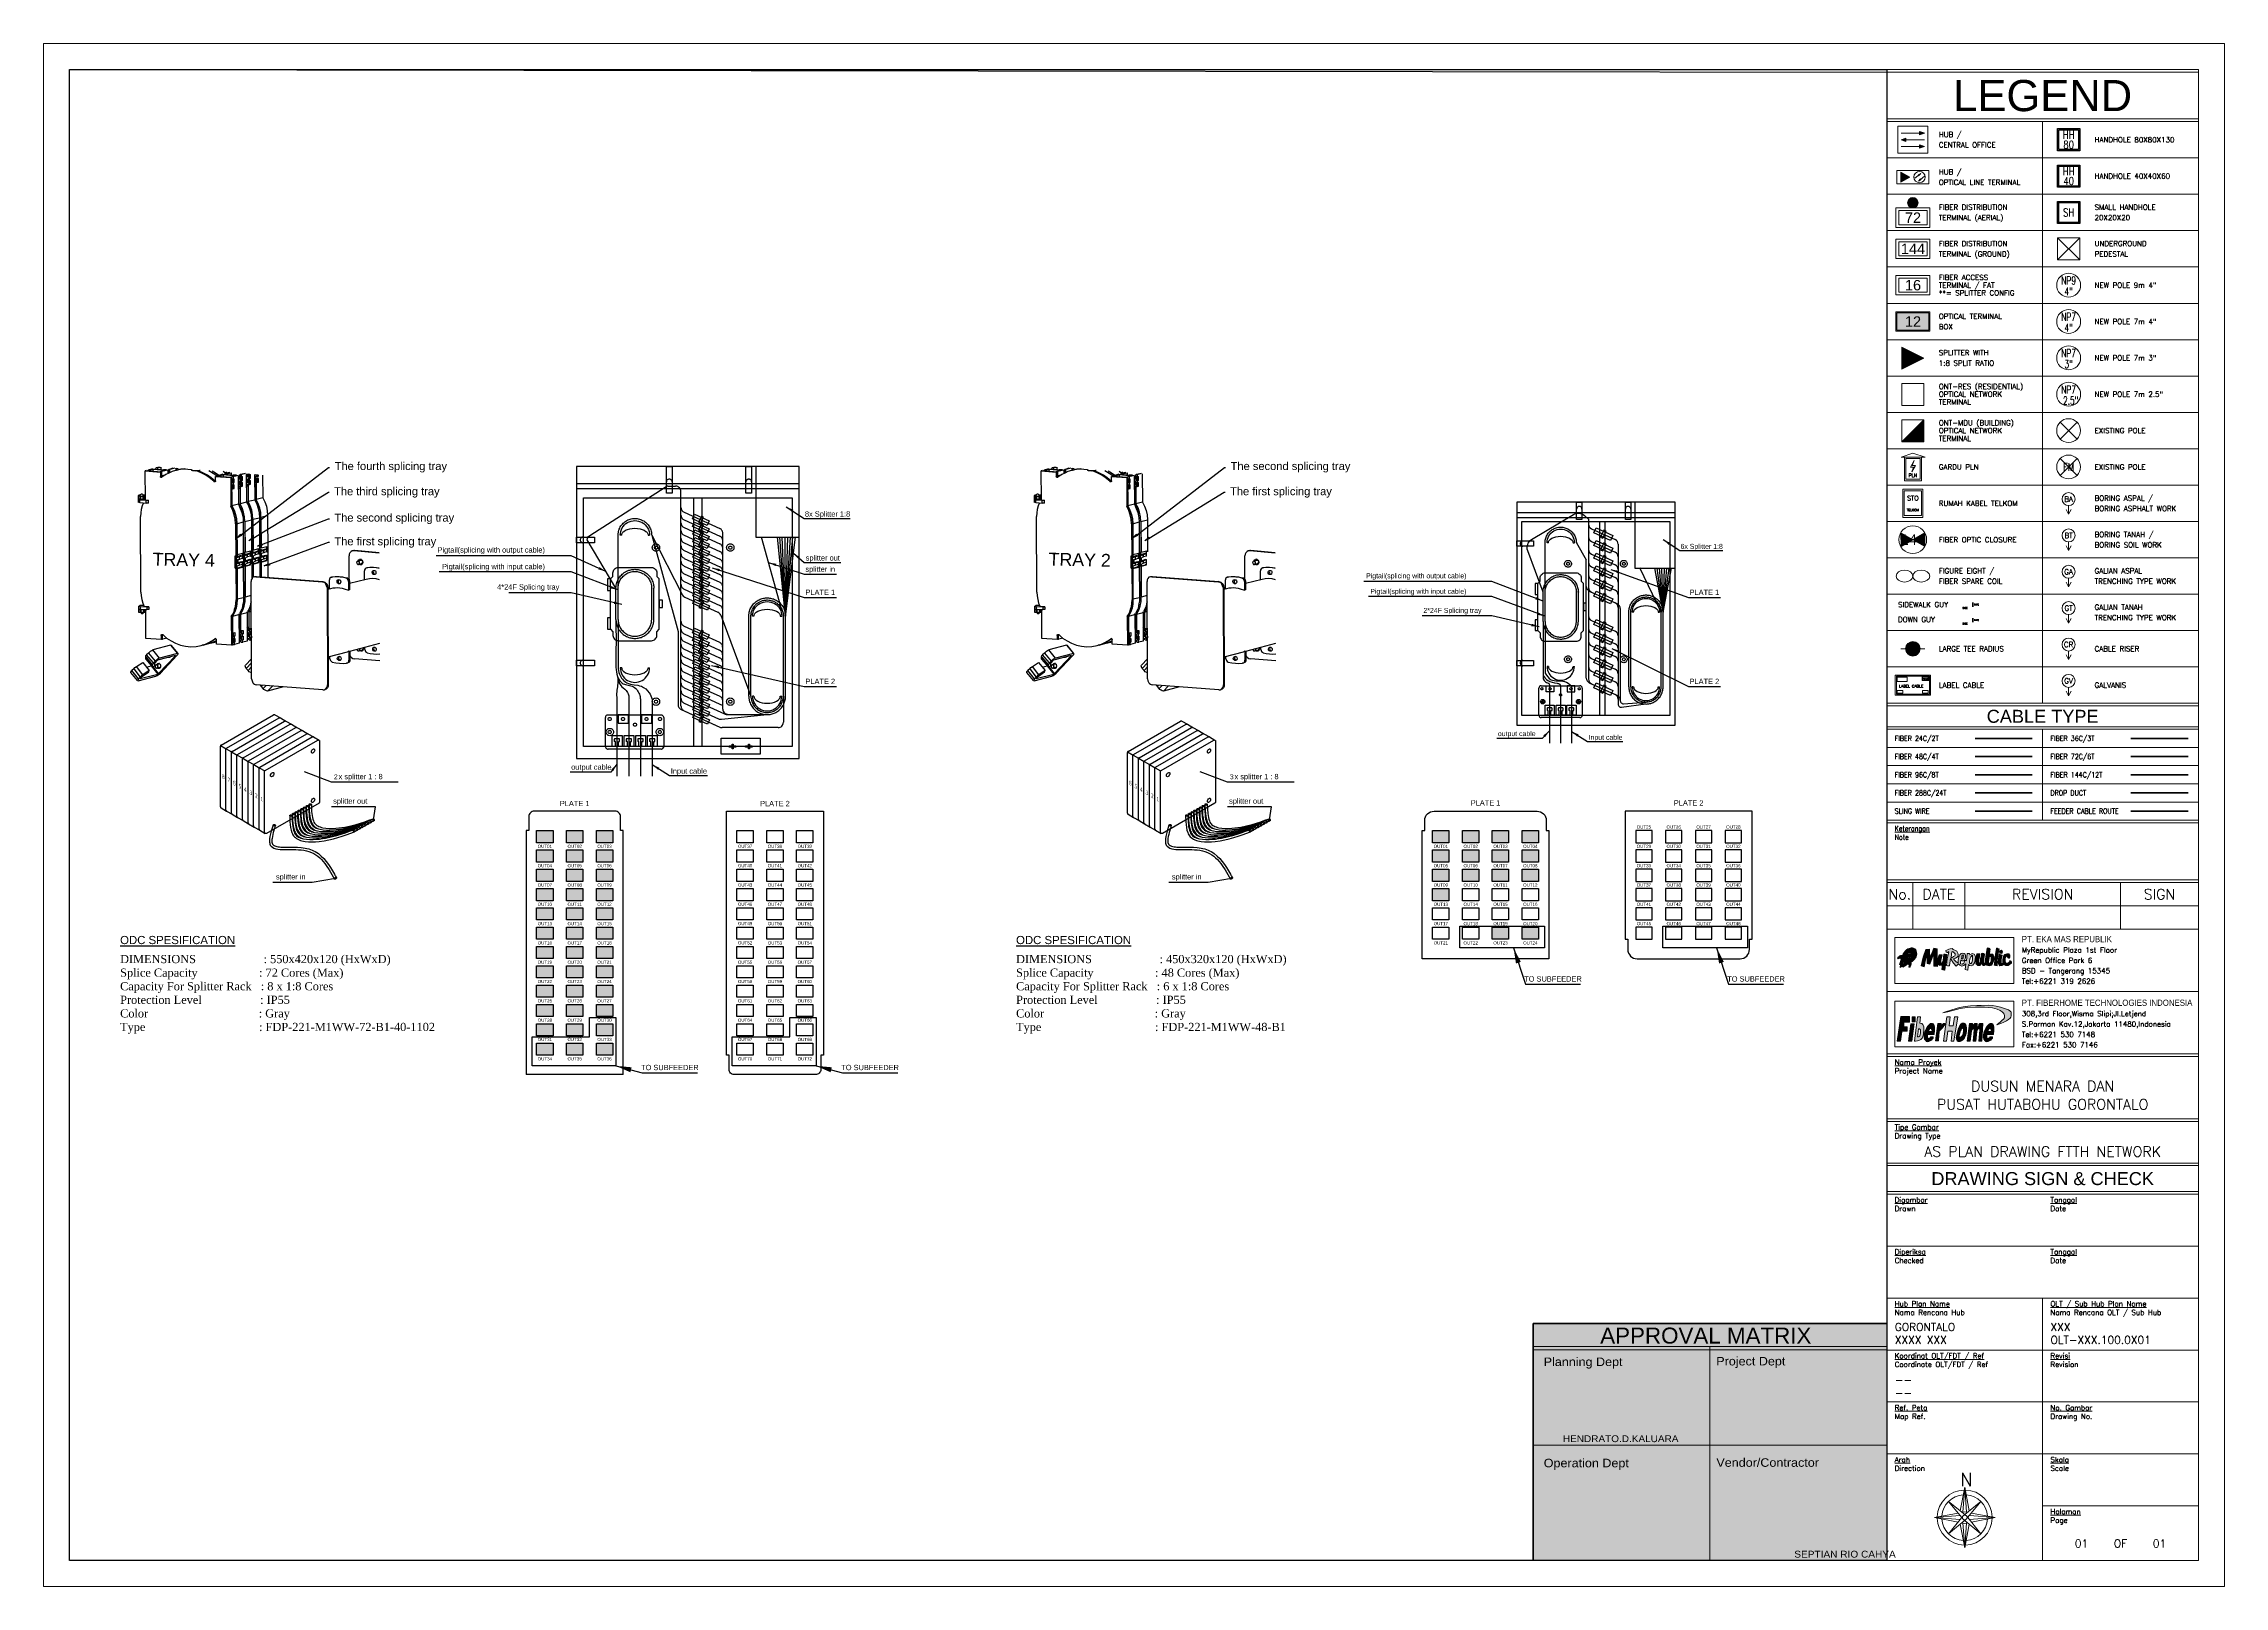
# Paper-space layout 'FDT LAYOUT' of a CAD drawing. Header units: metres, sheet in millimetres. Extents: x 0 to 420, y 0 to 297.
# The model-space entities are those that its viewports show. They can reach past a viewport. Long polylines and large blocks are cut down to what shows.
import ezdxf
from ezdxf.enums import TextEntityAlignment as Align

# ---------------------------------------------------------------- set-up
doc = ezdxf.new("R2010")
doc.units = ezdxf.units.M
doc.header["$MEASUREMENT"] = 0
doc.set_wipeout_variables(frame=1)
doc.layers.add('ETIKET EMR-FH', color=7, linetype='Continuous', lineweight=15)
doc.layers.add('TITLE BLOCK', color=7, linetype='Continuous', lineweight=18)
for name, color, linetype in [('FAT DWG', 1, 'Continuous'), ('FDT STRUCTURE', 7, 'Continuous'), ('Line', 1, 'Continuous')]:
    doc.layers.add(name, color=color, linetype=linetype)
doc.styles.add('Simplex', font='simplex.shx')
doc.styles.add('Standar', font='arial.ttf')
doc.styles.get("Standard").update_dxf_attribs({"font": 'arial.ttf'})
doc.styles.add('Times-Roman', font='times.ttf')
doc.styles.add('Title Block v21 - Default$0$Styledgn001', font='dgn001.shx')
doc.dimstyles.get("Standard").update_dxf_attribs({"dimtxt": 0.18, "dimasz": 0.18, "dimexe": 0.18, "dimexo": 0.0625, "dimgap": 0.09, "dimtad": 0, "dimtih": 1, "dimtoh": 1, "dimdec": 4, "dimzin": 0, "dimdsep": 46, "dimtxsty": 'Standard', "dimcen": 0.09, "dimadec": 0, "dimazin": 0, "dimtfac": 1, "dimtdec": 4, "dimtofl": 0, "dimtmove": 0, "dimatfit": 3, "dimfxl": 1, "dimtolj": 1, "dimtzin": 0, "dimarcsym": 0})

# ---------------------------------------------------------------- blocks, each defined once
blk = doc.blocks.new('ETIKET EMR-NEW 2026')
at = {"layer": 'ETIKET EMR-FH', "ltscale": 0.15}
h = blk.add_hatch(color=1, dxfattribs=at)
h.dxf.hatch_style = 1
h.paths.add_polyline_path([(359, 266.37, 1), (361, 266.37, 1)])
h = blk.add_hatch(color=5, dxfattribs=at)
h.dxf.hatch_style = 2
h.paths.add_polyline_path([(363.08, 245.17), (356.92, 245.17), (356.92, 241.83), (363.08, 241.83)])
h.paths.add_polyline_path([(357.98, 242), (362.09, 242), (362.09, 245.01), (357.98, 245.01)], flags=24)
at = {"layer": 'ETIKET EMR-FH'}
h = blk.add_hatch(color=2, dxfattribs=at)
h.dxf.hatch_style = 1
h.paths.add_polyline_path([(357.87, 238.59), (357.87, 234.33), (362.13, 236.46)])
h = blk.add_hatch(color=256, dxfattribs=at)
h.dxf.hatch_style = 1
h.paths.add_polyline_path([(362.13, 224.59), (360, 222.46), (360, 220.33), (362.13, 220.33)])
h.paths.add_polyline_path([(360, 222.46), (357.87, 220.33), (360, 220.33)])
h = blk.add_hatch(dxfattribs=at)
h.set_pattern_fill('LINE', color=1, scale=0.008, angle=90)
h.set_pattern_definition([(90, (-562435.86502, -7447190.490876), (-0.0254, 2e-18), [])])
h.paths.add_polyline_path([(357.81, 202.62), (357.84, 200.39), (359.76, 201.5)])
h.paths.add_polyline_path([(362.17, 200.39), (362.18, 202.63), (360.24, 201.5)])
at = {"layer": 'ETIKET EMR-FH', "ltscale": 10}
blk.add_hatch(color=5, dxfattribs=at).paths.add_polyline_path([(361.4, 180.5, 1), (358.6, 180.5, 1)])
at = {"layer": 'ETIKET EMR-FH', "true_color": 0x800080}
h = blk.add_hatch(color=216, dxfattribs=at)
h.paths.add_polyline_path([(357.71, 120.64), (357.81, 120.5), (357.92, 120.36), (358.07, 120.2), (358.06, 120.18), (358.25, 119.91), (358.39, 119.99), (358.64, 119.81), (358.87, 119.72), (358.93, 119.74), (359.06, 119.85), (359.27, 119.63), (359.25, 119.22), (359.29, 119.19), (359.39, 119.18), (359.46, 119.24), (359.63, 119.5), (359.69, 119.76), (359.67, 120), (359.61, 120.15), (359.93, 120.38), (360.31, 120.74), (360.63, 121.21), (360.73, 121.65), (360.19, 121.83), (359.55, 122.4), (359.31, 122.84), (359.28, 122.83), (359.03, 122.71), (358.78, 122.55), (358.51, 122.28), (358.3, 122), (358.14, 121.75), (357.96, 121.35), (357.79, 121.43), (357.63, 121.42), (357.5, 121.38), (357.37, 121.29), (357.2, 121.13), (357.1, 121), (357.07, 120.91), (357.08, 120.85), (357.12, 120.8), (357.19, 120.81), (357.31, 120.89), (357.51, 121.01), (357.75, 120.83)])
h.paths.add_polyline_path([(358.77, 121.43, -1), (359.91, 121.43, -1)], flags=16)
h.paths.add_polyline_path([(358.94, 121.43, -1), (359.75, 121.43, -1)], flags=0)
edge = h.paths.add_edge_path(flags=0)
edge.add_ellipse((359.34, 121.22), major_axis=(0.275, 0), ratio=0.4994, start_angle=0, end_angle=360)
at = {"layer": 'ETIKET EMR-FH'}
h = blk.add_hatch(color=140, dxfattribs=at)
h.paths.add_polyline_path([(358.94, 121.43, 1), (359.75, 121.43, 1)])
edge = h.paths.add_edge_path(flags=16)
edge.add_ellipse((359.34, 121.22), major_axis=(0.275, 0), ratio=0.4994, start_angle=0, end_angle=360)
for color, points in [(252, [(360.09, 121.92), (360.41, 121.76), (360.73, 121.65), (360.74, 121.68), (360.74, 121.77), (360.46, 121.86), (360.16, 122.01), (359.83, 122.31), (359.61, 122.53), (359.5, 122.73), (359.44, 122.88), (359.34, 122.85), (359.4, 122.68), (359.52, 122.46), (359.75, 122.23)]), (253, [(360.16, 122.01), (360.46, 121.86), (360.74, 121.77), (360.73, 122.01), (360.67, 122.32), (360.58, 122.53), (360.37, 122.76), (360.15, 122.87), (359.96, 122.9), (359.69, 122.91), (359.47, 122.89), (359.44, 122.88), (359.5, 122.73), (359.61, 122.53), (359.83, 122.31)]), (40, [(358.05, 119.4), (358.05, 119.2), (358.74, 119.61), (358.6, 119.64), (358.51, 119.7), (358.25, 119.55), (358.25, 119.71), (357.78, 119.49), (357.83, 119.99), (357.72, 119.97), (357.83, 120.3), (357.68, 120.46), (357.41, 119.71), (357.61, 119.75), (357.56, 119.17)]), (252, [(358.6, 119.64), (358.74, 119.61), (358.87, 119.72), (358.64, 119.81), (358.39, 119.99), (358.33, 119.96), (358.24, 119.9), (358.15, 119.85), (358.03, 119.86), (358, 119.96), (358.03, 120.07), (358.08, 120.15), (358, 120.27), (357.92, 120.36), (357.81, 120.5), (357.71, 120.64), (357.68, 120.46), (357.96, 120.16), (357.93, 120.01), (357.96, 119.85), (358.06, 119.8), (358.23, 119.82), (358.3, 119.85)]), (2, [(357.96, 119.85), (357.93, 120.01), (357.96, 120.16), (357.83, 120.3), (357.72, 119.97), (357.83, 119.99), (357.78, 119.49), (358.25, 119.71), (358.25, 119.55), (358.51, 119.7), (358.3, 119.85), (358.23, 119.82), (358.06, 119.8)])]:
    blk.add_hatch(color=color, dxfattribs=at).paths.add_polyline_path(points)
h = blk.add_hatch(color=253, dxfattribs=at)
h.set_gradient(color1=(173, 173, 173), one_color=1, tint=1, name='CYLINDER')
edge = h.paths.add_edge_path()
edge.add_ellipse((359.91, 122.72), major_axis=(0.137, 0), ratio=0.4994, start_angle=0, end_angle=360)
at = {"layer": 'ETIKET EMR-FH', "true_color": 0x800080}
for points in [[(363.28, 120.89), (363.2, 122.67), (362.52, 122.61), (361.96, 121.16), (361.61, 119.44), (362.2, 119.27), (362.46, 120.63), (362.74, 121.71), (362.75, 119.91), (363.27, 119.77), (364.06, 121.86), (364.07, 119.43), (364.72, 119.33), (364.68, 122.74), (364.01, 122.87)], [(375.68, 119.6), (375.9, 119.5), (376.24, 119.48), (376.24, 120.45), (376.39, 121.54), (376.59, 122.44), (376.64, 122.75), (376.39, 122.73), (376.33, 122.85), (376.08, 122.85), (375.9, 121.72), (375.79, 120.71)], [(377.3, 122.15, 1), (376.67, 122.15, 1)], [(365.81, 120.52), (365.61, 119.85), (365.38, 119.93), (365.41, 120.55), (365.6, 121.24), (365.62, 121.59), (365.05, 121.6), (364.84, 120.76), (364.83, 119.95), (364.94, 119.67), (365.17, 119.53), (365.49, 119.58), (365.71, 119.73), (365.61, 118.78), (365.8, 118.69), (366.07, 118.63), (366.18, 118.72), (366.52, 121.63), (366.23, 121.74), (365.97, 121.73)], [(376.99, 120.29), (377.03, 120.64), (377.09, 121.01), (377.09, 121.24), (377.19, 121.38), (377.23, 121.5), (377, 121.61), (376.71, 121.71), (376.63, 121.63), (376.51, 120.8), (376.45, 120.03), (376.53, 119.69), (376.75, 119.47), (377.18, 119.53), (377.53, 119.72), (377.91, 119.55), (378.39, 119.55), (378.62, 119.69), (378.98, 119.97), (378.98, 120.26), (378.96, 120.39), (378.65, 120.47), (378.56, 120.04), (377.97, 119.94), (377.79, 120.33), (377.79, 120.66), (377.79, 121.13), (378.15, 121.37), (378.26, 121.24), (378.24, 121.1), (378.27, 120.99), (378.41, 120.94), (378.63, 120.94), (378.68, 121.07), (378.7, 121.28), (378.7, 121.53), (378.48, 121.75), (378.11, 121.78), (377.72, 121.67), (377.5, 121.43), (377.42, 121.06), (377.32, 120.7), (377.38, 120.21), (377.25, 119.99), (376.99, 119.92)]]:
    blk.add_hatch(color=216, dxfattribs=at).paths.add_polyline_path(points)
h = blk.add_hatch(color=216, dxfattribs=at)
h.paths.add_polyline_path([(367.84, 119.96), (368.34, 119.4), (368.8, 119.82), (369.03, 119.6), (369.44, 119.4), (369.85, 119.52), (370.19, 119.84), (370.08, 118.77), (370.51, 118.64), (370.62, 118.69), (370.69, 119.72), (370.88, 119.51), (371.2, 119.47), (371.55, 119.56), (371.89, 120.06), (372.02, 120.62), (372.04, 121.28), (371.82, 121.74), (371.42, 121.82), (370.99, 121.61), (370.93, 121.85), (370.43, 121.84), (370.31, 120.43), (370.23, 120.47), (370.03, 120.46), (369.98, 120.25), (369.83, 119.95), (369.5, 119.81), (369.2, 119.85), (369.15, 119.97), (369.15, 120.26), (369.21, 120.51), (369.31, 120.53), (369.45, 120.42), (369.77, 120.45), (369.94, 120.58), (370.07, 120.79), (370.17, 121.07), (370.15, 121.4), (370.1, 121.69), (369.91, 121.85), (369.62, 121.88), (369.3, 121.81), (369.08, 121.61), (368.92, 121.35), (368.8, 120.95), (368.72, 120.46), (368.71, 120.05), (368.64, 120.02), (368.35, 120.26), (367.87, 120.65), (367.81, 120.79), (368.2, 120.95), (368.53, 121.13), (368.7, 121.32), (368.75, 121.62), (368.67, 121.93), (368.47, 122.26), (368.2, 122.42), (367.74, 122.61), (367.56, 122.77), (367.19, 122.76), (366.95, 122.68), (366.66, 122.56), (366.36, 122.42), (366.33, 122.3), (366.4, 122.15), (366.58, 122.04), (366.71, 122.01), (366.83, 122.2), (366.9, 122.14), (366.64, 120.78), (366.49, 119.53), (366.7, 119.47), (366.98, 119.47), (367.09, 119.51), (367.25, 120.85)])
h.paths.add_polyline_path([(367.49, 121.03), (367.35, 121.02), (367.44, 121.73), (367.54, 122.17), (367.62, 122.2), (367.76, 122.16), (367.99, 121.96), (368.14, 121.79), (368.14, 121.52), (368.1, 121.41), (367.84, 121.24)], flags=16)
h.paths.add_polyline_path([(369.4, 120.89), (369.41, 121.04), (369.45, 121.31), (369.59, 121.53), (369.66, 121.6), (369.71, 121.59), (369.74, 121.41), (369.72, 121.21), (369.66, 120.99), (369.59, 120.83), (369.47, 120.79), (369.42, 120.83)], flags=16)
h.paths.add_polyline_path([(370.91, 120.33), (370.97, 120.76), (371.02, 120.94), (371.15, 121.21), (371.41, 121.5), (371.48, 121.43), (371.5, 121.06), (371.5, 120.54), (371.36, 120.09), (371.23, 119.88), (371.05, 119.88), (370.94, 120.01)], flags=16)
h = blk.add_hatch(color=216, dxfattribs=at)
h.paths.add_polyline_path([(373.06, 120.89), (373.01, 120.46), (372.83, 119.92), (372.66, 119.99), (372.65, 120.17), (372.69, 120.61), (372.85, 121.19), (372.89, 121.77), (372.37, 121.75), (372.31, 121.74), (372.29, 121.5), (372.25, 121.23), (372.19, 120.88), (372.16, 120.55), (372.11, 120.21), (372.13, 119.94), (372.21, 119.79), (372.36, 119.63), (372.48, 119.53), (372.71, 119.51), (372.92, 119.54), (373.04, 119.63), (373.09, 119.74), (373.16, 119.9), (373.26, 120.08), (373.33, 119.93), (373.33, 119.71), (373.39, 119.59), (373.56, 119.54), (373.78, 119.53), (373.85, 119.63), (374.08, 119.68), (374.18, 119.56), (374.47, 119.53), (374.82, 119.49), (375.13, 119.57), (375.35, 119.88), (375.55, 120.36), (375.63, 120.93), (375.6, 121.33), (375.47, 121.57), (375.35, 121.69), (375.12, 121.74), (374.94, 121.73), (374.75, 121.7), (374.74, 121.83), (374.82, 122.27), (374.89, 122.66), (374.8, 122.8), (374.69, 122.88), (374.42, 122.91), (374.29, 122.84), (374.25, 122.42), (374.2, 122.09), (374.1, 121.67), (374.03, 121.21), (374, 120.76), (373.98, 120.46), (373.99, 119.97), (373.69, 119.96), (373.68, 120.44), (373.7, 120.84), (373.76, 121.26), (373.82, 121.6), (373.78, 121.71), (373.62, 121.82), (373.37, 121.87), (373.23, 121.85), (373.21, 121.65), (373.16, 121.25)])
h.paths.add_polyline_path([(374.61, 120.71), (374.67, 120.93), (374.71, 121.09), (374.9, 121.3), (375.05, 121.27), (375.08, 121.08), (375.07, 120.57), (375, 120.18), (374.77, 119.85), (374.6, 119.94), (374.56, 120.16)], flags=16)
at = {"layer": 'ETIKET EMR-FH'}
h = blk.add_hatch(color=4, dxfattribs=at)
edge = h.paths.add_edge_path()
edge.add_ellipse((359.34, 121.22), major_axis=(0.275, 0), ratio=0.4994, start_angle=0, end_angle=360)
at = {"layer": 'ETIKET EMR-FH', "ltscale": 0.15}
for color, points in [(164, [(357.66, 109.68), (359.35, 109.68), (359.35, 108.64), (358.6, 108.64), (358.44, 108.64), (358.38, 108.61), (358.34, 108.59), (358.28, 108.49), (358.24, 107.83), (358.26, 107.76), (358.3, 107.74), (358.36, 107.74), (358.91, 107.74), (358.91, 106.91), (358.06, 106.91), (357.96, 106.91), (357.92, 106.9), (357.88, 106.86), (357.86, 106.76), (357.65, 104.95), (356.97, 104.95)]), (164, [(358.29, 108.64), (358.6, 108.64), (359.35, 108.64), (359.35, 109.68), (357.66, 109.68), (356.97, 104.95), (357.65, 104.95), (357.87, 106.91), (358.06, 106.91), (358.91, 106.91), (358.91, 107.74), (358.23, 107.74)]), (164, [(359.84, 109.66), (359.84, 108.7), (360.42, 108.7), (360.42, 109.66)]), (20, [(378.96, 110.16), (378.96, 110.4), (378.91, 110.58), (378.83, 110.69), (378.71, 110.8), (378.43, 110.96), (378.05, 111.14), (377.49, 111.32), (376.86, 111.5), (376.06, 111.68), (375.37, 111.81), (374.49, 111.86), (373.14, 111.84), (372.31, 111.81), (371.09, 111.73), (370.1, 111.62), (369.01, 111.42), (367.52, 111.02), (366.09, 110.54), (365.8, 110.39), (366.09, 110.45), (366.76, 110.61), (367.7, 110.87), (369.1, 111.22), (370.48, 111.43), (372.08, 111.52), (373.82, 111.49), (375.31, 111.36), (376.27, 111.12), (376.8, 110.85), (377.18, 110.63), (377.42, 110.43), (377.56, 110.17), (377.65, 109.91), (377.67, 109.65), (377.62, 109.43), (377.49, 109.21), (377.23, 108.98), (376.89, 108.7), (376.47, 108.39), (376.19, 108.14), (376.34, 108.18), (376.96, 108.39), (377.5, 108.62), (378.03, 108.9), (378.42, 109.12), (378.73, 109.39), (378.86, 109.6), (378.94, 109.82), (378.96, 109.96)]), (164, [(360.24, 108.31), (359.64, 108.31), (359.17, 104.98), (359.8, 104.98)]), (164, [(364.38, 105.05), (364.95, 105.05), (365.01, 106.21), (365.05, 106.54), (365.09, 106.78), (365.19, 107.03), (365.46, 107.28), (365.73, 107.55), (365.86, 107.71), (366.05, 107.98), (366.13, 108.18), (366.18, 108.35), (365.89, 108.35), (365.82, 108.35), (365.79, 108.24), (365.74, 108.15), (365.67, 108.1), (365.56, 108.07), (365.48, 108.12), (365.45, 108.22), (365.43, 108.34), (364.84, 108.34)]), (164, [(371.46, 108.36), (370.9, 108.36), (370.47, 104.96), (371.05, 104.96), (371.31, 106.87), (371.39, 107.08), (371.45, 107.26), (371.64, 107.39), (371.78, 107.31), (371.81, 107.15), (371.61, 104.96), (372.14, 104.96), (372.33, 106.85), (372.41, 107.12), (372.6, 107.33), (372.8, 107.36), (372.89, 107.23), (372.9, 107.07), (372.73, 104.96), (373.28, 104.96), (373.48, 108.38), (372.89, 108.38), (372.81, 108.32), (372.74, 108.2), (372.7, 108.05), (372.64, 107.75), (372.48, 107.64), (372.37, 107.73), (372.36, 107.84), (372.39, 108.36), (371.86, 108.36), (371.81, 108.21), (371.69, 108.1), (371.54, 108.11), (371.5, 108.21)])]:
    blk.add_hatch(color=color, dxfattribs=at).paths.add_polyline_path(points)
h = blk.add_hatch(color=164, dxfattribs=at)
h.paths.add_polyline_path([(361.34, 108.41), (361.49, 109.66), (360.89, 109.66), (360.31, 104.94), (360.53, 104.97), (360.88, 105.03), (361.26, 105.14), (361.56, 105.29), (361.77, 105.54), (361.93, 105.83), (362.05, 106.4), (362.12, 107.18), (362.1, 107.74), (361.92, 108.2), (361.72, 108.35)])
h.paths.add_polyline_path([(361.47, 107.2), (361.5, 107), (361.49, 106.79), (361.46, 106.52), (361.44, 106.32), (361.4, 106.05), (361.29, 105.88), (361.08, 105.81), (360.88, 105.8), (361.09, 107.33), (361.31, 107.32)], flags=16)
h.paths.add_polyline_path([(367, 107.92), (367.2, 109.65), (366.56, 109.65), (365.92, 104.94), (366.47, 104.94), (366.71, 106.88), (367.56, 106.88), (367.36, 104.94), (367.88, 104.94), (368.65, 109.63), (368.05, 109.63), (367.79, 107.92)])
h = blk.add_hatch(color=164, dxfattribs=at)
h.paths.add_polyline_path([(364.19, 107.67), (364.13, 108.05), (363.95, 108.31), (363.78, 108.39), (363.61, 108.38), (363.43, 108.34), (363.3, 108.26), (363.14, 108.13), (362.94, 107.9), (362.7, 107.56), (362.5, 107.23), (362.33, 106.82), (362.25, 106.55), (362.21, 106.1), (362.21, 105.61), (362.25, 105.35), (362.47, 105.07), (362.65, 104.91), (362.85, 104.86), (363.06, 104.88), (363.33, 105), (363.57, 105.16), (363.75, 105.32), (363.91, 105.51), (363.94, 105.64), (363.93, 105.72), (363.9, 105.77), (363.89, 105.8), (363.44, 105.8), (363.31, 105.53), (362.9, 105.47), (362.79, 105.75), (362.85, 106.27), (364.1, 106.26), (364.19, 107.08)])
h.paths.add_polyline_path([(363.05, 106.84), (363.05, 107.15), (363.36, 107.52), (363.71, 107.23), (363.74, 106.86), (363.56, 106.84)], flags=16)
h = blk.add_hatch(color=164, dxfattribs=at)
h.paths.add_polyline_path([(370.27, 107.87), (370.2, 108.15), (370.11, 108.27), (369.99, 108.39), (369.88, 108.45), (369.78, 108.45), (369.65, 108.43), (369.52, 108.4), (369.32, 108.27), (369.08, 107.95), (368.95, 107.69), (368.75, 107.27), (368.58, 106.75), (368.46, 106.31), (368.4, 105.95), (368.37, 105.58), (368.4, 105.33), (368.54, 105.05), (368.72, 104.92), (368.82, 104.88), (368.95, 104.88), (369.11, 104.89), (369.37, 105), (369.59, 105.14), (369.82, 105.38), (369.97, 105.63), (370.15, 106), (370.26, 106.41), (370.34, 106.87), (370.35, 107.23), (370.33, 107.57)])
h.paths.add_polyline_path([(369.78, 107.15), (369.77, 106.85), (369.68, 106.48), (369.62, 106.23), (369.54, 106.06), (369.37, 105.83), (369.15, 105.75), (368.99, 105.81), (368.95, 105.93), (368.95, 106.08), (368.98, 106.27), (369.04, 106.47), (369.11, 106.68), (369.19, 106.93), (369.28, 107.16), (369.42, 107.41), (369.58, 107.46), (369.72, 107.38)], flags=16)
h = blk.add_hatch(color=164, dxfattribs=at)
h.paths.add_polyline_path([(375.55, 108.05), (375.38, 108.31), (375.2, 108.39), (375.04, 108.38), (374.86, 108.34), (374.72, 108.26), (374.57, 108.13), (374.36, 107.9), (374.13, 107.56), (373.92, 107.23), (373.76, 106.82), (373.67, 106.55), (373.63, 106.1), (373.63, 105.61), (373.68, 105.35), (373.89, 105.07), (374.08, 104.91), (374.27, 104.85), (374.49, 104.88), (374.75, 105), (374.99, 105.16), (375.17, 105.32), (375.33, 105.51), (375.36, 105.64), (375.36, 105.72), (375.33, 105.77), (375.31, 105.8), (374.86, 105.8), (374.73, 105.53), (374.33, 105.47), (374.21, 105.75), (374.27, 106.27), (375.52, 106.26), (375.61, 107.08), (375.61, 107.67)])
h.paths.add_polyline_path([(374.47, 106.84), (374.48, 107.15), (374.79, 107.52), (375.13, 107.23), (375.17, 106.86), (374.98, 106.84)], flags=16)
at = {"layer": 'ETIKET EMR-FH'}
for p, q in [((355, 5), (355, 292)), ((360, 126.5), (360, 135.5)), ((370, 126.5), (370, 135.5)), ((400, 126.5), (400, 135.5))]:
    blk.add_line(p, q, dxfattribs=at)
at = {"layer": 'ETIKET EMR-FH', "color": 1}
for p, q in [((357.76, 279.78), (361.29, 279.78)), ((358.68, 278.81), (357.76, 278.5)), ((357.76, 278.5), (358.68, 278.19)), ((357.76, 277.21), (361.29, 277.21)), ((357.81, 278.48), (357.81, 278.52)), ((357.84, 278.47), (357.84, 278.53)), ((357.87, 278.46), (357.87, 278.54)), ((357.9, 278.45), (357.9, 278.55)), ((357.94, 278.44), (357.94, 278.56)), ((357.97, 278.43), (357.97, 278.57)), ((358, 278.42), (358, 278.58)), ((358.03, 278.41), (358.03, 278.59)), ((358.07, 278.4), (358.07, 278.6)), ((358.1, 278.39), (358.1, 278.61)), ((358.13, 278.38), (358.13, 278.63)), ((358.16, 278.36), (358.16, 278.64)), ((358.19, 278.35), (358.19, 278.65)), ((358.23, 278.34), (358.23, 278.66)), ((358.26, 278.33), (358.26, 278.67)), ((358.29, 278.32), (358.29, 278.68)), ((358.32, 278.31), (358.32, 278.69)), ((358.36, 278.3), (358.36, 278.7)), ((358.39, 278.29), (358.39, 278.71)), ((358.42, 278.28), (358.42, 278.72)), ((358.45, 278.27), (358.45, 278.73)), ((358.49, 278.26), (358.49, 278.75)), ((358.52, 278.25), (358.52, 278.76)), ((358.55, 278.23), (358.55, 278.77)), ((358.58, 278.22), (358.58, 278.78)), ((358.61, 278.21), (358.61, 278.79)), ((358.65, 278.2), (358.65, 278.8)), ((358.68, 278.19), (358.68, 278.81)), ((358.68, 278.5), (362.27, 278.5)), ((361.29, 280.11), (361.29, 279.46)), ((361.29, 280.11), (362.27, 279.78)), ((361.29, 279.46), (362.27, 279.78)), ((361.29, 277.54), (361.29, 276.89)), ((361.29, 277.54), (362.27, 277.21)), ((362.27, 277.21), (361.29, 276.89)), ((361.32, 279.48), (361.32, 280.1)), ((361.32, 276.9), (361.32, 277.53)), ((361.35, 279.49), (361.35, 280.09)), ((361.35, 276.91), (361.35, 277.52)), ((361.38, 279.5), (361.38, 280.08)), ((361.38, 276.92), (361.38, 277.51)), ((361.42, 279.51), (361.42, 280.07)), ((361.42, 276.93), (361.42, 277.5)), ((361.45, 279.52), (361.45, 280.06)), ((361.45, 276.94), (361.45, 277.49)), ((361.48, 279.53), (361.48, 280.05)), ((361.48, 276.95), (361.48, 277.48)), ((361.51, 279.54), (361.51, 280.04)), ((361.51, 276.96), (361.51, 277.47)), ((361.55, 279.55), (361.55, 280.03)), ((361.55, 276.97), (361.55, 277.45)), ((361.58, 279.56), (361.58, 280.01)), ((361.58, 276.98), (361.58, 277.44)), ((361.61, 279.57), (361.61, 280)), ((361.61, 276.99), (361.61, 277.43)), ((361.64, 279.58), (361.64, 279.99)), ((361.64, 277), (361.64, 277.42)), ((361.67, 279.59), (361.67, 279.98)), ((361.67, 277.01), (361.67, 277.41)), ((361.71, 279.6), (361.71, 279.97)), ((361.71, 277.03), (361.71, 277.4)), ((361.74, 279.61), (361.74, 279.96)), ((361.74, 277.04), (361.74, 277.39)), ((361.77, 279.62), (361.77, 279.95)), ((361.77, 277.05), (361.77, 277.38)), ((361.8, 279.63), (361.8, 279.94)), ((361.8, 277.06), (361.8, 277.37)), ((361.84, 279.64), (361.84, 279.93)), ((361.84, 277.07), (361.84, 277.36)), ((361.87, 279.65), (361.87, 279.92)), ((361.87, 277.08), (361.87, 277.35)), ((361.9, 279.66), (361.9, 279.91)), ((361.9, 277.09), (361.9, 277.34)), ((361.93, 279.67), (361.93, 279.9)), ((361.93, 277.1), (361.93, 277.32)), ((361.96, 279.68), (361.96, 279.88)), ((361.96, 277.11), (361.96, 277.31)), ((362, 279.69), (362, 279.87)), ((362, 277.12), (362, 277.3)), ((362.03, 279.7), (362.03, 279.86)), ((362.03, 277.13), (362.03, 277.29)), ((362.06, 279.71), (362.06, 279.85)), ((362.06, 277.14), (362.06, 277.28)), ((362.09, 279.72), (362.09, 279.84)), ((362.09, 277.15), (362.09, 277.27)), ((362.13, 279.73), (362.13, 279.83)), ((362.13, 277.16), (362.13, 277.26)), ((362.16, 279.74), (362.16, 279.82)), ((362.16, 277.17), (362.16, 277.25)), ((362.19, 279.75), (362.19, 279.81)), ((362.19, 277.18), (362.19, 277.24)), ((362.22, 279.76), (362.22, 279.8)), ((357.83, 270.48), (357.83, 272.09)), ((357.9, 270.53), (357.9, 272.05)), ((357.97, 270.56), (357.97, 272.01)), ((358.03, 270.6), (358.03, 271.97)), ((358.11, 270.64), (358.1, 271.93)), ((358.17, 270.68), (358.17, 271.89)), ((358.25, 270.73), (358.25, 271.85)), ((358.32, 270.77), (358.32, 271.81)), ((358.39, 270.8), (358.39, 271.77)), ((358.46, 270.84), (358.46, 271.73)), ((358.54, 270.89), (358.54, 271.68)), ((358.62, 270.94), (358.62, 271.64)), ((358.71, 270.99), (358.71, 271.59)), ((358.78, 271.03), (358.78, 271.54)), ((358.86, 271.08), (358.86, 271.5)), ((358.93, 271.12), (358.93, 271.46)), ((359.01, 271.16), (359, 271.42)), ((359.07, 271.19), (359.07, 271.38)), ((359.13, 271.23), (359.13, 271.34))]:
    blk.add_line(p, q, dxfattribs=at)
at = {"layer": 'ETIKET EMR-FH', "color": 5, "linetype": 'ByBlock', "lineweight": -2}
for p, q in [((387.87, 276.37), (387.87, 280.63)), ((387.87, 280.63), (392.13, 280.63)), ((388.11, 276.59), (388.11, 280.4)), ((388.11, 280.4), (391.89, 280.4)), ((391.89, 280.4), (391.89, 276.59)), ((392.13, 280.63), (392.13, 276.37)), ((392.13, 276.37), (387.87, 276.37)), ((387.87, 269.37), (387.87, 273.63)), ((387.87, 273.63), (392.13, 273.63)), ((391.89, 276.59), (388.11, 276.59)), ((388.11, 269.59), (388.11, 273.4)), ((388.11, 273.4), (391.89, 273.4)), ((391.89, 273.4), (391.89, 269.59)), ((392.13, 273.63), (392.13, 269.37)), ((392.13, 269.37), (387.87, 269.37)), ((391.89, 269.59), (388.11, 269.59))]:
    blk.add_line(p, q, dxfattribs=at)
at = {"layer": 'ETIKET EMR-FH', "color": 1, "linetype": 'ByBlock', "lineweight": -2}
for p, q in [((387.87, 262.37), (387.87, 266.63)), ((387.87, 266.63), (392.13, 266.63)), ((388.11, 262.59), (388.11, 266.4)), ((388.11, 266.4), (391.89, 266.4)), ((391.89, 266.4), (391.89, 262.59)), ((392.13, 266.63), (392.13, 262.37)), ((392.13, 262.37), (387.87, 262.37)), ((391.89, 262.59), (388.11, 262.59))]:
    blk.add_line(p, q, dxfattribs=at)
at = {"layer": 'ETIKET EMR-FH', "color": 7, "linetype": 'Continuous', "lineweight": 0}
for p, q in [((390, 208.07), (390, 206.43)), ((390, 201.07), (390, 199.43)), ((390, 194.07), (390, 192.43)), ((390, 187.07), (390, 185.43)), ((390, 180.07), (390, 178.43)), ((390, 173.07), (390, 171.43))]:
    blk.add_line(p, q, dxfattribs=at)
at = {"layer": 'ETIKET EMR-FH', "color": 5, "linetype": 'Continuous', "ltscale": 70}
blk.add_line((357.68, 180.5), (362.32, 180.5), dxfattribs=at)
at = {"layer": 'ETIKET EMR-FH', "color": 200, "ltscale": 0.15}
for p, q in [((356.62, 171.58), (356.62, 175.42)), ((356.62, 175.42), (363.38, 175.42)), ((356.82, 171.78), (356.82, 175.22)), ((356.82, 175.22), (363.18, 175.22)), ((356.99, 175.06), (356.99, 174.22)), ((356.99, 175.06), (358.92, 175.06)), ((356.99, 174.22), (358.92, 174.22)), ((356.99, 172.48), (356.99, 171.98)), ((356.99, 172.48), (358.09, 172.48)), ((358.09, 172.48), (358.09, 171.98)), ((358.92, 175.06), (358.92, 174.22)), ((361.78, 175.12), (361.78, 174.42)), ((361.78, 175.12), (363.08, 175.12)), ((361.78, 174.42), (363.08, 174.42)), ((361.88, 175.02), (361.88, 174.52)), ((361.88, 175.02), (362.98, 175.02)), ((361.88, 174.52), (362.98, 174.52)), ((361.88, 172.48), (361.88, 171.98)), ((361.88, 172.48), (362.98, 172.48)), ((362.98, 175.02), (362.98, 174.52)), ((362.98, 172.48), (362.98, 171.98)), ((363.08, 175.12), (363.08, 174.42)), ((363.18, 175.22), (363.18, 171.78)), ((363.38, 175.42), (363.38, 171.58)), ((363.38, 171.58), (356.62, 171.58)), ((363.18, 171.78), (356.82, 171.78)), ((356.99, 171.98), (358.09, 171.98)), ((361.88, 171.98), (362.98, 171.98))]:
    blk.add_line(p, q, dxfattribs=at)
at = {"layer": 'ETIKET EMR-FH'}
for points in [[(0, 0), (420, 0), (420, 297), (0, 297)], [(5, 5), (415, 5), (415, 292), (5, 292)], [(362.13, 227.33), (357.87, 227.33), (357.87, 231.59), (362.13, 231.59)], [(362.13, 220.33), (357.87, 220.33), (357.87, 224.59), (362.13, 224.59)]]:
    blk.add_lwpolyline(points, close=True, dxfattribs=at)
for points in [[(355, 291.5), (415, 291.5)], [(355, 282.5), (415, 282.5)], [(355, 282), (415, 282)], [(385, 170), (385, 282)], [(355, 275), (415, 275)], [(355, 268), (415, 268)], [(355, 268), (415, 268)], [(355, 261), (415, 261)], [(355, 261), (415, 261)], [(355, 254), (415, 254)], [(355, 254), (415, 254)], [(355, 247), (415, 247)], [(355, 247), (415, 247)], [(355, 240), (415, 240)], [(355, 240), (415, 240)], [(355, 233), (415, 233)], [(355, 233), (415, 233)], [(355, 226), (415, 226)], [(355, 226), (415, 226)], [(355, 226), (415, 226)], [(357.87, 220.33), (362.13, 224.59)], [(355, 219), (415, 219)], [(355, 219), (415, 219)], [(355, 212), (415, 212)], [(355, 212), (415, 212)], [(355, 205), (415, 205)], [(355, 205), (415, 205)], [(355, 198), (415, 198)], [(355, 198), (415, 198)], [(355, 191), (415, 191)], [(355, 191), (415, 191)], [(355, 184), (415, 184)], [(355, 184), (415, 184)], [(355, 177), (415, 177)], [(355, 170), (415, 170)], [(355, 170), (415, 170)], [(355, 169.5), (415, 169.5)], [(355, 165.5), (415, 165.5)], [(355, 165), (415, 165)], [(385, 165), (385, 147.5)], [(355, 161.5), (415, 161.5)], [(355, 158), (415, 158)], [(355, 154.5), (415, 154.5)], [(355, 151), (415, 151)], [(355, 147.5), (415, 147.5)], [(355, 147), (415, 147)], [(355, 136), (415, 136)], [(355, 135.5), (415, 135.5)], [(355, 131), (415, 131)], [(355, 126.5), (415, 126.5)], [(359.34, 122.85), (359.4, 122.68), (359.52, 122.46), (359.75, 122.23), (360.09, 121.92), (360.41, 121.76), (360.73, 121.65)], [(359.44, 122.88), (359.5, 122.73), (359.61, 122.53), (359.83, 122.31), (360.16, 122.01), (360.46, 121.86), (360.74, 121.77)], [(355, 114.5), (415, 114.5)], [(355, 102.5), (415, 102.5)], [(355, 102), (415, 102)], [(355, 90), (415, 90)], [(355, 89.5), (415, 89.5)], [(355, 81.5), (415, 81.5)], [(355, 81), (415, 81)], [(355, 76), (415, 76)], [(355, 75.5), (415, 75.5)], [(355, 65.5), (415, 65.5)], [(355, 55.5), (415, 55.5)], [(385, 55.5), (385, 5)], [(355, 45.5), (415, 45.5)], [(355, 35.5), (415, 35.5)], [(355, 25.5), (415, 25.5)], [(385, 15.5), (415, 15.5)]]:
    blk.add_lwpolyline(points, dxfattribs=at)
at = {"layer": 'ETIKET EMR-FH', "color": 1, "flags": 128}
for points in [[(357.1, 281.08), (362.9, 281.08), (362.9, 275.92), (357.1, 275.92), (357.1, 281.08)], [(357.69, 270.3), (357.69, 272.26), (359.4, 271.28), (357.69, 270.3)], [(357.76, 270.45), (357.76, 272.13), (359.23, 271.29), (357.76, 270.45)], [(357.76, 270.45), (357.76, 272.13), (359.23, 271.29), (357.76, 270.45)], [(360.39, 271.11), (361.53, 272.01), (361.12, 271.57), (361.16, 271.72), (361, 271.72), (361.53, 272.01)], [(362.23, 271.49), (361.09, 270.52), (361.48, 270.98), (361.45, 270.83), (361.61, 270.83), (361.09, 270.52)], [(357.69, 202.83), (362.29, 200.18), (362.3, 202.84), (357.72, 200.18), (357.69, 202.83)]]:
    blk.add_lwpolyline(points, dxfattribs=at)
at = {"layer": 'ETIKET EMR-FH', "color": 7, "flags": 128}
blk.add_lwpolyline([(363.06, 270), (356.94, 269.99), (356.94, 272.59), (363.06, 272.6), (363.06, 270)], dxfattribs=at)
at = {"layer": 'ETIKET EMR-FH', "color": 1, "ltscale": 0.15}
for points in [[(356.72, 265.37), (363.28, 265.37), (363.28, 261.63), (356.72, 261.63), (356.72, 265.37)], [(357.27, 264.87), (362.73, 264.87), (362.73, 262.13), (357.27, 262.13), (357.27, 264.87)], [(356.72, 259.37), (363.28, 259.37), (363.28, 255.63), (356.72, 255.63), (356.72, 259.37)], [(357.27, 258.87), (362.73, 258.87), (362.73, 256.13), (357.27, 256.13), (357.27, 258.87)]]:
    blk.add_lwpolyline(points, dxfattribs=at)
at = {"layer": 'ETIKET EMR-FH', "color": 3}
blk.add_lwpolyline([(392.13, 255.37), (387.87, 255.37), (387.87, 259.63), (392.13, 259.63)], close=True, dxfattribs=at)
for points in [[(387.87, 259.63), (392.13, 255.37)], [(387.87, 255.37), (392.13, 259.63)]]:
    blk.add_lwpolyline(points, dxfattribs=at)
at = {"layer": 'ETIKET EMR-FH', "color": 40, "ltscale": 0.15}
for points in [[(356.72, 252.37), (363.28, 252.37), (363.28, 248.63), (356.72, 248.63), (356.72, 252.37)], [(357.27, 251.87), (362.73, 251.87), (362.73, 249.13), (357.27, 249.13), (357.27, 251.87)]]:
    blk.add_lwpolyline(points, dxfattribs=at)
at = {"layer": 'ETIKET EMR-FH', "color": 5, "ltscale": 0.15}
blk.add_lwpolyline([(356.72, 245.37), (363.28, 245.37), (363.28, 241.63), (356.72, 241.63), (356.72, 245.37)], dxfattribs=at)
blk.add_lwpolyline([(356.92, 245.17), (363.08, 245.17), (363.08, 241.83), (356.92, 241.83)], close=True, dxfattribs=at)
at = {"layer": 'ETIKET EMR-FH', "color": 2}
blk.add_lwpolyline([(357.87, 238.59), (357.87, 234.33), (362.13, 236.46)], close=True, dxfattribs=at)
at = {"layer": 'ETIKET EMR-FH', "color": 1}
for points in [[(388.38, 224.12), (391.62, 220.88)], [(388.38, 220.88), (391.62, 224.12)]]:
    blk.add_lwpolyline(points, dxfattribs=at)
at = {"layer": 'ETIKET EMR-FH', "color": 30, "flags": 128}
for points in [[(360, 218.17), (362.36, 217.39), (357.76, 217.39), (360, 218.17), (360.02, 218.17)], [(358.42, 217.39), (361.61, 217.39), (361.7, 217.39)], [(358.42, 217.39), (361.66, 217.39), (361.66, 212.83), (358.42, 212.83), (358.42, 217.39)], [(358.67, 217.11), (361.4, 217.11), (361.4, 213.14), (358.67, 213.14), (358.67, 217.11)], [(359.52, 215.47), (360.24, 216.72), (360.25, 216.72)], [(359.52, 215.47), (359.57, 215.47)], [(360.15, 215.47), (359.52, 215.47), (359.57, 215.47)], [(360.48, 215.76), (359.79, 214.59), (359.79, 214.59)], [(359.79, 214.59), (360.15, 215.47), (360.15, 215.47)], [(360.24, 216.72), (359.86, 215.76), (359.94, 215.76)], [(359.86, 215.76), (360.48, 215.76), (360.48, 215.76)]]:
    blk.add_lwpolyline(points, dxfattribs=at)
at = {"layer": 'ETIKET EMR-FH', "color": 7}
for points in [[(388.38, 217.12), (391.62, 213.88)], [(388.38, 213.88), (391.62, 217.12)]]:
    blk.add_lwpolyline(points, dxfattribs=at)
at = {"layer": 'ETIKET EMR-FH', "color": 5, "flags": 128}
for points in [[(358.06, 211.24), (361.94, 211.24), (361.94, 205.76), (358.06, 205.76), (358.06, 211.24)], [(358.36, 210.9), (361.64, 210.9), (361.64, 206.14), (358.36, 206.14), (358.36, 210.9)]]:
    blk.add_lwpolyline(points, dxfattribs=at)
at = {"layer": 'ETIKET EMR-FH', "color": 7, "linetype": 'Continuous', "lineweight": 0}
for points in [[(389.55, 207.32), (390, 206.43), (390.46, 207.32)], [(389.55, 200.32), (390, 199.43), (390.46, 200.32)], [(389.55, 193.32), (390, 192.43), (390.46, 193.32)], [(389.55, 186.32), (390, 185.43), (390.46, 186.32)], [(389.55, 179.32), (390, 178.43), (390.46, 179.32)], [(389.55, 172.32), (390, 171.43), (390.46, 172.32)]]:
    blk.add_lwpolyline(points, dxfattribs=at)
at = {"layer": 'ETIKET EMR-FH', "color": 1, "flags": 128}
for points in [[(357.81, 202.62), (359.76, 201.5), (357.84, 200.39)], [(360.24, 201.5), (362.17, 200.39), (362.18, 202.63)]]:
    blk.add_lwpolyline(points, close=True, dxfattribs=at)
at = {"layer": 'ETIKET EMR-FH', "lineweight": 40}
for points in [[(369.57, 189, 0, 0, 0), (370.57, 189, 0.8, 0, 0), (371.57, 189, 0, 0, 0)], [(369.57, 186, 0, 0, 0), (370.57, 186, 0.8, 0, 0), (371.57, 186, 0, 0, 0)]]:
    blk.add_lwpolyline(points, format="xyseb", dxfattribs=at)
for points in [[(371.57, 188.6), (371.57, 189.4)], [(371.57, 185.6), (371.57, 186.4)]]:
    blk.add_lwpolyline(points, dxfattribs=at)
at = {"layer": 'ETIKET EMR-FH', "color": 3, "lineweight": 35}
blk.add_lwpolyline([(372, 163.25), (383, 163.25)], dxfattribs=at)
at = {"layer": 'ETIKET EMR-FH', "color": 204, "lineweight": 35, "true_color": 0x8000a0}
blk.add_lwpolyline([(372, 159.75), (383, 159.75)], dxfattribs=at)
at = {"layer": 'ETIKET EMR-FH', "color": 232, "lineweight": 35}
blk.add_lwpolyline([(402, 163.25), (413, 163.25)], dxfattribs=at)
at = {"layer": 'ETIKET EMR-FH', "color": 32, "lineweight": 35}
blk.add_lwpolyline([(402, 159.75), (413, 159.75)], dxfattribs=at)
at = {"layer": 'ETIKET EMR-FH', "color": 1, "lineweight": 35}
blk.add_lwpolyline([(372, 156.25), (383, 156.25)], dxfattribs=at)
at = {"layer": 'ETIKET EMR-FH', "color": 60, "lineweight": 35}
blk.add_lwpolyline([(402, 156.25), (413, 156.25)], dxfattribs=at)
at = {"layer": 'ETIKET EMR-FH', "color": 30, "lineweight": 35}
blk.add_lwpolyline([(372, 152.75), (383, 152.75)], dxfattribs=at)
at = {"layer": 'ETIKET EMR-FH', "color": 5, "lineweight": 35}
blk.add_lwpolyline([(402, 152.75), (413, 152.75)], dxfattribs=at)
at = {"layer": 'ETIKET EMR-FH', "color": 4, "lineweight": 35}
blk.add_lwpolyline([(372, 149.25), (383, 149.25)], dxfattribs=at)
at = {"layer": 'ETIKET EMR-FH', "lineweight": 35}
blk.add_lwpolyline([(402, 149.25), (413, 149.25)], dxfattribs=at)
at = {"layer": 'ETIKET EMR-FH', "color": 7, "linetype": 'Continuous'}
for points in [[(356.5, 124.91), (379.48, 124.91), (379.48, 116.09), (356.5, 116.09)], [(356.5, 112.66), (379.48, 112.66), (379.48, 103.84), (356.5, 103.84)]]:
    blk.add_lwpolyline(points, close=True, dxfattribs=at)
at = {"layer": 'ETIKET EMR-FH', "color": 216, "true_color": 0x800080}
for points in [[(357.07, 120.91), (357.1, 121), (357.2, 121.13), (357.37, 121.29), (357.5, 121.38), (357.63, 121.42), (357.79, 121.43), (357.89, 121.39), (357.95, 121.39), (357.99, 121.43), (358.06, 121.59), (358.14, 121.75), (358.3, 122), (358.51, 122.28), (358.78, 122.55), (359.03, 122.71), (359.28, 122.83), (359.47, 122.89), (359.69, 122.91), (359.96, 122.9), (360.15, 122.87), (360.37, 122.76), (360.58, 122.53), (360.67, 122.32), (360.73, 122.01), (360.74, 121.68), (360.63, 121.21), (360.31, 120.74), (359.93, 120.38), (359.65, 120.18), (359.62, 120.13), (359.67, 120), (359.69, 119.76), (359.63, 119.5), (359.46, 119.24), (359.39, 119.18), (359.29, 119.19), (359.24, 119.23), (359.24, 119.33), (359.26, 119.44), (359.27, 119.55), (359.21, 119.69), (359.11, 119.8), (359.01, 119.81), (358.93, 119.74), (358.87, 119.72), (358.64, 119.81), (358.39, 119.99), (358.33, 119.96), (358.24, 119.9), (358.15, 119.85), (358.03, 119.86), (358, 119.96), (358.03, 120.07), (358.08, 120.15), (358, 120.27), (357.92, 120.36), (357.81, 120.5), (357.71, 120.64), (357.73, 120.76), (357.73, 120.84), (357.61, 120.93), (357.48, 120.96), (357.39, 120.93), (357.31, 120.89), (357.19, 120.81), (357.12, 120.8), (357.08, 120.85)], [(361.61, 119.44), (362.2, 119.27), (362.46, 120.63), (362.69, 121.52), (362.74, 121.55), (362.75, 119.91), (363.27, 119.77), (364.06, 121.86), (364.07, 119.43), (364.72, 119.33), (364.68, 122.74), (364.01, 122.87), (363.28, 120.89), (363.2, 122.67), (362.52, 122.61), (361.96, 121.16)], [(366.71, 122.01), (366.83, 122.2), (366.9, 122.14), (366.64, 120.78), (366.49, 119.53), (366.7, 119.47), (366.98, 119.47), (367.09, 119.51), (367.25, 120.85), (367.84, 119.96), (368.34, 119.4), (368.8, 119.82), (369.03, 119.6), (369.44, 119.4), (369.85, 119.52), (370.19, 119.84), (370.08, 118.77), (370.51, 118.64), (370.62, 118.69), (370.69, 119.72), (370.88, 119.51), (371.2, 119.47), (371.55, 119.56), (371.89, 120.06), (372.02, 120.62), (372.04, 121.28), (371.82, 121.74), (371.42, 121.82), (370.99, 121.61), (370.93, 121.85), (370.43, 121.84), (370.31, 120.43), (370.23, 120.47), (370.03, 120.46), (369.98, 120.25), (369.83, 119.95), (369.5, 119.81), (369.2, 119.85), (369.15, 119.97), (369.15, 120.26), (369.21, 120.51), (369.31, 120.53), (369.45, 120.42), (369.77, 120.45), (369.94, 120.58), (370.07, 120.79), (370.17, 121.07), (370.15, 121.4), (370.1, 121.69), (369.91, 121.85), (369.62, 121.88), (369.3, 121.81), (369.08, 121.61), (368.92, 121.35), (368.8, 120.95), (368.72, 120.46), (368.71, 120.05), (368.64, 120.02), (368.35, 120.26), (367.87, 120.65), (367.81, 120.79), (368.2, 120.95), (368.53, 121.13), (368.7, 121.32), (368.75, 121.62), (368.67, 121.93), (368.47, 122.26), (368.2, 122.42), (367.74, 122.61), (367.56, 122.77), (367.19, 122.76), (366.95, 122.68), (366.66, 122.56), (366.36, 122.42), (366.33, 122.3), (366.4, 122.15), (366.58, 122.04)], [(367.54, 122.17), (367.44, 121.73), (367.35, 121.02), (367.49, 121.03), (367.84, 121.24), (368.1, 121.41), (368.14, 121.52), (368.14, 121.79), (367.99, 121.96), (367.76, 122.16), (367.62, 122.2)], [(372.37, 121.75), (372.89, 121.77), (372.85, 121.19), (372.69, 120.61), (372.65, 120.17), (372.66, 119.99), (372.74, 119.95), (372.82, 119.99), (372.89, 120.12), (373.01, 120.46), (373.06, 120.89), (373.16, 121.25), (373.21, 121.65), (373.23, 121.85), (373.37, 121.87), (373.62, 121.82), (373.78, 121.71), (373.82, 121.6), (373.76, 121.26), (373.7, 120.84), (373.68, 120.44), (373.69, 120.02), (373.74, 119.96), (373.88, 119.97), (373.98, 120.07), (373.98, 120.46), (374, 120.76), (374.03, 121.21), (374.1, 121.67), (374.2, 122.09), (374.25, 122.42), (374.29, 122.84), (374.42, 122.91), (374.69, 122.88), (374.8, 122.8), (374.89, 122.66), (374.82, 122.27), (374.74, 121.83), (374.75, 121.7), (374.94, 121.73), (375.12, 121.74), (375.35, 121.69), (375.47, 121.57), (375.6, 121.33), (375.63, 120.93), (375.55, 120.36), (375.35, 119.88), (375.13, 119.57), (374.82, 119.49), (374.47, 119.53), (374.18, 119.56), (374.08, 119.68), (373.85, 119.63), (373.78, 119.53), (373.56, 119.54), (373.39, 119.59), (373.33, 119.71), (373.33, 119.93), (373.3, 120), (373.22, 120.01), (373.16, 119.9), (373.09, 119.74), (373.04, 119.63), (372.92, 119.54), (372.71, 119.51), (372.48, 119.53), (372.36, 119.63), (372.21, 119.79), (372.13, 119.94), (372.11, 120.21), (372.16, 120.55), (372.19, 120.88), (372.25, 121.23), (372.29, 121.5), (372.31, 121.74)], [(375.66, 119.61), (375.9, 119.5), (376.24, 119.48), (376.24, 120.45), (376.39, 121.54), (376.59, 122.44), (376.64, 122.75), (376.39, 122.73), (376.33, 122.85), (376.08, 122.85), (375.9, 121.72), (375.79, 120.71), (375.7, 119.84)], [(365.05, 121.6), (364.84, 120.76), (364.83, 119.95), (364.94, 119.67), (365.17, 119.53), (365.49, 119.58), (365.71, 119.73), (365.61, 118.78), (365.8, 118.69), (366.07, 118.63), (366.18, 118.72), (366.52, 121.63), (366.23, 121.74), (365.97, 121.73), (365.81, 120.52), (365.67, 120.04), (365.54, 119.88), (365.38, 119.93), (365.41, 120.55), (365.6, 121.24), (365.62, 121.59)], [(369.42, 120.83), (369.47, 120.79), (369.59, 120.83), (369.66, 120.99), (369.72, 121.21), (369.74, 121.41), (369.71, 121.59), (369.66, 121.6), (369.59, 121.53), (369.45, 121.31), (369.41, 121.04), (369.4, 120.89)], [(371.02, 120.94), (371.15, 121.21), (371.41, 121.5), (371.48, 121.43), (371.5, 121.06), (371.5, 120.54), (371.36, 120.09), (371.23, 119.88), (371.05, 119.88), (370.94, 120.01), (370.91, 120.33), (370.97, 120.76)], [(374.61, 120.71), (374.56, 120.16), (374.6, 119.94), (374.72, 119.88), (374.85, 119.96), (375, 120.18), (375.07, 120.57), (375.08, 121.08), (375.05, 121.27), (374.94, 121.29), (374.87, 121.26), (374.78, 121.17), (374.71, 121.08), (374.67, 120.93)], [(377.16, 121.53), (377, 121.61), (376.71, 121.71), (376.63, 121.63), (376.51, 120.8), (376.45, 120.03), (376.53, 119.69), (376.75, 119.47), (377.18, 119.53), (377.44, 119.67), (377.58, 119.69), (377.91, 119.55), (378.39, 119.55), (378.62, 119.69), (378.98, 119.97), (378.98, 120.26), (378.96, 120.39), (378.8, 120.43), (378.66, 120.5), (378.6, 120.22), (378.43, 120.02), (378.1, 119.96), (377.94, 119.99), (377.87, 120.15), (377.79, 120.4), (377.79, 120.66), (377.79, 120.89), (377.84, 121.07), (377.91, 121.21), (378, 121.27), (378.2, 121.31), (378.26, 121.24), (378.24, 121.1), (378.27, 120.99), (378.41, 120.94), (378.63, 120.94), (378.68, 121.07), (378.7, 121.28), (378.7, 121.53), (378.48, 121.75), (378.11, 121.78), (377.72, 121.67), (377.5, 121.43), (377.42, 121.06), (377.32, 120.7), (377.36, 120.36), (377.33, 120.13), (377.25, 119.99), (377.03, 119.93), (376.99, 120.02), (376.99, 120.29), (377.03, 120.64), (377.09, 121.01), (377.09, 121.24), (377.19, 121.38), (377.23, 121.51)]]:
    blk.add_lwpolyline(points, close=True, dxfattribs=at)
at = {"layer": 'ETIKET EMR-FH', "color": 40}
blk.add_lwpolyline([(357.68, 120.46), (357.41, 119.71), (357.61, 119.75), (357.56, 119.17), (358.05, 119.4), (358.05, 119.2), (358.74, 119.61)], dxfattribs=at)
at = {"layer": 'ETIKET EMR-FH', "color": 252}
blk.add_lwpolyline([(357.71, 120.64), (357.68, 120.46), (357.96, 120.16), (357.93, 120.01), (357.96, 119.85), (358.06, 119.8), (358.23, 119.82), (358.3, 119.85), (358.6, 119.64), (358.74, 119.61), (358.87, 119.72)], dxfattribs=at)
at = {"layer": 'ETIKET EMR-FH', "color": 2}
blk.add_lwpolyline([(357.83, 120.3), (357.72, 119.97), (357.83, 119.99), (357.78, 119.49), (358.25, 119.71), (358.25, 119.55), (358.51, 119.7)], dxfattribs=at)
at = {"layer": 'ETIKET EMR-FH', "color": 164, "ltscale": 0.15}
for points in [[(357.66, 109.68), (359.35, 109.68), (359.35, 108.64), (358.6, 108.64), (358.44, 108.64), (358.38, 108.61), (358.34, 108.59), (358.28, 108.49), (358.24, 107.83), (358.26, 107.76), (358.3, 107.74), (358.36, 107.74), (358.91, 107.74), (358.91, 106.91), (358.06, 106.91), (357.96, 106.91), (357.92, 106.9), (357.88, 106.86), (357.86, 106.76), (357.65, 104.95), (356.97, 104.95), (357.66, 109.68)], [(359.84, 109.66), (359.84, 108.7), (360.42, 108.7), (360.42, 109.66), (359.84, 109.66)], [(360.89, 109.66), (360.31, 104.94), (360.53, 104.97), (360.88, 105.03), (361.26, 105.14), (361.56, 105.29), (361.77, 105.54), (361.93, 105.83), (362.05, 106.4), (362.12, 107.18), (362.1, 107.74), (361.92, 108.2), (361.72, 108.35), (361.34, 108.41), (361.49, 109.66), (360.89, 109.66)], [(366.56, 109.65), (365.92, 104.94), (366.47, 104.94), (366.71, 106.88), (367.56, 106.88), (367.36, 104.94), (367.88, 104.94), (368.65, 109.63), (368.05, 109.63), (367.79, 107.92), (367, 107.92), (367.2, 109.65), (366.56, 109.65)], [(360.24, 108.31), (359.8, 104.98), (359.17, 104.98), (359.64, 108.31), (360.24, 108.31)], [(361.09, 107.33), (360.88, 105.8), (361.02, 105.8), (361.12, 105.82), (361.23, 105.86), (361.31, 105.91), (361.37, 106.01), (361.41, 106.15), (361.44, 106.32), (361.46, 106.52), (361.49, 106.79), (361.5, 107), (361.47, 107.16), (361.43, 107.23), (361.36, 107.29), (361.27, 107.31), (361.18, 107.32), (361.09, 107.33)], [(364.1, 106.26), (364.19, 107.08), (364.19, 107.67), (364.13, 108.05), (363.95, 108.31), (363.78, 108.39), (363.61, 108.38), (363.43, 108.34), (363.3, 108.26), (363.14, 108.13), (362.94, 107.9), (362.7, 107.56), (362.5, 107.23), (362.33, 106.82), (362.25, 106.55), (362.21, 106.1), (362.21, 105.61), (362.25, 105.35), (362.47, 105.07), (362.65, 104.91), (362.85, 104.86), (363.06, 104.88), (363.33, 105), (363.57, 105.16), (363.75, 105.32), (363.91, 105.51), (363.94, 105.64), (363.93, 105.72), (363.9, 105.77), (363.89, 105.8), (363.38, 105.8), (363.38, 105.75), (363.38, 105.67), (363.35, 105.61), (363.25, 105.54), (363.15, 105.51), (363.05, 105.49), (362.93, 105.5), (362.86, 105.56), (362.83, 105.66), (362.81, 105.76), (362.8, 105.88), (362.82, 106.01), (362.83, 106.11), (362.87, 106.23), (362.88, 106.27), (364.1, 106.26)], [(363.12, 106.84), (363.56, 106.84), (363.62, 106.85), (363.67, 106.86), (363.71, 106.89), (363.72, 106.93), (363.73, 106.99), (363.72, 107.08), (363.69, 107.16), (363.66, 107.23), (363.6, 107.3), (363.52, 107.38), (363.47, 107.43), (363.43, 107.44), (363.38, 107.44), (363.32, 107.43), (363.25, 107.38), (363.19, 107.3), (363.12, 107.22), (363.08, 107.15), (363.06, 107.09), (363.05, 107.02), (363.05, 106.96), (363.06, 106.91), (363.07, 106.88), (363.09, 106.86), (363.11, 106.84), (363.12, 106.84)], [(364.84, 108.34), (364.38, 105.05), (364.95, 105.05), (365.01, 106.21), (365.05, 106.54), (365.09, 106.78), (365.19, 107.03), (365.46, 107.28), (365.73, 107.55), (365.86, 107.71), (366.05, 107.98), (366.13, 108.18), (366.18, 108.35), (365.89, 108.35), (365.82, 108.35), (365.79, 108.24), (365.74, 108.15), (365.67, 108.1), (365.59, 108.08), (365.54, 108.08), (365.5, 108.1), (365.47, 108.15), (365.45, 108.22), (365.44, 108.32), (365.44, 108.34), (364.84, 108.34)], [(369.32, 108.27), (369.08, 107.95), (368.95, 107.69), (368.75, 107.27), (368.58, 106.75), (368.46, 106.31), (368.4, 105.95), (368.37, 105.58), (368.4, 105.33), (368.54, 105.05), (368.72, 104.92), (368.82, 104.88), (368.95, 104.88), (369.11, 104.89), (369.37, 105), (369.59, 105.14), (369.82, 105.38), (369.97, 105.63), (370.15, 106), (370.26, 106.41), (370.34, 106.87), (370.35, 107.23), (370.33, 107.57), (370.27, 107.87), (370.2, 108.15), (370.11, 108.27), (369.99, 108.39), (369.88, 108.45), (369.78, 108.45), (369.65, 108.43), (369.52, 108.4), (369.32, 108.27)], [(369.44, 105.92), (369.54, 106.06), (369.62, 106.23), (369.68, 106.48), (369.76, 106.8), (369.78, 106.99), (369.78, 107.15), (369.74, 107.32), (369.67, 107.41), (369.6, 107.45), (369.54, 107.45), (369.44, 107.42), (369.37, 107.32), (369.28, 107.16), (369.19, 106.93), (369.11, 106.68), (369.04, 106.47), (368.98, 106.27), (368.95, 106.08), (368.95, 105.93), (368.99, 105.81), (369.12, 105.76), (369.23, 105.78), (369.32, 105.82), (369.44, 105.92)], [(370.9, 108.36), (370.47, 104.96), (371.05, 104.96), (371.31, 106.87), (371.39, 107.08), (371.44, 107.23), (371.5, 107.3), (371.59, 107.36), (371.68, 107.36), (371.75, 107.33), (371.79, 107.26), (371.81, 107.15), (371.61, 104.96), (372.14, 104.96), (372.33, 106.85), (372.4, 107.09), (372.46, 107.17), (372.53, 107.26), (372.62, 107.33), (372.74, 107.35), (372.83, 107.32), (372.88, 107.25), (372.9, 107.17), (372.9, 107.07), (372.73, 104.96), (373.28, 104.96), (373.48, 108.38), (372.89, 108.38), (372.81, 108.32), (372.74, 108.2), (372.7, 108.05), (372.67, 107.87), (372.64, 107.77), (372.61, 107.72), (372.53, 107.67), (372.45, 107.67), (372.4, 107.7), (372.36, 107.77), (372.36, 107.84), (372.39, 108.36), (371.86, 108.36), (371.81, 108.21), (371.71, 108.12), (371.65, 108.1), (371.56, 108.11), (371.52, 108.14), (371.5, 108.21), (371.47, 108.31), (371.46, 108.36), (370.9, 108.36)], [(375.52, 106.26), (375.61, 107.08), (375.61, 107.67), (375.55, 108.05), (375.38, 108.31), (375.2, 108.39), (375.04, 108.38), (374.86, 108.34), (374.72, 108.26), (374.57, 108.13), (374.36, 107.9), (374.13, 107.56), (373.92, 107.23), (373.76, 106.82), (373.67, 106.55), (373.63, 106.1), (373.63, 105.61), (373.68, 105.35), (373.89, 105.07), (374.08, 104.91), (374.27, 104.85), (374.49, 104.88), (374.75, 105), (374.99, 105.16), (375.17, 105.32), (375.33, 105.51), (375.36, 105.64), (375.36, 105.72), (375.33, 105.77), (375.31, 105.8), (374.81, 105.8), (374.81, 105.75), (374.8, 105.67), (374.77, 105.61), (374.67, 105.54), (374.58, 105.51), (374.48, 105.49), (374.36, 105.5), (374.29, 105.56), (374.25, 105.66), (374.23, 105.76), (374.23, 105.88), (374.24, 106.01), (374.26, 106.11), (374.29, 106.23), (374.3, 106.27), (375.52, 106.26)], [(374.54, 106.84), (374.98, 106.84), (375.05, 106.85), (375.1, 106.86), (375.13, 106.89), (375.15, 106.93), (375.16, 106.99), (375.15, 107.08), (375.11, 107.16), (375.08, 107.23), (375.02, 107.3), (374.95, 107.38), (374.9, 107.43), (374.85, 107.44), (374.8, 107.44), (374.75, 107.43), (374.68, 107.38), (374.61, 107.3), (374.54, 107.22), (374.51, 107.15), (374.48, 107.09), (374.48, 107.02), (374.48, 106.96), (374.49, 106.91), (374.5, 106.88), (374.52, 106.86), (374.53, 106.84), (374.54, 106.84)]]:
    blk.add_lwpolyline(points, dxfattribs=at)
at = {"layer": 'ETIKET EMR-FH', "color": 20, "ltscale": 0.15}
blk.add_lwpolyline([(376.34, 108.18), (376.96, 108.39), (377.5, 108.62), (378.03, 108.9), (378.42, 109.12), (378.73, 109.39), (378.86, 109.6), (378.94, 109.82), (378.96, 109.96), (378.96, 110.16), (378.96, 110.4), (378.91, 110.58), (378.83, 110.69), (378.71, 110.8), (378.43, 110.96), (378.05, 111.14), (377.49, 111.32), (376.86, 111.5), (376.06, 111.68), (375.37, 111.81), (374.49, 111.86), (373.14, 111.84), (372.31, 111.81), (371.09, 111.73), (370.1, 111.62), (369.01, 111.42), (367.52, 111.02), (366.09, 110.54), (365.8, 110.39), (366.09, 110.45), (366.76, 110.61), (367.7, 110.87), (369.1, 111.22), (370.48, 111.43), (372.08, 111.52), (373.82, 111.49), (375.31, 111.36), (376.27, 111.12), (376.8, 110.85), (377.18, 110.63), (377.42, 110.43), (377.56, 110.17), (377.65, 109.91), (377.67, 109.65), (377.62, 109.43), (377.49, 109.21), (377.23, 108.98), (376.89, 108.7), (376.47, 108.39), (376.29, 108.22), (376.17, 108.13), (376.34, 108.18)], dxfattribs=at)
at = {"layer": 'ETIKET EMR-FH', "flags": 128}
for points in [[(369.13, 14.53), (370, 19.1), (370.87, 14.53)], [(369.64, 14.3), (370, 19.1), (370.36, 14.3)], [(368.71, 14.12), (364.15, 13.25), (368.72, 12.38)], [(369.12, 13.63), (364.15, 13.25), (369.12, 12.87)], [(369.69, 12.94), (366.87, 16.35), (370.31, 13.56)], [(369.68, 13.55), (366.89, 10.13), (370.3, 12.93)], [(370, 14.37), (369.45, 14.26)], [(369.68, 13.55), (373.12, 16.36), (370.3, 12.93)], [(369.69, 12.94), (373.1, 10.12), (370.31, 13.56)], [(370, 14.37), (370.54, 14.26)], [(370.88, 13.63), (375.85, 13.25), (370.87, 12.87)], [(371.28, 14.12), (375.85, 13.25), (371.28, 12.38)], [(370.87, 11.96), (370, 7.4), (369.13, 11.97)], [(369.46, 12.24), (370, 12.13)], [(370.36, 12.2), (370, 7.4), (369.64, 12.2)], [(370.54, 12.24), (370, 12.13)]]:
    blk.add_lwpolyline(points, dxfattribs=at)
at = {"layer": 'ETIKET EMR-FH', "color": 1, "ltscale": 0.15}
blk.add_circle((360, 266.37), 1, dxfattribs=at)
at = {"layer": 'ETIKET EMR-FH'}
for centre, radius in [((390, 209.32), 1.25), ((390, 202.32), 1.25), ((390, 195.32), 1.25), ((390, 188.32), 1.25), ((390, 181.32), 1.25), ((390, 174.32), 1.25), ((359.34, 121.43), 0.569), ((359.34, 121.43), 0.404), ((370, 13.25), 0.443)]:
    blk.add_circle(centre, radius, dxfattribs=at)
at = {"layer": 'ETIKET EMR-FH', "color": 1}
blk.add_circle((359.99, 201.51), 2.67, dxfattribs=at)
at = {"layer": 'ETIKET EMR-FH', "color": 5, "ltscale": 10}
blk.add_circle((360, 180.5), 1.4, dxfattribs=at)
at = {"layer": 'ETIKET EMR-FH', "color": 216, "true_color": 0x800080}
blk.add_circle((376.98, 122.15), 0.315, dxfattribs=at)
at = {"layer": 'ETIKET EMR-FH'}
for radius, start, end in [(5.29, 91.1501, 178.8674), (4.41, 93.6044, 176.4133), (5.29, 1.1326, 88.8492), (4.41, 3.5867, 86.3933), (5.29, 181.1759, 268.8417), (4.41, 183.6304, 266.3873), (5.29, 271.1583, 358.8241), (4.41, 273.6127, 356.3696)]:
    blk.add_arc((370, 13.25), radius, start, end, dxfattribs=at)
at = {"layer": 'ETIKET EMR-FH', "color": 1}
for centre, major_axis, ratio in [((361.29, 271.31), (-1.09, 0), 0.99325), ((358.38, 194.5), (1.62, 0), 0.714286), ((361.62, 194.5), (1.62, 0), 0.714286)]:
    blk.add_ellipse(centre, major_axis=major_axis, ratio=ratio, dxfattribs=at)
for centre, major_axis in [((390, 250.5), (-2.3, 0)), ((390, 222.5), (-1.62, -1.62))]:
    blk.add_ellipse(centre, major_axis=major_axis, ratio=1, start_param=3.926991, end_param=10.210176, dxfattribs=at)
at = {"layer": 'ETIKET EMR-FH', "color": 3}
blk.add_ellipse((390, 243.5), major_axis=(-2.3, 0), ratio=1, start_param=3.926991, end_param=10.210176, dxfattribs=at)
at = {"layer": 'ETIKET EMR-FH', "color": 4}
blk.add_ellipse((390, 236.5), major_axis=(-2.3, 0), ratio=1, start_param=3.926991, end_param=10.210176, dxfattribs=at)
at = {"layer": 'ETIKET EMR-FH', "color": 6}
blk.add_ellipse((390, 229.5), major_axis=(-2.3, 0), ratio=1, start_param=3.926991, end_param=10.210176, dxfattribs=at)
at = {"layer": 'ETIKET EMR-FH', "color": 7}
blk.add_ellipse((390, 215.5), major_axis=(-1.62, -1.62), ratio=1, start_param=3.926991, end_param=10.210176, dxfattribs=at)
at = {"layer": 'ETIKET EMR-FH'}
for centre, major_axis in [((359.91, 122.72), (0.137, 0)), ((359.34, 121.22), (0.275, 0))]:
    blk.add_ellipse(centre, major_axis=major_axis, ratio=0.4994, dxfattribs=at)
at = {"layer": 'ETIKET EMR-FH', "color": 7}
for s, height, p in [('LEGEND', 6, (385, 287)), ('CABLE TYPE', 2.5, (385, 167.5)), ('DRAWING SIGN & CHECK', 2.5, (385, 78.5))]:
    blk.add_text(s, height=height, rotation=0.0005, dxfattribs=at).set_placement(p, align=Align.MIDDLE_CENTER)
at = {"layer": 'ETIKET EMR-FH', "color": 7, "style": 'Simplex'}
for s, p in [('CENTRAL OFFICE', (365, 277)), ('HUB /', (365, 279)), ('OPTICAL LINE TERMINAL', (365, 269.8)), ('HUB /', (365, 271.8)), ('FIBER DISTRIBUTION', (365, 265)), ('SMALL HANDHOLE', (395, 265)), ('TERMINAL (AERIAL)', (365, 263)), ('20X20X20', (395, 263)), ('TERMINAL (GROUND)', (365, 256)), ('FIBER DISTRIBUTION', (365, 258)), ('UNDERGROUND', (395, 258)), ('PEDESTAL', (395, 256)), ('FIBER ACCESS', (365, 251.5)), ('TERMINAL / FAT', (365, 250)), ('**= SPLITTER CONFIG', (365, 248.5)), ('OPTICAL TERMINAL', (365, 244)), ('BOX', (365, 242)), ('SPLITTER WITH', (365, 237)), ('1:8 SPLIT RATIO', (365, 235)), ('ONT-RES (RESIDENTIAL)', (365, 230.5)), ('TERMINAL', (365, 227.5)), ('OPTICAL NETWORK', (365, 229)), ('ONT-MDU (BUILDING)', (365, 223.5)), ('OPTICAL NETWORK', (365, 222)), ('TERMINAL', (365, 220.5)), ('BORING ASPAL / ', (395, 209)), ('BORING ASPHALT WORK', (395, 207)), ('BORING TANAH /', (395, 202)), ('BORING SOIL WORK', (395, 200)), ('FIGURE EIGHT /', (365, 195)), ('FIBER SPARE COIL', (365, 193)), ('TRENCHING TYPE WORK', (395, 193)), ('GALIAN ASPAL', (395, 195)), ('GALIAN TANAH', (395, 188)), ('TRENCHING TYPE WORK', (395, 186))]:
    blk.add_text(s, height=1, dxfattribs=at).set_placement(p)
at = {"layer": 'ETIKET EMR-FH', "color": 5, "linetype": 'ByBlock', "lineweight": -2, "style": 'Simplex', "width": 0.8}
for s, p in [('HH', (390, 279.44)), ('80', (390, 277.54)), ('HH', (390, 272.44)), ('40', (390, 270.54))]:
    blk.add_text(s, height=1.5, dxfattribs=at).set_placement(p, align=Align.MIDDLE_CENTER)
at = {"layer": 'ETIKET EMR-FH', "color": 7, "style": 'Simplex'}
for s, p in [('HANDHOLE 80X80X130', (395, 278.5)), ('HANDHOLE 40X40X60', (395, 271.5)), ('NEW POLE 9m 4"', (395, 250.5)), ('NEW POLE 7m 4"', (395, 243.5)), ('NEW POLE 7m 3"', (395, 236.5)), ('NEW POLE 7m 2.5"', (395, 229.5)), ('EXISTING POLE', (395, 222.5)), ('GARDU PLN', (365, 215.5)), ('EXISTING POLE', (395, 215.5)), ('RUMAH KABEL TELKOM', (365, 208.5)), ('FIBER OPTIC CLOSURE', (365, 201.5)), ('LARGE TEE RADIUS', (365, 180.5)), ('CABLE RISER', (395, 180.5)), ('LABEL CABLE', (365, 173.5)), ('GALVANIS', (395, 173.5))]:
    blk.add_text(s, height=1, dxfattribs=at).set_placement(p, align=Align.MIDDLE_LEFT)
at = {"layer": 'ETIKET EMR-FH', "color": 1, "linetype": 'ByBlock', "lineweight": -2, "style": 'Simplex', "width": 0.8}
blk.add_text('SH', height=1.5, dxfattribs=at).set_placement((390, 264.49), align=Align.MIDDLE_CENTER)
at = {"layer": 'ETIKET EMR-FH', "color": 1, "style": 'Standar'}
for s, p in [('72', (360.03, 263.5)), ('144', (360.03, 257.5))]:
    blk.add_text(s, height=2, dxfattribs=at).set_placement(p, align=Align.MIDDLE_CENTER)
at = {"layer": 'ETIKET EMR-FH', "color": 1, "style": 'Simplex', "width": 0.7}
for s, p in [('NP9', (390, 251.4)), ('4"', (390, 249.3))]:
    blk.add_text(s, height=1.5, dxfattribs=at).set_placement(p, align=Align.MIDDLE_CENTER)
at = {"layer": 'ETIKET EMR-FH', "color": 40, "style": 'Standar'}
blk.add_text('16', height=2, dxfattribs=at).set_placement((360.03, 250.5), align=Align.MIDDLE_CENTER)
at = {"layer": 'ETIKET EMR-FH', "color": 7, "ltscale": 0.15, "true_color": 0xfafaff, "style": 'Standar'}
blk.add_text('12', height=2, dxfattribs=at).set_placement((360.03, 243.5), align=Align.MIDDLE_CENTER)
at = {"layer": 'ETIKET EMR-FH', "color": 3, "style": 'Simplex', "width": 0.7}
for s, p in [('NP7', (390, 244.4)), ('4"', (390, 242.3))]:
    blk.add_text(s, height=1.5, dxfattribs=at).set_placement(p, align=Align.MIDDLE_CENTER)
at = {"layer": 'ETIKET EMR-FH', "color": 4, "style": 'Simplex', "width": 0.7}
for s, p in [('NP7', (390, 237.4)), ('3"', (390, 235.3))]:
    blk.add_text(s, height=1.5, dxfattribs=at).set_placement(p, align=Align.MIDDLE_CENTER)
at = {"layer": 'ETIKET EMR-FH', "color": 6, "style": 'Simplex', "width": 0.7}
for s, p in [('NP7', (390, 230.4)), ('2.5"', (390.4, 228.3))]:
    blk.add_text(s, height=1.5, dxfattribs=at).set_placement(p, align=Align.MIDDLE_CENTER)
at = {"layer": 'ETIKET EMR-FH', "color": 30, "linetype": 'Continuous', "style": 'Simplex'}
blk.add_text('PLN', height=0.65, dxfattribs=at).set_placement((360, 213.57), align=Align.CENTER)
at = {"layer": 'ETIKET EMR-FH', "color": 7, "style": 'Simplex', "width": 0.8}
blk.add_text('FM', height=1.5, dxfattribs=at).set_placement((390, 215.5), align=Align.MIDDLE_CENTER)
at = {"layer": 'ETIKET EMR-FH', "color": 5, "linetype": 'Continuous', "style": 'Simplex'}
blk.add_text('TELKOM', height=0.45, dxfattribs=at).set_placement((360, 206.97), align=Align.CENTER)
at = {"layer": 'ETIKET EMR-FH', "color": 5, "style": 'Simplex'}
blk.add_text('STO', height=0.9, rotation=359.8649, dxfattribs=at).set_placement((360, 209.04), align=Align.CENTER)
at = {"layer": 'ETIKET EMR-FH', "color": 7, "linetype": 'Continuous', "lineweight": 0, "style": 'Simplex'}
for s, height, p in [('BA', 1, (390, 209.32)), ('BT', 1, (390, 202.32)), ('GA', 1, (390, 195.32)), ('GT', 1, (390, 188.32)), ('CR', 1, (390, 181.32)), ('GV', 1, (390, 174.32)), ('No.', 2, (357.5, 133.25)), ('DATE', 2, (365, 133.25)), ('REVISION', 2, (385, 133.25)), ('SIGN', 2, (407.5, 133.25))]:
    blk.add_text(s, height=height, dxfattribs=at).set_placement(p, align=Align.MIDDLE_CENTER)
at = {"layer": 'ETIKET EMR-FH', "color": 5, "style": 'Standar'}
blk.add_text('144', height=2, dxfattribs=at).set_placement((360.01, 201.51), align=Align.MIDDLE_CENTER)
at = {"layer": 'ETIKET EMR-FH', "color": 7, "linetype": 'Continuous', "lineweight": 0, "style": 'Simplex'}
for s, p in [('SIDEWALK GUY ', (357.15, 189)), ('DOWN GUY ', (357.15, 186.13))]:
    blk.add_text(s, height=1, dxfattribs=at).set_placement(p, align=Align.MIDDLE_LEFT)
at = {"layer": 'ETIKET EMR-FH', "color": 8, "style": 'Simplex'}
for p in [(371.77, 189), (371.77, 186)]:
    blk.add_text('TYPE', height=0.3, dxfattribs=at).set_placement(p, align=Align.MIDDLE_LEFT)
at = {"layer": 'ETIKET EMR-FH', "style": 'Simplex'}
for p in [(369.57, 188.35), (369.57, 185.35)]:
    blk.add_text('SIZE', height=0.35, dxfattribs=at).set_placement(p, align=Align.MIDDLE_LEFT)
at = {"layer": 'ETIKET EMR-FH', "color": 7, "linetype": 'Continuous', "lineweight": 0, "style": 'Simplex', "width": 0.8}
for s, p in [('FIBER 24C/2T', (356.5, 163.25)), ('FIBER 36C/3T', (386.5, 163.25)), ('FIBER 48C/4T', (356.5, 159.75)), ('FIBER 72C/6T', (386.5, 159.75)), ('FIBER 96C/8T', (356.5, 156.25)), ('FIBER 144C/12T', (386.5, 156.25)), ('FIBER 288C/24T', (356.5, 152.75)), ('DROP DUCT', (386.5, 152.75)), ('SLING WIRE', (356.5, 149.25)), ('FEEDER CABLE ROUTE', (386.5, 149.25))]:
    blk.add_text(s, height=1, dxfattribs=at).set_placement(p, align=Align.MIDDLE_LEFT)
at = {"layer": 'ETIKET EMR-FH', "color": 1, "width": 0.9}
for s, p in [('PT. EKA MAS REPUBLIK', (380.98, 125.21)), ('PT. FIBERHOME TECHNOLOGIES INDONESIA', (380.98, 112.96))]:
    blk.add_text(s, height=1.2, rotation=0.0009, dxfattribs=at).set_placement(p, align=Align.TOP_LEFT)
at = {"layer": 'ETIKET EMR-FH', "color": 7, "linetype": 'Continuous', "lineweight": 0, "style": 'Simplex'}
for s, p in [('MyRepublic Plaza 1st Floor', (380.98, 123.01)), ('Green Office Park 6', (380.98, 121.01)), ('BSD - Tangerang 15345', (380.98, 119.01)), ('Tel:+6221 319 2626', (380.98, 117.01)), ('308,3rd Floor,Wisma Slipi;JI.Letjend', (380.98, 110.76)), ('Tel:+6221 530 7148', (380.98, 106.76)), ('S.Parman Kav.12,Jakarta 11480,Indonesia', (380.98, 108.76)), ('Fax:+6221 530 7146', (380.98, 104.76))]:
    blk.add_text(s, height=1, dxfattribs=at).set_placement(p, align=Align.TOP_LEFT)
at = {"layer": 'ETIKET EMR-FH', "style": 'Simplex'}
blk.add_text('N', height=2.52, rotation=0.0009, dxfattribs=at).set_placement((369.1, 21.84), align=Align.TOP_LEFT)
blk.add_text('OF', height=1.5, dxfattribs=at).set_placement((400, 7.5), align=Align.CENTER)
at = {"layer": 'ETIKET EMR-FH', "color": 200, "attachment_point": 7, "line_spacing_factor": 0.6, "style": 'Simplex'}
for s, insert, char_height in [('\\pxsm1.5;{\\W1.06772;LABEL CABLE}', (357.34, 173.04), 0.5), ('\\pxsm1.5;{\\W1.06772;MYREPUBLIC}', (361.95, 174.7), 0.1)]:
    blk.add_mtext(s, dxfattribs=dict(at, insert=insert, char_height=char_height))
at = {"layer": 'ETIKET EMR-FH', "color": 7, "char_height": 1, "attachment_point": 1, "style": 'Simplex'}
for s, insert, width in [('{\\W0.8;\\LKeterangan\\P\\lNote}', (356.5, 146.4), 8.8963), ('{\\LNama Proyek\\P}Project Name', (356.5, 101.4), 16.3871), ('{\\LTipe Gambar\\P}Drawing Type', (356.5, 88.9), 15.0792), ('\\LDigambar\\P\\lDrawn', (356.5, 74.9), 8.8963), ('\\LTanggal\\P\\lDate', (386.5, 74.9), 8.8963), ('\\LDiperiksa\\P\\lChecked', (356.5, 64.9), 8.8963), ('\\LTanggal\\P\\lDate', (386.5, 64.9), 8.8963), ('{\\LHub Plan Name\\P}Nama Rencana Hub', (356.5, 54.9), 17.5278), ('{\\LOLT / Sub Hub Plan Name\\P}Nama Rencana OLT / Sub Hub', (386.5, 54.9), 25.9268), ('{\\LKoordinat OLT/FDT / Ref\\P}Coordinate OLT/FDT / Ref', (356.5, 44.9), 22.6929), ('\\LRevisi\\P\\lRevision', (386.5, 44.9), 8.8963), ('\\LRef. Peta\\P\\lMap Ref.', (356.5, 34.9), 8.8963), ('{\\LNo. Gambar\\P}Drawing No.', (386.5, 34.9), 8.8963), ('\\LArah\\P\\lDirection', (356.5, 24.9), 8.8963), ('{\\LSkala\\P}Scale', (386.5, 24.9), 8.8963), ('{\\LHalaman\\P}Page', (386.5, 14.9), 9.395)]:
    blk.add_mtext(s, dxfattribs=dict(at, insert=insert, width=width))
at = {"layer": 'ETIKET EMR-FH', "style": 'Simplex'}
for tag, p in [('CLUSTER_ID', (385, 96.3)), ('CLUSTER_ID_NEXT', (385, 92.8)), ('TIPE', (385, 83.7))]:
    blk.add_attdef(tag, text='', height=1.5, dxfattribs=at).set_placement(p, align=Align.MIDDLE_CENTER)
for tag, p in [('DIGAMBAR_OLEH', (356.5, 66.5)), ('DIGAMBAR_TGL', (386.5, 66.5)), ('DIPERIKSA_OLEH', (356.5, 56.5)), ('DIPERIKSA_TGL', (386.5, 56.5)), ('HUB_NAME', (356.5, 49.2)), ('OLT_NAME', (386.5, 49.2)), ('HUB', (356.5, 46.7)), ('OLT', (386.5, 46.7)), ('KOORDINAT_1', (356.5, 39)), ('KOORDINAT_2', (356.5, 36.5)), ('REVISI_GAMBAR', (386.5, 38))]:
    blk.add_attdef(tag, p, '', height=1.5, dxfattribs=at)
for tag, p in [('HAL_GBR', (392.5, 7.5)), ('JMLH_GBR', (407.5, 7.5))]:
    blk.add_attdef(tag, text='', height=1.5, dxfattribs=at).set_placement(p, align=Align.CENTER)
blk = doc.blocks.new('*U452')
blk.add_wipeout([(0, 45.59), (68.15, 45.59), (68.15, 0), (0, 0)])
at = {"true_color": 0xffffff}
h = blk.add_hatch(color=7, dxfattribs=at)
h.dxf.hatch_style = 1
h.paths.add_polyline_path([(0, 45.59), (68.15, 45.59), (68.15, 0), (0, 0)])
at = {"lineweight": 0}
blk.add_lwpolyline([(68.15, 45.59), (0, 45.59)], dxfattribs=at)
blk.add_lwpolyline([(0, 45.59), (68.15, 45.59), (68.15, 0), (0, 0)], close=True)
at = {"layer": 'TITLE BLOCK', "color": 7, "linetype": 'Continuous', "lineweight": 0}
for p, q in [((68.15, 45.59), (0, 45.59)), ((68.15, 22.17), (0, 22.17))]:
    blk.add_line(p, q, dxfattribs=at)
at = {"layer": 'TITLE BLOCK'}
for p, q in [((68.15, 41.17), (0, 41.17)), ((68.15, 40.54), (0, 40.54)), ((34.02, 41.17), (34.02, 0))]:
    blk.add_line(p, q, dxfattribs=at)
blk.add_lwpolyline([(0, 0), (68.15, 0), (68.15, 45.59), (0, 45.59)], close=True, dxfattribs=at)
blk.add_text('APPROVAL MATRIX', height=3.0819, rotation=0.0009, dxfattribs=at).set_placement((12.94, 44.82), align=Align.TOP_LEFT)
at = {"layer": 'TITLE BLOCK', "linetype": 'Continuous', "style": 'Title Block v21 - Default$0$Styledgn001', "width": 1.102902}
blk.add_text('Vendor/Contractor', height=1.6395, dxfattribs=at).set_placement((35.31, 18.02))
at = {"layer": 'TITLE BLOCK', "linetype": 'Continuous', "attachment_point": 7, "line_spacing_factor": 0.6, "style": 'Title Block v21 - Default$0$Styledgn001'}
for s, insert, char_height in [('\\H1x;\\W1.1029;Planning Dept', (2.05, 36.92), 1.6395), ('\\H1x;\\W1.1029;Project Dept', (35.29, 37.04), 1.6395), ('{\\W1.1029;HENDRATO.D.KALUARA}', (5.75, 22.75), 1.3059), ('\\H1x;\\W1.1029;Operation Dept', (2.06, 17.43), 1.6395), ('\\pxqc;{\\W1.1029;SEPTIAN RIO CAHYA}', (50.32, 0.52), 1.3171)]:
    blk.add_mtext(s, dxfattribs=dict(at, insert=insert, char_height=char_height))

msp = doc.modelspace()

# ---------------------------------------------------------------- hatches: boundary and pattern name
at = {"layer": 'FAT DWG'}
h = msp.add_hatch(color=3, dxfattribs=at)
h.dxf.hatch_style = 1
h.paths.add_polyline_path([(13684697.09, 70530.84), (13684691.79, 70530.84), (13684691.79, 70526.94), (13684697.09, 70526.94)])
h.paths.add_polyline_path([(13684706.73, 70530.84), (13684701.43, 70530.84), (13684701.43, 70526.94), (13684706.73, 70526.94)])
h.paths.add_polyline_path([(13684716.37, 70530.84), (13684711.08, 70530.84), (13684711.08, 70526.94), (13684716.37, 70526.94)])
h = msp.add_hatch(color=3, dxfattribs=at)
h.dxf.hatch_style = 1
h.paths.add_polyline_path([(13684986.56, 70530.84), (13684981.27, 70530.84), (13684981.27, 70526.94), (13684986.56, 70526.94)])
h.paths.add_polyline_path([(13684996.2, 70530.84), (13684990.91, 70530.84), (13684990.91, 70526.94), (13684996.2, 70526.94)])
h.paths.add_polyline_path([(13685005.84, 70530.84), (13685000.55, 70530.84), (13685000.55, 70526.94), (13685005.84, 70526.94)])
h.paths.add_polyline_path([(13685015.48, 70530.84), (13685010.19, 70530.84), (13685010.19, 70526.94), (13685015.48, 70526.94)])
h = msp.add_hatch(color=3, dxfattribs=at)
h.dxf.hatch_style = 1
h.paths.add_polyline_path([(13684697.09, 70524.6), (13684691.79, 70524.6), (13684691.79, 70520.7), (13684697.09, 70520.7)])
h.paths.add_polyline_path([(13684706.73, 70524.6), (13684701.43, 70524.6), (13684701.43, 70520.7), (13684706.73, 70520.7)])
h.paths.add_polyline_path([(13684716.37, 70524.6), (13684711.08, 70524.6), (13684711.08, 70520.7), (13684716.37, 70520.7)])
h = msp.add_hatch(color=3, dxfattribs=at)
h.dxf.hatch_style = 1
h.paths.add_polyline_path([(13684986.56, 70524.6), (13684981.27, 70524.6), (13684981.27, 70520.7), (13684986.56, 70520.7)])
h.paths.add_polyline_path([(13684996.2, 70524.6), (13684990.91, 70524.6), (13684990.91, 70520.7), (13684996.2, 70520.7)])
h.paths.add_polyline_path([(13685005.84, 70524.6), (13685000.55, 70524.6), (13685000.55, 70520.7), (13685005.84, 70520.7)])
h.paths.add_polyline_path([(13685015.48, 70524.6), (13685010.19, 70524.6), (13685010.19, 70520.7), (13685015.48, 70520.7)])
h = msp.add_hatch(color=3, dxfattribs=at)
h.dxf.hatch_style = 1
h.paths.add_polyline_path([(13684697.09, 70518.36), (13684691.79, 70518.36), (13684691.79, 70514.46), (13684697.09, 70514.46)])
h.paths.add_polyline_path([(13684706.73, 70518.36), (13684701.43, 70518.36), (13684701.43, 70514.46), (13684706.73, 70514.46)])
h.paths.add_polyline_path([(13684716.37, 70518.36), (13684711.08, 70518.36), (13684711.08, 70514.46), (13684716.37, 70514.46)])
h = msp.add_hatch(color=3, dxfattribs=at)
h.dxf.hatch_style = 1
h.paths.add_polyline_path([(13684986.56, 70518.36), (13684981.27, 70518.36), (13684981.27, 70514.46), (13684986.56, 70514.46)])
h.paths.add_polyline_path([(13684996.2, 70518.36), (13684990.91, 70518.36), (13684990.91, 70514.46), (13684996.2, 70514.46)])
h.paths.add_polyline_path([(13685005.84, 70518.36), (13685000.55, 70518.36), (13685000.55, 70514.46), (13685005.84, 70514.46)])
h.paths.add_polyline_path([(13685015.48, 70518.36), (13685010.19, 70518.36), (13685010.19, 70514.46), (13685015.48, 70514.46)])
h = msp.add_hatch(color=3, dxfattribs=at)
h.dxf.hatch_style = 1
h.paths.add_polyline_path([(13684697.09, 70512.13), (13684691.79, 70512.13), (13684691.79, 70508.22), (13684697.09, 70508.22)])
h.paths.add_polyline_path([(13684706.73, 70512.13), (13684701.43, 70512.13), (13684701.43, 70508.22), (13684706.73, 70508.22)])
h.paths.add_polyline_path([(13684716.37, 70512.13), (13684711.08, 70512.13), (13684711.08, 70508.22), (13684716.37, 70508.22)])
h = msp.add_hatch(color=3, dxfattribs=at)
h.dxf.hatch_style = 1
h.paths.add_polyline_path([(13684986.56, 70512.13), (13684981.27, 70512.13), (13684981.27, 70508.22), (13684986.56, 70508.22)])
h.paths.add_polyline_path([(13685015.48, 70499.65), (13685010.19, 70499.65), (13685010.19, 70495.75), (13685015.48, 70495.75)])
h.paths.add_polyline_path([(13685005.84, 70499.65), (13685000.55, 70499.65), (13685000.55, 70495.75), (13685005.84, 70495.75)])
h = msp.add_hatch(color=3, dxfattribs=at)
h.dxf.hatch_style = 1
h.paths.add_polyline_path([(13684697.09, 70505.89), (13684691.79, 70505.89), (13684691.79, 70501.99), (13684697.09, 70501.99)])
h.paths.add_polyline_path([(13684706.73, 70505.89), (13684701.43, 70505.89), (13684701.43, 70501.99), (13684706.73, 70501.99)])
h.paths.add_polyline_path([(13684716.37, 70505.89), (13684711.08, 70505.89), (13684711.08, 70501.99), (13684716.37, 70501.99)])
h = msp.add_hatch(color=3, dxfattribs=at)
h.dxf.hatch_style = 1
h.paths.add_polyline_path([(13684697.09, 70499.65), (13684691.79, 70499.65), (13684691.79, 70495.75), (13684697.09, 70495.75)])
h.paths.add_polyline_path([(13684706.73, 70499.65), (13684701.43, 70499.65), (13684701.43, 70495.75), (13684706.73, 70495.75)])
h.paths.add_polyline_path([(13684716.37, 70499.65), (13684711.08, 70499.65), (13684711.08, 70495.75), (13684716.37, 70495.75)])
h = msp.add_hatch(color=3, dxfattribs=at)
h.dxf.hatch_style = 1
h.paths.add_polyline_path([(13684697.09, 70493.42), (13684691.79, 70493.42), (13684691.79, 70489.51), (13684697.09, 70489.51)])
h.paths.add_polyline_path([(13684706.73, 70493.42), (13684701.43, 70493.42), (13684701.43, 70489.51), (13684706.73, 70489.51)])
h.paths.add_polyline_path([(13684716.37, 70493.42), (13684711.08, 70493.42), (13684711.08, 70489.51), (13684716.37, 70489.51)])
h = msp.add_hatch(color=3, dxfattribs=at)
h.dxf.hatch_style = 1
h.paths.add_polyline_path([(13684697.09, 70487.18), (13684691.79, 70487.18), (13684691.79, 70483.28), (13684697.09, 70483.28)])
h.paths.add_polyline_path([(13684706.73, 70487.18), (13684701.43, 70487.18), (13684701.43, 70483.28), (13684706.73, 70483.28)])
h.paths.add_polyline_path([(13684716.37, 70487.18), (13684711.08, 70487.18), (13684711.08, 70483.28), (13684716.37, 70483.28)])
h = msp.add_hatch(color=3, dxfattribs=at)
h.dxf.hatch_style = 1
h.paths.add_polyline_path([(13684697.09, 70480.94), (13684691.79, 70480.94), (13684691.79, 70477.04), (13684697.09, 70477.04)])
h.paths.add_polyline_path([(13684706.73, 70480.94), (13684701.43, 70480.94), (13684701.43, 70477.04), (13684706.73, 70477.04)])
h.paths.add_polyline_path([(13684716.37, 70480.94), (13684711.08, 70480.94), (13684711.08, 70477.04), (13684716.37, 70477.04)])
h = msp.add_hatch(color=3, dxfattribs=at)
h.dxf.hatch_style = 1
h.paths.add_polyline_path([(13684697.09, 70474.71), (13684691.79, 70474.71), (13684691.79, 70470.8), (13684697.09, 70470.8)])
h.paths.add_polyline_path([(13684706.73, 70474.71), (13684701.43, 70474.71), (13684701.43, 70470.8), (13684706.73, 70470.8)])
h.paths.add_polyline_path([(13684716.37, 70474.71), (13684711.08, 70474.71), (13684711.08, 70470.8), (13684716.37, 70470.8)])
h = msp.add_hatch(color=3, dxfattribs=at)
h.dxf.hatch_style = 1
h.paths.add_polyline_path([(13684697.09, 70468.47), (13684691.79, 70468.47), (13684691.79, 70464.57), (13684697.09, 70464.57)])
h.paths.add_polyline_path([(13684706.73, 70468.47), (13684701.43, 70468.47), (13684701.43, 70464.57), (13684706.73, 70464.57)])
h.paths.add_polyline_path([(13684716.37, 70468.47), (13684711.08, 70468.47), (13684711.08, 70464.57), (13684716.37, 70464.57)])
h = msp.add_hatch(color=3, dxfattribs=at)
h.dxf.hatch_style = 1
h.paths.add_polyline_path([(13684697.09, 70462.23), (13684691.79, 70462.23), (13684691.79, 70458.33), (13684697.09, 70458.33)])
h.paths.add_polyline_path([(13684706.73, 70462.23), (13684701.43, 70462.23), (13684701.43, 70458.33), (13684706.73, 70458.33)])
h.paths.add_polyline_path([(13684716.37, 70462.23), (13684711.08, 70462.23), (13684711.08, 70458.33), (13684716.37, 70458.33)])
at = {"layer": 'FDT STRUCTURE'}
h = msp.add_hatch(color=1, dxfattribs=at)
h.dxf.hatch_style = 2
h.paths.add_polyline_path([(13684596.43, 70626.2), (13684594.98, 70625.43), (13684596.14, 70626.59)])
h = msp.add_hatch(color=3, dxfattribs=at)
h.dxf.hatch_style = 2
h.paths.add_polyline_path([(13684600.3, 70625.14), (13684598.85, 70624.46), (13684600.11, 70625.62)])
h = msp.add_hatch(color=4, dxfattribs=at)
h.dxf.hatch_style = 2
h.paths.add_polyline_path([(13684603.11, 70623.01), (13684601.56, 70622.72), (13684602.92, 70623.49)])
h = msp.add_hatch(color=1, dxfattribs=at)
h.dxf.hatch_style = 2
h.paths.add_polyline_path([(13684885.91, 70626.2), (13684884.46, 70625.43), (13684885.62, 70626.59)])
h = msp.add_hatch(color=3, dxfattribs=at)
h.dxf.hatch_style = 2
h.paths.add_polyline_path([(13684889.78, 70625.14), (13684888.33, 70624.46), (13684889.59, 70625.62)])
h = msp.add_hatch(color=256, dxfattribs=at)
h.dxf.hatch_style = 2
h.paths.add_polyline_path([(13684605.43, 70616.63), (13684603.79, 70616.33), (13684605.24, 70617.11)])

# ---------------------------------------------------------------- linework, layer by layer
for p, q in [((13684589.63, 70538.52), (13684589.63, 70558.13)), ((13684591.41, 70537.5), (13684591.41, 70557.1)), ((13684593.19, 70536.47), (13684593.19, 70556.07)), ((13684594.97, 70535.44), (13684594.97, 70555.05)), ((13684596.75, 70534.41), (13684596.75, 70554.02)), ((13684598.53, 70533.39), (13684598.53, 70552.99)), ((13684600.31, 70532.36), (13684600.31, 70551.96)), ((13684602.09, 70531.33), (13684602.09, 70550.93)), ((13684882.67, 70536.47), (13684882.67, 70556.07)), ((13684884.45, 70535.44), (13684884.45, 70555.05)), ((13684886.23, 70534.41), (13684886.23, 70554.02)), ((13684888.01, 70533.39), (13684888.01, 70552.99)), ((13684889.79, 70532.36), (13684889.79, 70551.96)), ((13684891.57, 70531.33), (13684891.57, 70550.93))]:
    msp.add_line(p, q, dxfattribs=at)
for points in [[(13684565.66, 70647.1), (13684565.28, 70647.01)], [(13684565.37, 70637.81), (13684565.28, 70647.01)], [(13684565.28, 70647.01), (13684570.21, 70646.62)], [(13684565.66, 70647.1), (13684570.6, 70646.72)], [(13684566.15, 70647.1), (13684566.25, 70647.3)], [(13684567.7, 70647.68), (13684566.25, 70647.3)], [(13684566.73, 70647.3), (13684566.25, 70647.3)], [(13684566.73, 70647.3), (13684566.63, 70647.2), (13684566.54, 70647.1)], [(13684566.73, 70647.3), (13684567.89, 70647.59)], [(13684567.7, 70647.68), (13684572.63, 70647.3)], [(13684567.89, 70646.91), (13684567.89, 70647.59)], [(13684567.89, 70647.59), (13684571.86, 70647.3)], [(13684568.66, 70647.59), (13684568.76, 70647.88), (13684568.86, 70647.97)], [(13684569.92, 70648.26), (13684568.86, 70647.97)], [(13684569.34, 70647.97), (13684568.86, 70647.97)], [(13684569.34, 70647.97), (13684569.24, 70647.78), (13684569.15, 70647.59)], [(13684569.34, 70647.97), (13684570.41, 70648.26)], [(13684570.21, 70646.81), (13684570.31, 70646.81)], [(13684570.6, 70646.72), (13684570.21, 70646.62)], [(13684570.21, 70646.62), (13684570.21, 70645.26)], [(13684570.6, 70645.36), (13684570.21, 70645.26)], [(13684570.6, 70644.88), (13684570.5, 70644.88), (13684570.31, 70644.97), (13684570.21, 70645.26)], [(13684570.31, 70646.81), (13684571.86, 70647.3)], [(13684570.7, 70646.81), (13684570.31, 70646.81)], [(13684570.5, 70647.49), (13684570.5, 70648.26)], [(13684570.7, 70646.81), (13684570.6, 70646.72)], [(13684570.6, 70646.72), (13684570.6, 70645.36)], [(13684570.6, 70646.72), (13684570.6, 70646.43)], [(13684571.86, 70645.75), (13684570.6, 70645.36)], [(13684570.6, 70645.39), (13684570.62, 70645.27)], [(13684570.6, 70645.36), (13684570.6, 70645.17), (13684570.7, 70644.97)], [(13684570.7, 70645.07), (13684570.6, 70645.26)], [(13684570.7, 70644.97), (13684570.6, 70644.88)], [(13684572.63, 70647.3), (13684570.7, 70646.81)], [(13684570.79, 70644.97), (13684570.7, 70645.07)], [(13684571.01, 70645.18), (13684570.73, 70644.97)], [(13684570.76, 70645.02), (13684570.82, 70645)], [(13684575.15, 70647.2), (13684573.99, 70646.81), (13684572.92, 70646.33), (13684571.95, 70645.84), (13684570.99, 70645.17)], [(13684571.18, 70647.49), (13684572.05, 70647.49)], [(13684571.18, 70647.39), (13684571.18, 70647.49)], [(13684571.47, 70647.39), (13684571.47, 70647.49)], [(13684571.66, 70647.39), (13684571.66, 70647.49)], [(13684572.05, 70647.49), (13684572.05, 70647.39)], [(13684572.63, 70647.3), (13684572.63, 70646.23)], [(13684572.73, 70647.3), (13684572.82, 70647.39), (13684572.92, 70647.49)], [(13684572.74, 70647.29), (13684572.73, 70647.15)], [(13684572.73, 70647.1), (13684573.21, 70647.1)], [(13684572.73, 70647.1), (13684572.73, 70646.23)], [(13684572.92, 70647.49), (13684574.37, 70647.97)], [(13684573.31, 70647.49), (13684572.92, 70647.49)], [(13684573.31, 70647.49), (13684573.21, 70647.3), (13684573.21, 70647.1)], [(13684573.21, 70647.1), (13684573.21, 70646.43)], [(13684574.86, 70647.88), (13684573.31, 70647.49)], [(13684575.49, 70647.29), (13684575.14, 70647.2)], [(13684575.55, 70647.28), (13684575.2, 70647.2)], [(13684575.24, 70647.88), (13684575.24, 70647.2)], [(13684575.34, 70647.95), (13684575.34, 70647.92)], [(13684575.34, 70647.88), (13684575.82, 70647.78)], [(13684575.34, 70647.88), (13684575.34, 70647.2)], [(13684575.44, 70647.3), (13684577.08, 70647.68)], [(13684580.27, 70647.39), (13684579.11, 70647.49), (13684577.86, 70647.59), (13684576.69, 70647.49), (13684575.44, 70647.3)], [(13684578.27, 70647.68), (13684576.91, 70647.56), (13684575.57, 70647.29)], [(13684578.17, 70647.68), (13684576.86, 70647.56), (13684575.57, 70647.29)], [(13684575.82, 70647.85), (13684575.82, 70647.82)], [(13684575.82, 70647.78), (13684575.82, 70647.39)], [(13684580.27, 70647.49), (13684580.27, 70647.2)], [(13684580.37, 70647.1), (13684580.27, 70647.2)], [(13684582.89, 70647.1), (13684582.21, 70647.01), (13684581.53, 70647.01), (13684580.95, 70647.01), (13684580.57, 70647.1), (13684580.27, 70647.2)], [(13684582.79, 70647.01), (13684582.21, 70647.01), (13684581.53, 70646.91), (13684580.95, 70647.01), (13684580.66, 70647.01), (13684580.37, 70647.1)], [(13684587.05, 70644.01), (13684585.89, 70644.97), (13684584.73, 70645.75), (13684583.37, 70646.43), (13684581.92, 70647.01)], [(13684582.5, 70647.01), (13684583.95, 70646.43), (13684585.4, 70645.65), (13684586.66, 70644.78), (13684587.92, 70643.72)], [(13684587.92, 70643.72), (13684586.66, 70644.78), (13684585.4, 70645.65), (13684583.95, 70646.43), (13684582.5, 70647.01)], [(13684582.98, 70647.1), (13684582.79, 70647.01)], [(13684583.08, 70647.2), (13684582.89, 70647.1)], [(13684582.98, 70647.1), (13684583.08, 70647.2)], [(13684585.89, 70647.1), (13684587.24, 70646.33), (13684588.5, 70645.55)], [(13684589.08, 70645.55), (13684588.02, 70646.33), (13684586.95, 70646.91)], [(13684587.21, 70643.93), (13684587.1, 70644.03)], [(13684587.59, 70643.61), (13684587.27, 70643.91)], [(13684587.92, 70643.72), (13684587.53, 70643.62)], [(13684587.82, 70643.52), (13684587.63, 70643.52), (13684587.53, 70643.62)], [(13684588.02, 70643.81), (13684588.02, 70643.62), (13684587.82, 70643.52)], [(13684588.02, 70643.72), (13684587.92, 70643.72)], [(13684587.92, 70643.72), (13684587.92, 70643.62)], [(13684587.92, 70643.62), (13684587.92, 70643.72)], [(13684588.4, 70645.36), (13684588.02, 70645.26)], [(13684588.02, 70645.26), (13684592.95, 70644.88)], [(13684588.02, 70643.81), (13684588.02, 70645.26)], [(13684588.4, 70645.36), (13684593.24, 70644.97)], [(13684590.43, 70645.94), (13684588.5, 70645.36)], [(13684588.98, 70645.36), (13684588.5, 70645.36)], [(13684588.67, 70645.53), (13684588.59, 70645.58)], [(13684588.98, 70645.36), (13684588.89, 70645.26)], [(13684588.98, 70645.36), (13684590.63, 70645.84)], [(13684590.43, 70645.94), (13684595.37, 70645.55)], [(13684591.26, 70646.24), (13684590.47, 70646.79)], [(13684590.63, 70645.84), (13684594.59, 70645.46)], [(13684590.63, 70645.17), (13684590.63, 70645.84)], [(13684591.01, 70645.84), (13684591.01, 70646.04), (13684591.11, 70646.14)], [(13684592.66, 70646.52), (13684591.11, 70646.14)], [(13684591.6, 70646.04), (13684591.11, 70646.14)], [(13684591.83, 70646.3), (13684591.35, 70646.65)], [(13684591.6, 70646.04), (13684591.5, 70645.94), (13684591.5, 70645.84)], [(13684591.6, 70646.04), (13684593.14, 70646.43)], [(13684593.24, 70644.97), (13684592.95, 70644.88)], [(13684592.95, 70644.88), (13684592.95, 70635.59)], [(13684593.24, 70645.65), (13684593.24, 70646.43)], [(13684593.24, 70644.97), (13684593.34, 70645.07)], [(13684593.24, 70644.97), (13684593.34, 70635.69)], [(13684593.43, 70644.49), (13684593.24, 70644.59)], [(13684593.24, 70643.72), (13684593.43, 70643.72)], [(13684593.24, 70643.72), (13684593.63, 70643.62)], [(13684593.24, 70643.04), (13684593.34, 70643.14), (13684593.43, 70643.23)], [(13684593.43, 70642.56), (13684593.24, 70642.65)], [(13684593.34, 70645.07), (13684593.43, 70645.17)], [(13684593.34, 70644.49), (13684593.43, 70643.72)], [(13684593.43, 70645.17), (13684594.59, 70645.46)], [(13684593.92, 70645.17), (13684593.43, 70645.17)], [(13684593.82, 70644.39), (13684593.43, 70644.49)], [(13684593.43, 70643.72), (13684593.63, 70643.72)], [(13684593.43, 70643.23), (13684593.63, 70643.33)], [(13684593.92, 70643.23), (13684593.43, 70643.23)], [(13684593.43, 70642.56), (13684593.92, 70642.56)], [(13684593.43, 70642.56), (13684593.43, 70641.88)], [(13684593.63, 70644.49), (13684593.63, 70643.33)], [(13684593.63, 70643.33), (13684594.11, 70643.23)], [(13684593.63, 70642.56), (13684593.63, 70641.39)], [(13684593.92, 70645.17), (13684593.72, 70644.97), (13684593.72, 70644.78)], [(13684593.72, 70644.78), (13684593.72, 70644.59), (13684593.82, 70644.39)], [(13684593.92, 70643.23), (13684593.72, 70643.04), (13684593.72, 70642.85)], [(13684593.72, 70642.85), (13684593.72, 70642.65), (13684593.92, 70642.56)], [(13684594.79, 70645.65), (13684593.82, 70645.75)], [(13684593.82, 70645.75), (13684593.82, 70645.65)], [(13684593.82, 70644.39), (13684593.92, 70644.39)], [(13684595.37, 70645.55), (13684593.92, 70645.17)], [(13684593.92, 70644.39), (13684594.11, 70644.49)], [(13684593.92, 70643.23), (13684594.11, 70643.23)], [(13684593.92, 70642.56), (13684594.11, 70642.56)], [(13684594.11, 70643.23), (13684594.11, 70644.49)], [(13684594.11, 70641.3), (13684594.11, 70642.56)], [(13684594.21, 70645.75), (13684594.21, 70645.65)], [(13684594.79, 70645.55), (13684594.79, 70645.65)], [(13684595.37, 70645.55), (13684595.47, 70636.27)], [(13684595.85, 70645.55), (13684595.66, 70645.55)], [(13684595.66, 70645.55), (13684595.76, 70644.39)], [(13684595.76, 70644.39), (13684596.05, 70644.49)], [(13684595.76, 70644.39), (13684596.24, 70644.3)], [(13684595.85, 70643.62), (13684595.76, 70643.72)], [(13684595.76, 70643.72), (13684595.76, 70642.46)], [(13684595.76, 70642.46), (13684596.05, 70642.56)], [(13684595.76, 70642.46), (13684596.24, 70642.46)], [(13684595.85, 70645.46), (13684595.95, 70645.65), (13684596.05, 70645.84)], [(13684596.05, 70645.17), (13684595.95, 70645.26), (13684595.85, 70645.46)], [(13684595.85, 70643.52), (13684595.95, 70643.81), (13684596.05, 70643.91)], [(13684596.05, 70643.23), (13684595.95, 70643.33), (13684595.85, 70643.52)], [(13684596.05, 70645.84), (13684597.11, 70646.14)], [(13684596.53, 70645.84), (13684596.05, 70645.84)], [(13684596.53, 70645.17), (13684596.05, 70645.17)], [(13684596.05, 70645.17), (13684596.05, 70644.49)], [(13684596.05, 70644.49), (13684596.24, 70644.39)], [(13684596.05, 70643.91), (13684596.24, 70644.01)], [(13684596.53, 70643.91), (13684596.05, 70643.91)], [(13684596.05, 70643.23), (13684596.53, 70643.23)], [(13684596.05, 70643.23), (13684596.05, 70642.56)], [(13684596.05, 70642.56), (13684596.24, 70642.56)], [(13684596.24, 70645.17), (13684596.24, 70644.01)], [(13684596.24, 70644.01), (13684596.72, 70643.91)], [(13684596.24, 70643.23), (13684596.24, 70642.07)], [(13684596.53, 70645.84), (13684596.34, 70645.65), (13684596.34, 70645.46)], [(13684596.34, 70645.46), (13684596.34, 70645.26), (13684596.53, 70645.17)], [(13684596.53, 70643.91), (13684596.34, 70643.72), (13684596.34, 70643.52)], [(13684596.34, 70643.52), (13684596.34, 70643.33), (13684596.53, 70643.23)], [(13684597.59, 70646.14), (13684596.53, 70645.84)], [(13684596.53, 70645.17), (13684596.72, 70645.17)], [(13684596.53, 70643.91), (13684596.72, 70643.91)], [(13684596.53, 70643.23), (13684596.72, 70643.23)], [(13684596.72, 70643.91), (13684596.72, 70645.17)], [(13684596.72, 70642.07), (13684596.72, 70643.23)], [(13684597.98, 70646.04), (13684598.08, 70636.94)], [(13684598.08, 70642.17), (13684598.08, 70642.46), (13684598.27, 70642.56)], [(13684598.27, 70642.56), (13684598.85, 70642.75)], [(13684598.75, 70642.56), (13684598.27, 70642.56)], [(13684598.37, 70646.04), (13684598.37, 70645.07)], [(13684598.37, 70645.07), (13684598.66, 70645.17)], [(13684598.37, 70645.07), (13684598.85, 70645.07)], [(13684598.56, 70644.39), (13684598.37, 70644.39)], [(13684598.37, 70644.39), (13684598.37, 70643.14)], [(13684598.37, 70643.14), (13684598.66, 70643.23)], [(13684598.37, 70643.14), (13684598.85, 70643.14)], [(13684598.66, 70645.84), (13684598.56, 70645.94), (13684598.46, 70646.04)], [(13684598.46, 70644.2), (13684598.56, 70644.49), (13684598.66, 70644.59)], [(13684598.66, 70643.91), (13684598.56, 70644.1), (13684598.46, 70644.2)], [(13684598.75, 70642.56), (13684598.56, 70642.36), (13684598.56, 70642.17)], [(13684599.14, 70645.84), (13684598.66, 70645.84)], [(13684598.66, 70645.84), (13684598.66, 70645.17)], [(13684598.66, 70645.17), (13684598.85, 70645.17)], [(13684598.66, 70644.59), (13684598.85, 70644.68)], [(13684599.14, 70644.59), (13684598.66, 70644.59)], [(13684598.66, 70643.91), (13684599.14, 70643.91)], [(13684598.66, 70643.91), (13684598.66, 70643.23)], [(13684598.66, 70643.23), (13684598.85, 70643.23)], [(13684598.75, 70642.56), (13684599.34, 70642.75)], [(13684598.85, 70645.84), (13684598.85, 70644.68)], [(13684598.85, 70644.68), (13684599.34, 70644.68)], [(13684598.85, 70643.91), (13684598.85, 70642.75)], [(13684599.34, 70642.75), (13684598.85, 70642.75)], [(13684598.95, 70646.04), (13684599.05, 70645.84), (13684599.14, 70645.84)], [(13684599.14, 70644.59), (13684599.05, 70644.39), (13684598.95, 70644.2)], [(13684598.95, 70644.2), (13684598.95, 70644.01), (13684599.14, 70643.91)], [(13684599.14, 70645.84), (13684599.34, 70645.84)], [(13684599.14, 70644.59), (13684599.34, 70644.68)], [(13684599.14, 70643.91), (13684599.34, 70643.91)], [(13684599.34, 70644.68), (13684599.34, 70645.84)], [(13684599.34, 70642.75), (13684599.34, 70643.91)], [(13684600.59, 70645.84), (13684600.69, 70637.62)], [(13684600.69, 70642.85), (13684600.69, 70643.14), (13684600.88, 70643.33)], [(13684600.69, 70642.85), (13684601.17, 70642.85)], [(13684600.69, 70642.85), (13684600.69, 70637.62)], [(13684600.88, 70643.33), (13684601.46, 70643.43)], [(13684601.37, 70643.23), (13684600.88, 70643.33)], [(13684600.98, 70645.75), (13684601.17, 70645.84)], [(13684600.98, 70645.84), (13684600.98, 70645.75)], [(13684600.98, 70645.75), (13684601.46, 70645.75)], [(13684601.17, 70645.07), (13684600.98, 70645.07)], [(13684600.98, 70645.07), (13684600.98, 70643.81)], [(13684600.98, 70643.81), (13684601.27, 70643.91)], [(13684600.98, 70643.81), (13684601.46, 70643.81)], [(13684601.17, 70644.97), (13684601.17, 70645.17), (13684601.27, 70645.36)], [(13684601.27, 70644.59), (13684601.17, 70644.78), (13684601.17, 70644.97)], [(13684601.37, 70643.23), (13684601.17, 70643.04), (13684601.17, 70642.85)], [(13684601.17, 70642.85), (13684601.17, 70637.81)], [(13684601.27, 70645.36), (13684601.46, 70645.36)], [(13684601.75, 70645.26), (13684601.27, 70645.36)], [(13684601.27, 70644.59), (13684601.75, 70644.59)], [(13684601.27, 70644.59), (13684601.27, 70643.91)], [(13684601.27, 70643.91), (13684601.46, 70643.91)], [(13684601.37, 70643.23), (13684601.95, 70643.43)], [(13684601.46, 70645.84), (13684601.46, 70645.36)], [(13684601.46, 70645.36), (13684601.95, 70645.36)], [(13684601.46, 70644.59), (13684601.46, 70643.43)], [(13684601.95, 70643.43), (13684601.46, 70643.43)], [(13684601.75, 70645.26), (13684601.66, 70645.07), (13684601.56, 70644.88)], [(13684601.56, 70644.88), (13684601.66, 70644.68), (13684601.75, 70644.59)], [(13684601.75, 70645.26), (13684601.95, 70645.36)], [(13684601.75, 70644.59), (13684601.95, 70644.59)], [(13684601.95, 70645.36), (13684601.95, 70645.75)], [(13684601.95, 70643.43), (13684601.95, 70644.59)], [(13684603.21, 70645.65), (13684603.3, 70638.3)], [(13684855.14, 70647.1), (13684854.75, 70647.01)], [(13684854.85, 70637.81), (13684854.75, 70647.01)], [(13684854.75, 70647.01), (13684859.69, 70646.62)], [(13684855.14, 70647.1), (13684860.08, 70646.72)], [(13684855.62, 70647.1), (13684855.72, 70647.3)], [(13684857.17, 70647.68), (13684855.72, 70647.3)], [(13684856.21, 70647.3), (13684855.72, 70647.3)], [(13684856.21, 70647.3), (13684856.11, 70647.2), (13684856.01, 70647.1)], [(13684856.21, 70647.3), (13684857.37, 70647.59)], [(13684857.17, 70647.68), (13684862.11, 70647.3)], [(13684857.37, 70646.91), (13684857.37, 70647.59)], [(13684857.37, 70647.59), (13684861.33, 70647.3)], [(13684858.14, 70647.59), (13684858.24, 70647.88), (13684858.33, 70647.97)], [(13684859.4, 70648.26), (13684858.33, 70647.97)], [(13684858.82, 70647.97), (13684858.33, 70647.97)], [(13684858.82, 70647.97), (13684858.72, 70647.78), (13684858.62, 70647.59)], [(13684858.82, 70647.97), (13684859.88, 70648.26)], [(13684859.69, 70646.81), (13684859.79, 70646.81)], [(13684860.08, 70646.72), (13684859.69, 70646.62)], [(13684859.69, 70646.62), (13684859.69, 70645.26)], [(13684860.08, 70645.36), (13684859.69, 70645.26)], [(13684860.08, 70644.88), (13684859.98, 70644.88), (13684859.79, 70644.97), (13684859.69, 70645.26)], [(13684859.79, 70646.81), (13684861.33, 70647.3)], [(13684860.17, 70646.81), (13684859.79, 70646.81)], [(13684859.98, 70647.49), (13684859.98, 70648.26)], [(13684860.17, 70646.81), (13684860.08, 70646.72)], [(13684860.08, 70646.72), (13684860.08, 70645.36)], [(13684860.08, 70646.72), (13684860.08, 70646.43)], [(13684861.33, 70645.75), (13684860.08, 70645.36)], [(13684860.08, 70645.39), (13684860.1, 70645.27)], [(13684860.08, 70645.36), (13684860.08, 70645.17), (13684860.17, 70644.97)], [(13684860.17, 70645.07), (13684860.08, 70645.26)], [(13684860.17, 70644.97), (13684860.08, 70644.88)], [(13684862.11, 70647.3), (13684860.17, 70646.81)], [(13684860.27, 70644.97), (13684860.17, 70645.07)], [(13684860.48, 70645.18), (13684860.21, 70644.97)], [(13684860.24, 70645.02), (13684860.29, 70645)], [(13684864.62, 70647.2), (13684863.46, 70646.81), (13684862.4, 70646.33), (13684861.43, 70645.84), (13684860.46, 70645.17)], [(13684860.66, 70647.49), (13684861.53, 70647.49)], [(13684860.66, 70647.39), (13684860.66, 70647.49)], [(13684860.95, 70647.39), (13684860.95, 70647.49)], [(13684861.14, 70647.39), (13684861.14, 70647.49)], [(13684861.53, 70647.49), (13684861.53, 70647.39)], [(13684862.11, 70647.3), (13684862.11, 70646.23)], [(13684862.2, 70647.3), (13684862.3, 70647.39), (13684862.4, 70647.49)], [(13684862.22, 70647.29), (13684862.2, 70647.15)], [(13684862.2, 70647.1), (13684862.69, 70647.1)], [(13684862.2, 70647.1), (13684862.2, 70646.23)], [(13684862.4, 70647.49), (13684863.85, 70647.97)], [(13684862.78, 70647.49), (13684862.4, 70647.49)], [(13684862.78, 70647.49), (13684862.69, 70647.3), (13684862.69, 70647.1)], [(13684862.69, 70647.1), (13684862.69, 70646.43)], [(13684864.33, 70647.88), (13684862.78, 70647.49)], [(13684864.96, 70647.29), (13684864.61, 70647.2)], [(13684865.02, 70647.28), (13684864.67, 70647.2)], [(13684864.72, 70647.88), (13684864.72, 70647.2)], [(13684864.82, 70647.95), (13684864.82, 70647.92)], [(13684864.82, 70647.88), (13684865.3, 70647.78)], [(13684864.82, 70647.88), (13684864.82, 70647.2)], [(13684864.91, 70647.3), (13684866.56, 70647.68)], [(13684869.75, 70647.39), (13684868.59, 70647.49), (13684867.33, 70647.59), (13684866.17, 70647.49), (13684864.91, 70647.3)], [(13684867.65, 70647.68), (13684866.33, 70647.56), (13684865.04, 70647.29)], [(13684867.74, 70647.68), (13684866.38, 70647.56), (13684865.05, 70647.29)], [(13684865.3, 70647.85), (13684865.3, 70647.82)], [(13684865.3, 70647.78), (13684865.3, 70647.39)], [(13684869.75, 70647.49), (13684869.75, 70647.2)], [(13684869.85, 70647.1), (13684869.75, 70647.2)], [(13684872.36, 70647.1), (13684871.69, 70647.01), (13684871.01, 70647.01), (13684870.43, 70647.01), (13684870.04, 70647.1), (13684869.75, 70647.2)], [(13684872.27, 70647.01), (13684871.69, 70647.01), (13684871.01, 70646.91), (13684870.43, 70647.01), (13684870.14, 70647.01), (13684869.85, 70647.1)], [(13684876.52, 70644.01), (13684875.36, 70644.97), (13684874.2, 70645.75), (13684872.85, 70646.43), (13684871.4, 70647.01)], [(13684871.98, 70647.01), (13684873.43, 70646.43), (13684874.88, 70645.65), (13684876.14, 70644.78), (13684877.39, 70643.72)], [(13684877.39, 70643.72), (13684876.14, 70644.78), (13684874.88, 70645.65), (13684873.43, 70646.43), (13684871.98, 70647.01)], [(13684872.46, 70647.1), (13684872.27, 70647.01)], [(13684872.56, 70647.2), (13684872.36, 70647.1)], [(13684872.46, 70647.1), (13684872.56, 70647.2)], [(13684875.36, 70647.1), (13684876.72, 70646.33), (13684877.98, 70645.55)], [(13684878.56, 70645.55), (13684877.49, 70646.33), (13684876.43, 70646.91)], [(13684876.68, 70643.93), (13684876.57, 70644.03)], [(13684877.07, 70643.61), (13684876.75, 70643.91)], [(13684877.39, 70643.72), (13684877.01, 70643.62)], [(13684877.3, 70643.52), (13684877.1, 70643.52), (13684877.01, 70643.62)], [(13684877.49, 70643.81), (13684877.49, 70643.62), (13684877.3, 70643.52)], [(13684877.49, 70643.72), (13684877.39, 70643.72)], [(13684877.39, 70643.72), (13684877.39, 70643.62)], [(13684877.39, 70643.62), (13684877.39, 70643.72)], [(13684877.88, 70645.36), (13684877.49, 70645.26)], [(13684877.49, 70645.26), (13684882.43, 70644.88)], [(13684877.49, 70643.81), (13684877.49, 70645.26)], [(13684877.88, 70645.36), (13684882.72, 70644.97)], [(13684879.91, 70645.94), (13684877.98, 70645.36)], [(13684878.46, 70645.36), (13684877.98, 70645.36)], [(13684878.14, 70645.53), (13684878.07, 70645.58)], [(13684878.46, 70645.36), (13684878.36, 70645.26)], [(13684878.46, 70645.36), (13684880.1, 70645.84)], [(13684879.91, 70645.94), (13684884.84, 70645.55)], [(13684880.74, 70646.24), (13684879.95, 70646.79)], [(13684880.1, 70645.84), (13684884.07, 70645.46)], [(13684880.1, 70645.17), (13684880.1, 70645.84)], [(13684880.49, 70645.84), (13684880.49, 70646.04), (13684880.59, 70646.14)], [(13684882.14, 70646.52), (13684880.59, 70646.14)], [(13684881.07, 70646.04), (13684880.59, 70646.14)], [(13684881.3, 70646.3), (13684880.82, 70646.65)], [(13684881.07, 70646.04), (13684880.97, 70645.94), (13684880.97, 70645.84)], [(13684881.07, 70646.04), (13684882.62, 70646.43)], [(13684882.72, 70644.97), (13684882.43, 70644.88)], [(13684882.43, 70644.88), (13684882.43, 70635.59)], [(13684882.72, 70645.65), (13684882.72, 70646.43)], [(13684882.72, 70644.97), (13684882.81, 70645.07)], [(13684882.72, 70644.97), (13684882.81, 70635.69)], [(13684882.91, 70644.49), (13684882.72, 70644.59)], [(13684882.72, 70643.72), (13684882.91, 70643.72)], [(13684882.72, 70643.72), (13684883.1, 70643.62)], [(13684882.72, 70643.04), (13684882.81, 70643.14), (13684882.91, 70643.23)], [(13684882.91, 70642.56), (13684882.72, 70642.65)], [(13684882.81, 70645.07), (13684882.91, 70645.17)], [(13684882.81, 70644.49), (13684882.91, 70643.72)], [(13684882.91, 70645.17), (13684884.07, 70645.46)], [(13684883.39, 70645.17), (13684882.91, 70645.17)], [(13684883.3, 70644.39), (13684882.91, 70644.49)], [(13684882.91, 70643.72), (13684883.1, 70643.72)], [(13684882.91, 70643.23), (13684883.1, 70643.33)], [(13684883.39, 70643.23), (13684882.91, 70643.23)], [(13684882.91, 70642.56), (13684883.39, 70642.56)], [(13684882.91, 70642.56), (13684882.91, 70641.88)], [(13684883.1, 70644.49), (13684883.1, 70643.33)], [(13684883.1, 70643.33), (13684883.59, 70643.23)], [(13684883.1, 70642.56), (13684883.1, 70641.39)], [(13684883.39, 70645.17), (13684883.2, 70644.97), (13684883.2, 70644.78)], [(13684883.2, 70644.78), (13684883.2, 70644.59), (13684883.3, 70644.39)], [(13684883.39, 70643.23), (13684883.2, 70643.04), (13684883.2, 70642.85)], [(13684883.2, 70642.85), (13684883.2, 70642.65), (13684883.39, 70642.56)], [(13684884.26, 70645.65), (13684883.3, 70645.75)], [(13684883.3, 70645.75), (13684883.3, 70645.65)], [(13684883.3, 70644.39), (13684883.39, 70644.39)], [(13684884.84, 70645.55), (13684883.39, 70645.17)], [(13684883.39, 70644.39), (13684883.59, 70644.49)], [(13684883.39, 70643.23), (13684883.59, 70643.23)], [(13684883.39, 70642.56), (13684883.59, 70642.56)], [(13684883.59, 70643.23), (13684883.59, 70644.49)], [(13684883.59, 70641.3), (13684883.59, 70642.56)], [(13684883.68, 70645.75), (13684883.68, 70645.65)], [(13684884.26, 70645.55), (13684884.26, 70645.65)], [(13684884.84, 70645.55), (13684884.94, 70636.27)], [(13684885.33, 70645.55), (13684885.13, 70645.55)], [(13684885.13, 70645.55), (13684885.23, 70644.39)], [(13684885.23, 70644.39), (13684885.52, 70644.49)], [(13684885.23, 70644.39), (13684885.72, 70644.3)], [(13684885.33, 70643.62), (13684885.23, 70643.72)], [(13684885.23, 70643.72), (13684885.23, 70642.46)], [(13684885.23, 70642.46), (13684885.52, 70642.56)], [(13684885.23, 70642.46), (13684885.72, 70642.46)], [(13684885.33, 70645.46), (13684885.43, 70645.65), (13684885.52, 70645.84)], [(13684885.52, 70645.17), (13684885.43, 70645.26), (13684885.33, 70645.46)], [(13684885.33, 70643.52), (13684885.43, 70643.81), (13684885.52, 70643.91)], [(13684885.52, 70643.23), (13684885.43, 70643.33), (13684885.33, 70643.52)], [(13684885.52, 70645.84), (13684886.59, 70646.14)], [(13684886.01, 70645.84), (13684885.52, 70645.84)], [(13684886.01, 70645.17), (13684885.52, 70645.17)], [(13684885.52, 70645.17), (13684885.52, 70644.49)], [(13684885.52, 70644.49), (13684885.72, 70644.39)], [(13684885.52, 70643.91), (13684885.72, 70644.01)], [(13684886.01, 70643.91), (13684885.52, 70643.91)], [(13684885.52, 70643.23), (13684886.01, 70643.23)], [(13684885.52, 70643.23), (13684885.52, 70642.56)], [(13684885.52, 70642.56), (13684885.72, 70642.56)], [(13684885.72, 70645.17), (13684885.72, 70644.01)], [(13684885.72, 70644.01), (13684886.2, 70643.91)], [(13684885.72, 70643.23), (13684885.72, 70642.07)], [(13684886.01, 70645.84), (13684885.81, 70645.65), (13684885.81, 70645.46)], [(13684885.81, 70645.46), (13684885.81, 70645.26), (13684886.01, 70645.17)], [(13684886.01, 70643.91), (13684885.81, 70643.72), (13684885.81, 70643.52)], [(13684885.81, 70643.52), (13684885.81, 70643.33), (13684886.01, 70643.23)], [(13684887.07, 70646.14), (13684886.01, 70645.84)], [(13684886.01, 70645.17), (13684886.2, 70645.17)], [(13684886.01, 70643.91), (13684886.2, 70643.91)], [(13684886.01, 70643.23), (13684886.2, 70643.23)], [(13684886.2, 70643.91), (13684886.2, 70645.17)], [(13684886.2, 70642.07), (13684886.2, 70643.23)], [(13684887.46, 70646.04), (13684887.55, 70636.94)], [(13684563.63, 70639.17), (13684563.34, 70639.17), (13684563.05, 70639.07)], [(13684563.05, 70639.07), (13684563.05, 70638.01)], [(13684563.05, 70639.07), (13684563.25, 70638.98), (13684563.54, 70638.98)], [(13684563.15, 70638.01), (13684563.05, 70638.01)], [(13684563.05, 70637.91), (13684563.05, 70636.94)], [(13684563.15, 70637.91), (13684563.05, 70637.91)], [(13684563.05, 70637.91), (13684563.34, 70637.81), (13684563.63, 70637.72)], [(13684563.63, 70636.85), (13684563.34, 70636.85), (13684563.05, 70636.94)], [(13684563.15, 70637.91), (13684563.15, 70638.01)], [(13684563.54, 70637.91), (13684563.15, 70637.91)], [(13684563.54, 70638.98), (13684563.54, 70637.91)], [(13684563.54, 70638.98), (13684563.83, 70638.98)], [(13684563.83, 70637.91), (13684563.54, 70637.91)], [(13684563.73, 70638.98), (13684563.63, 70639.07)], [(13684563.73, 70637.81), (13684563.63, 70637.91)], [(13684563.63, 70636.85), (13684563.63, 70637.72)], [(13684563.63, 70637.72), (13684565.66, 70637.62)], [(13684563.63, 70636.85), (13684565.66, 70636.65)], [(13684564.68, 70639.16), (13684564.61, 70639.32), (13684564.5, 70639.44), (13684564.35, 70639.52), (13684564.17, 70639.56), (13684564, 70639.53), (13684563.85, 70639.45), (13684563.73, 70639.33), (13684563.65, 70639.17)], [(13684563.65, 70639.17), (13684563.65, 70639.14)], [(13684563.83, 70638.98), (13684563.73, 70638.98)], [(13684563.83, 70637.81), (13684563.73, 70637.81)], [(13684563.83, 70638.98), (13684563.83, 70637.91)], [(13684563.83, 70638.88), (13684564.6, 70638.88)], [(13684564.7, 70637.91), (13684564.31, 70637.81), (13684563.83, 70637.81)], [(13684563.83, 70637.83), (13684563.91, 70637.82)], [(13684564.79, 70636.75), (13684564.31, 70635.69), (13684564.02, 70634.52), (13684563.92, 70633.46), (13684563.83, 70632.3)], [(13684563.85, 70638.89), (13684563.91, 70638.88)], [(13684565.37, 70639.17), (13684564.6, 70639.17)], [(13684564.6, 70639.07), (13684564.7, 70639.07)], [(13684564.6, 70638.88), (13684564.7, 70638.98)], [(13684564.7, 70639.05), (13684564.68, 70639.16)], [(13684564.7, 70638.01), (13684564.7, 70639.07)], [(13684564.7, 70639.07), (13684564.79, 70638.98)], [(13684564.7, 70638.01), (13684564.7, 70637.91)], [(13684564.79, 70637.91), (13684564.7, 70638.01)], [(13684564.79, 70638.98), (13684564.79, 70637.91)], [(13684564.79, 70638.98), (13684565.08, 70638.98)], [(13684565.08, 70637.91), (13684564.79, 70637.91)], [(13684565.08, 70637.91), (13684565.08, 70638.98)], [(13684565.08, 70638.98), (13684565.37, 70638.98)], [(13684565.08, 70637.91), (13684565.37, 70637.91)], [(13684565.37, 70637.81), (13684565.08, 70637.81)], [(13684565.08, 70637.81), (13684565.18, 70637.81)], [(13684565.18, 70637.91), (13684565.18, 70637.81)], [(13684565.18, 70637.91), (13684565.18, 70637.81)], [(13684565.18, 70637.81), (13684565.18, 70637.91)], [(13684565.28, 70637.72), (13684566.34, 70637.62)], [(13684565.41, 70637.82), (13684565.35, 70637.72)], [(13684565.66, 70637.62), (13684566.34, 70637.62)], [(13684565.66, 70636.65), (13684565.66, 70637.62)], [(13684566.34, 70636.65), (13684565.66, 70636.65)], [(13684566.34, 70636.65), (13684566.34, 70637.62)], [(13684593.34, 70635.69), (13684592.95, 70635.59)], [(13684594.5, 70629.88), (13684594.4, 70631.43), (13684594.11, 70632.88), (13684593.63, 70634.23), (13684592.95, 70635.59)], [(13684593.34, 70641.78), (13684593.43, 70641.88)], [(13684593.34, 70641.78), (13684593.63, 70641.68)], [(13684593.34, 70641.3), (13684593.63, 70641.39)], [(13684593.43, 70641.2), (13684593.34, 70641.2)], [(13684593.43, 70641.2), (13684593.34, 70641.01), (13684593.34, 70640.81)], [(13684595.47, 70636.27), (13684593.34, 70635.69)], [(13684593.34, 70635.69), (13684594.01, 70634.33), (13684594.5, 70632.98), (13684594.79, 70631.53), (13684594.88, 70629.98)], [(13684594.88, 70629.98), (13684594.79, 70631.53), (13684594.5, 70632.98), (13684594.01, 70634.33), (13684593.34, 70635.69)], [(13684593.43, 70641.88), (13684593.63, 70641.78)], [(13684593.43, 70641.2), (13684594.11, 70641.3)], [(13684594.11, 70641.3), (13684593.63, 70641.39)], [(13684595.47, 70641.49), (13684595.47, 70641.68), (13684595.66, 70641.88)], [(13684595.47, 70641.49), (13684595.95, 70641.49)], [(13684595.47, 70641.49), (13684595.47, 70636.27)], [(13684595.47, 70636.27), (13684595.95, 70635.49), (13684596.24, 70634.72), (13684596.53, 70633.94), (13684596.82, 70633.07)], [(13684595.47, 70636.27), (13684596.05, 70634.91), (13684596.53, 70633.56), (13684596.92, 70632.01), (13684597.01, 70630.56)], [(13684595.66, 70641.88), (13684596.24, 70642.07)], [(13684596.05, 70641.88), (13684595.66, 70641.88)], [(13684596.05, 70641.88), (13684595.95, 70641.68), (13684595.95, 70641.49)], [(13684595.95, 70641.49), (13684595.95, 70636.36)], [(13684598.08, 70636.94), (13684595.95, 70636.36)], [(13684597.5, 70630.65), (13684597.4, 70632.2), (13684597.11, 70633.65), (13684596.63, 70635.11), (13684595.95, 70636.36)], [(13684596.05, 70641.88), (13684596.72, 70642.07)], [(13684596.72, 70642.07), (13684596.24, 70642.07)], [(13684598.08, 70642.17), (13684598.56, 70642.17)], [(13684598.08, 70642.17), (13684598.08, 70636.94)], [(13684598.08, 70636.94), (13684598.56, 70636.17), (13684598.85, 70635.4), (13684599.14, 70634.62), (13684599.43, 70633.75)], [(13684598.08, 70636.94), (13684598.75, 70635.59), (13684599.24, 70634.23), (13684599.53, 70632.78), (13684599.63, 70631.24)], [(13684598.56, 70642.17), (13684598.56, 70637.14)], [(13684600.69, 70637.62), (13684598.56, 70637.14)], [(13684600.11, 70631.43), (13684600.01, 70632.88), (13684599.72, 70634.33), (13684599.24, 70635.78), (13684598.56, 70637.14)], [(13684600.69, 70637.62), (13684601.17, 70636.94), (13684601.46, 70636.07), (13684601.75, 70635.3), (13684602.04, 70634.43)], [(13684600.69, 70637.62), (13684601.37, 70636.27), (13684601.85, 70634.91), (13684602.14, 70633.46), (13684602.24, 70631.91)], [(13684603.3, 70638.3), (13684601.17, 70637.81)], [(13684602.72, 70632.11), (13684602.63, 70633.56), (13684602.33, 70635.01), (13684601.85, 70636.46), (13684601.17, 70637.81)], [(13684601.75, 70635.4), (13684601.66, 70635.4)], [(13684603.3, 70638.3), (13684603.98, 70637.04), (13684604.46, 70635.59), (13684604.75, 70634.14), (13684604.85, 70632.59)], [(13684853.11, 70639.17), (13684852.82, 70639.17), (13684852.53, 70639.07)], [(13684852.53, 70639.07), (13684852.53, 70638.01)], [(13684852.53, 70639.07), (13684852.72, 70638.98), (13684853.01, 70638.98)], [(13684852.63, 70638.01), (13684852.53, 70638.01)], [(13684852.53, 70637.91), (13684852.53, 70636.94)], [(13684852.63, 70637.91), (13684852.53, 70637.91)], [(13684852.53, 70637.91), (13684852.82, 70637.81), (13684853.11, 70637.72)], [(13684853.11, 70636.85), (13684852.82, 70636.85), (13684852.53, 70636.94)], [(13684852.63, 70637.91), (13684852.63, 70638.01)], [(13684853.01, 70637.91), (13684852.63, 70637.91)], [(13684853.01, 70638.98), (13684853.01, 70637.91)], [(13684853.01, 70638.98), (13684853.3, 70638.98)], [(13684853.3, 70637.91), (13684853.01, 70637.91)], [(13684853.21, 70638.98), (13684853.11, 70639.07)], [(13684853.21, 70637.81), (13684853.11, 70637.91)], [(13684853.11, 70636.85), (13684853.11, 70637.72)], [(13684853.11, 70637.72), (13684855.14, 70637.62)], [(13684853.11, 70636.85), (13684855.14, 70636.65)], [(13684853.13, 70639.17), (13684853.12, 70639.14)], [(13684854.16, 70639.16), (13684854.09, 70639.32), (13684853.97, 70639.44), (13684853.82, 70639.52), (13684853.65, 70639.56), (13684853.48, 70639.53), (13684853.33, 70639.45), (13684853.21, 70639.33), (13684853.13, 70639.17)], [(13684853.3, 70638.98), (13684853.21, 70638.98)], [(13684853.3, 70637.81), (13684853.21, 70637.81)], [(13684853.3, 70638.98), (13684853.3, 70637.91)], [(13684853.3, 70638.88), (13684854.08, 70638.88)], [(13684854.17, 70637.91), (13684853.79, 70637.81), (13684853.3, 70637.81)], [(13684854.27, 70636.75), (13684853.79, 70635.69), (13684853.5, 70634.52), (13684853.4, 70633.46), (13684853.3, 70632.3)], [(13684853.31, 70637.83), (13684853.38, 70637.82)], [(13684853.32, 70638.89), (13684853.38, 70638.88)], [(13684854.85, 70639.17), (13684854.08, 70639.17)], [(13684854.08, 70639.07), (13684854.17, 70639.07)], [(13684854.08, 70638.88), (13684854.17, 70638.98)], [(13684854.17, 70639.05), (13684854.16, 70639.16)], [(13684854.17, 70638.01), (13684854.17, 70639.07)], [(13684854.17, 70639.07), (13684854.27, 70638.98)], [(13684854.17, 70638.01), (13684854.17, 70637.91)], [(13684854.27, 70637.91), (13684854.17, 70638.01)], [(13684854.27, 70638.98), (13684854.27, 70637.91)], [(13684854.27, 70638.98), (13684854.56, 70638.98)], [(13684854.56, 70637.91), (13684854.27, 70637.91)], [(13684854.56, 70637.91), (13684854.56, 70638.98)], [(13684854.56, 70638.98), (13684854.85, 70638.98)], [(13684854.56, 70637.91), (13684854.85, 70637.91)], [(13684854.85, 70637.81), (13684854.56, 70637.81)], [(13684854.56, 70637.81), (13684854.66, 70637.81)], [(13684854.66, 70637.91), (13684854.66, 70637.81)], [(13684854.66, 70637.91), (13684854.66, 70637.81)], [(13684854.66, 70637.81), (13684854.66, 70637.91)], [(13684854.75, 70637.72), (13684855.82, 70637.62)], [(13684854.89, 70637.82), (13684854.82, 70637.72)], [(13684855.14, 70637.62), (13684855.82, 70637.62)], [(13684855.14, 70636.65), (13684855.14, 70637.62)], [(13684855.82, 70636.65), (13684855.14, 70636.65)], [(13684855.82, 70636.65), (13684855.82, 70637.62)], [(13684882.81, 70635.69), (13684882.43, 70635.59)], [(13684883.97, 70629.88), (13684883.88, 70631.43), (13684883.59, 70632.88), (13684883.1, 70634.23), (13684882.43, 70635.59)], [(13684882.81, 70641.78), (13684882.91, 70641.88)], [(13684882.81, 70641.78), (13684883.1, 70641.68)], [(13684882.81, 70641.3), (13684883.1, 70641.39)], [(13684882.91, 70641.2), (13684882.81, 70641.2)], [(13684882.91, 70641.2), (13684882.81, 70641.01), (13684882.81, 70640.81)], [(13684884.94, 70636.27), (13684882.81, 70635.69)], [(13684882.81, 70635.69), (13684883.49, 70634.33), (13684883.97, 70632.98), (13684884.26, 70631.53), (13684884.36, 70629.98)], [(13684884.36, 70629.98), (13684884.26, 70631.53), (13684883.97, 70632.98), (13684883.49, 70634.33), (13684882.81, 70635.69)], [(13684882.91, 70641.88), (13684883.1, 70641.78)], [(13684882.91, 70641.2), (13684883.59, 70641.3)], [(13684883.59, 70641.3), (13684883.1, 70641.39)], [(13684884.94, 70641.49), (13684884.94, 70641.68), (13684885.13, 70641.88)], [(13684884.94, 70641.49), (13684885.43, 70641.49)], [(13684884.94, 70641.49), (13684884.94, 70636.27)], [(13684884.94, 70636.27), (13684885.43, 70635.49), (13684885.72, 70634.72), (13684886.01, 70633.94), (13684886.3, 70633.07)], [(13684884.94, 70636.27), (13684885.52, 70634.91), (13684886.01, 70633.56), (13684886.39, 70632.01), (13684886.49, 70630.56)], [(13684885.13, 70641.88), (13684885.72, 70642.07)], [(13684885.52, 70641.88), (13684885.13, 70641.88)], [(13684885.52, 70641.88), (13684885.43, 70641.68), (13684885.43, 70641.49)], [(13684885.43, 70641.49), (13684885.43, 70636.36)], [(13684887.55, 70636.94), (13684885.43, 70636.36)], [(13684886.97, 70630.65), (13684886.88, 70632.2), (13684886.59, 70633.65), (13684886.1, 70635.11), (13684885.43, 70636.36)], [(13684885.52, 70641.88), (13684886.2, 70642.07)], [(13684886.2, 70642.07), (13684885.72, 70642.07)], [(13684887.55, 70636.94), (13684888.23, 70635.59), (13684888.71, 70634.23), (13684889.01, 70632.78), (13684889.1, 70631.24)], [(13684563.92, 70607.82), (13684563.83, 70632.3)], [(13684596.53, 70634.04), (13684596.43, 70634.04)], [(13684596.6, 70633.9), (13684596.51, 70633.87)], [(13684596.72, 70633.07), (13684596.63, 70633.07)], [(13684596.82, 70632.98), (13684596.72, 70633.07)], [(13684596.85, 70633.07), (13684596.84, 70633.13)], [(13684599.14, 70634.72), (13684599.05, 70634.72)], [(13684599.21, 70634.58), (13684599.12, 70634.55)], [(13684599.43, 70633.75), (13684599.24, 70633.75)], [(13684599.43, 70633.75), (13684599.34, 70633.75)], [(13684599.46, 70633.75), (13684599.45, 70633.81)], [(13684599.63, 70631.24), (13684599.72, 70621.46)], [(13684600.11, 70631.43), (13684602.24, 70631.91)], [(13684602.04, 70634.43), (13684601.95, 70634.43)], [(13684602.04, 70634.43), (13684601.95, 70634.43)], [(13684602.07, 70634.43), (13684602.06, 70634.49)], [(13684602.24, 70631.91), (13684602.33, 70631.91)], [(13684602.24, 70631.91), (13684602.24, 70621.56)], [(13684602.33, 70631.91), (13684602.33, 70622.14)], [(13684602.72, 70632.11), (13684604.85, 70632.59)], [(13684602.72, 70632.11), (13684602.82, 70622.14)], [(13684604.85, 70632.59), (13684604.95, 70620.88)], [(13684853.4, 70607.82), (13684853.3, 70632.3)], [(13684602.25, 70621.56), (13684602.24, 70621.51)], [(13684602.24, 70621.56), (13684602.24, 70621.46)], [(13684602.24, 70621.46), (13684602.33, 70621.56)], [(13684602.24, 70621.46), (13684602.24, 70620.2)], [(13684602.24, 70621.46), (13684602.24, 70621.37)], [(13684602.24, 70621.37), (13684602.24, 70621.46)], [(13684602.24, 70621.37), (13684602.43, 70621.37)], [(13684602.24, 70620.2), (13684602.24, 70621.37)], [(13684602.31, 70621.68), (13684602.39, 70621.7)], [(13684602.33, 70622.14), (13684602.82, 70622.14)], [(13684602.53, 70621.56), (13684602.33, 70621.56)], [(13684602.36, 70621.59), (13684602.44, 70621.61)], [(13684602.4, 70621.67), (13684602.47, 70621.7)], [(13684602.53, 70621.56), (13684602.43, 70621.37)], [(13684602.43, 70621.37), (13684602.43, 70620.11)], [(13684602.43, 70621.37), (13684602.63, 70621.37)], [(13684602.45, 70621.59), (13684602.53, 70621.61)], [(13684602.53, 70621.68), (13684602.6, 70621.7)], [(13684602.53, 70621.68), (13684602.58, 70621.69)], [(13684602.53, 70621.66), (13684602.72, 70621.66)], [(13684602.53, 70621.66), (13684602.82, 70621.66)], [(13684602.53, 70621.59), (13684602.55, 70621.59)], [(13684602.53, 70621.56), (13684602.63, 70621.46), (13684602.63, 70621.37)], [(13684602.57, 70621.58), (13684602.63, 70621.6)], [(13684602.59, 70621.68), (13684602.62, 70621.69)], [(13684602.63, 70617.88), (13684602.63, 70621.37)], [(13684602.66, 70621.58), (13684602.74, 70621.6)], [(13684602.72, 70621.66), (13684602.82, 70621.66)], [(13684602.73, 70621.45), (13684603.02, 70621.53)], [(13684602.74, 70621.67), (13684602.82, 70621.69)], [(13684602.82, 70622.14), (13684604.56, 70622.62)], [(13684602.82, 70621.66), (13684602.92, 70621.56), (13684602.92, 70621.46)], [(13684602.92, 70621.08), (13684602.92, 70621.46)], [(13684603.21, 70621.37), (13684602.92, 70621.27)], [(13684602.92, 70621.08), (13684603.59, 70621.37)], [(13684604.17, 70621.75), (13684603.21, 70621.37)], [(13684603.59, 70621.37), (13684604.56, 70621.75)], [(13684603.59, 70620.59), (13684603.59, 70621.37)], [(13684604.17, 70621.75), (13684604.56, 70621.75)], [(13684604.66, 70620.88), (13684604.56, 70622.62)], [(13684605.33, 70616.92), (13684624.59, 70623.98), (13684624.88, 70623.98)], [(13684632.23, 70621.17), (13684632.62, 70621.27)], [(13684632.72, 70621.27), (13684632.23, 70621.17)], [(13684632.62, 70621.27), (13684633.01, 70621.37)], [(13684632.72, 70621.27), (13684633.01, 70621.37)], [(13684632.72, 70621.27), (13684640.94, 70620.59)], [(13684633.01, 70621.37), (13684640.94, 70620.69)], [(13684921.71, 70621.17), (13684922.1, 70621.27)], [(13684922.19, 70621.27), (13684921.71, 70621.17)], [(13684922.1, 70621.27), (13684922.48, 70621.37)], [(13684922.19, 70621.27), (13684922.48, 70621.37)], [(13684922.19, 70621.27), (13684930.42, 70620.59)], [(13684922.48, 70621.37), (13684930.42, 70620.69)], [(13684597.11, 70616.44), (13684597.13, 70616.43)], [(13684599.4, 70619.59), (13684599.37, 70619.58)], [(13684599.63, 70617.21), (13684599.63, 70617.11)], [(13684599.63, 70617.11), (13684599.63, 70617.21)], [(13684601.95, 70620.2), (13684602.24, 70620.2)], [(13684602.43, 70620.11), (13684601.95, 70620.2)], [(13684602.43, 70619.04), (13684601.95, 70619.14)], [(13684602.01, 70620.27), (13684601.98, 70620.26)], [(13684602.24, 70619.14), (13684602.24, 70617.88)], [(13684602.24, 70617.88), (13684602.24, 70619.04)], [(13684602.43, 70617.79), (13684602.24, 70617.88)], [(13684602.24, 70617.88), (13684602.24, 70617.79)], [(13684602.33, 70617.79), (13684602.24, 70617.88)], [(13684602.24, 70617.79), (13684602.33, 70617.69)], [(13684602.26, 70617.86), (13684602.27, 70617.84)], [(13684602.43, 70620.11), (13684602.33, 70620.2)], [(13684602.33, 70617.59), (13684604.17, 70618.08)], [(13684602.33, 70617.8), (13684602.35, 70617.79)], [(13684602.33, 70617.69), (13684602.33, 70617.79)], [(13684602.33, 70617.69), (13684602.53, 70617.69)], [(13684602.82, 70617.59), (13684602.33, 70617.59)], [(13684602.33, 70617.59), (13684602.43, 70612.85)], [(13684602.43, 70619.04), (13684602.43, 70620.11)], [(13684602.43, 70619.04), (13684602.43, 70617.79)], [(13684602.63, 70617.88), (13684602.43, 70617.79)], [(13684602.43, 70617.79), (13684602.53, 70617.69)], [(13684602.63, 70617.88), (13684602.53, 70617.69)], [(13684602.57, 70617.79), (13684602.61, 70617.79)], [(13684602.66, 70617.79), (13684602.86, 70617.85)], [(13684602.67, 70617.9), (13684602.77, 70617.93)], [(13684602.81, 70617.88), (13684603, 70617.94)], [(13684602.82, 70617.59), (13684604.66, 70618.08)], [(13684602.92, 70617.88), (13684602.82, 70617.79)], [(13684602.82, 70617.59), (13684602.82, 70612.85)], [(13684602.85, 70617.8), (13684602.91, 70617.82)], [(13684603.59, 70620.59), (13684602.92, 70620.3)], [(13684602.92, 70619.14), (13684602.92, 70620.3)], [(13684603.21, 70619.43), (13684602.92, 70619.24)], [(13684602.92, 70619.14), (13684603.59, 70619.33)], [(13684603.59, 70618.56), (13684602.92, 70618.27)], [(13684602.92, 70617.88), (13684602.92, 70618.27)], [(13684604.17, 70619.72), (13684603.21, 70619.43)], [(13684604.56, 70620.98), (13684603.59, 70620.59)], [(13684603.59, 70619.33), (13684604.66, 70619.72)], [(13684603.59, 70618.56), (13684603.59, 70619.33)], [(13684604.66, 70618.95), (13684603.59, 70618.56)], [(13684604.17, 70619.72), (13684604.66, 70619.72)], [(13684604.66, 70618.08), (13684604.17, 70618.08)], [(13684604.62, 70621.04), (13684604.6, 70621.03)], [(13684604.66, 70620.88), (13684604.85, 70620.88)], [(13684605.04, 70620.79), (13684604.66, 70620.88)], [(13684605.04, 70619.72), (13684604.66, 70619.82)], [(13684604.66, 70618.08), (13684604.66, 70619.82)], [(13684605.04, 70620.79), (13684604.85, 70620.88)], [(13684604.95, 70619.82), (13684604.95, 70612.66)], [(13684605.04, 70619.72), (13684605.04, 70620.79)], [(13684632.23, 70621.17), (13684631.84, 70620.98), (13684631.46, 70620.59), (13684631.26, 70620.11), (13684631.17, 70619.62)], [(13684631.17, 70611.88), (13684631.17, 70619.62)], [(13684633.97, 70617.88), (13684633.68, 70617.69), (13684633.59, 70617.4)], [(13684634.55, 70617.3), (13684634.46, 70617.69), (13684634.26, 70617.79), (13684634.07, 70617.88), (13684633.88, 70617.88), (13684633.78, 70617.79), (13684633.68, 70617.59), (13684633.59, 70617.4)], [(13684633.59, 70617.4), (13684633.68, 70617.21), (13684633.78, 70617.01), (13684633.97, 70616.82), (13684634.26, 70616.82)], [(13684633.59, 70617.4), (13684633.78, 70617.01), (13684633.88, 70616.92), (13684634.07, 70616.82), (13684634.26, 70616.92), (13684634.46, 70617.01), (13684634.55, 70617.11), (13684634.55, 70617.3)], [(13684633.97, 70617.88), (13684634.94, 70618.17)], [(13684634.55, 70617.3), (13684634.55, 70617.59), (13684634.36, 70617.79), (13684634.17, 70617.88), (13684633.97, 70617.88)], [(13684634.17, 70617.98), (13684634.36, 70618.27), (13684634.65, 70618.46)], [(13684634.26, 70616.82), (13684634.46, 70617.01), (13684634.55, 70617.3)], [(13684634.26, 70616.82), (13684635.23, 70617.11)], [(13684635.13, 70616.72), (13684634.75, 70616.72), (13684634.46, 70616.92)], [(13684634.94, 70618.37), (13684634.75, 70618.27), (13684634.55, 70618.08)], [(13684634.75, 70618.37), (13684634.55, 70618.08)], [(13684634.65, 70618.46), (13684634.94, 70618.46)], [(13684635.42, 70618.08), (13684635.23, 70618.27), (13684635.04, 70618.27), (13684634.75, 70618.27), (13684634.65, 70618.08)], [(13684634.81, 70618.55), (13684634.7, 70618.47)], [(13684634.84, 70617.01), (13684635.04, 70616.92), (13684635.23, 70616.92)], [(13684634.84, 70617.01), (13684635.13, 70616.82)], [(13684634.94, 70618.46), (13684635.13, 70618.37), (13684635.33, 70618.17)], [(13684635.04, 70618.37), (13684634.94, 70618.37)], [(13684635.23, 70618.27), (13684635.04, 70618.37), (13684634.94, 70618.37)], [(13684634.94, 70618.17), (13684635.13, 70618.17), (13684635.33, 70618.08), (13684635.52, 70617.88), (13684635.52, 70617.59)], [(13684634.94, 70617.01), (13684635.13, 70617.01)], [(13684635.16, 70618.46), (13684635.05, 70618.45)], [(13684635.11, 70616.84), (13684635.26, 70616.82)], [(13684635.13, 70617.01), (13684635.42, 70617.01), (13684635.62, 70617.3)], [(13684635.62, 70617.3), (13684635.42, 70616.92), (13684635.13, 70616.72)], [(13684635.52, 70617.59), (13684635.42, 70617.3), (13684635.23, 70617.11)], [(13684635.23, 70616.92), (13684635.42, 70617.01), (13684635.52, 70617.21)], [(13684635.42, 70617.01), (13684635.23, 70616.92)], [(13684635.33, 70618.17), (13684635.52, 70617.88), (13684635.62, 70617.5)], [(13684635.41, 70617.03), (13684635.51, 70617.06)], [(13684635.62, 70617.5), (13684635.62, 70617.3)], [(13684635.62, 70617.3), (13684635.62, 70617.4)], [(13684636.88, 70615.75), (13684636.59, 70615.56), (13684636.39, 70615.37), (13684636.2, 70615.08), (13684636.2, 70614.79)], [(13684636.2, 70611.98), (13684636.2, 70614.79)], [(13684636.88, 70615.75), (13684637.17, 70615.85)], [(13684636.97, 70615.75), (13684636.88, 70615.75)], [(13684636.97, 70615.75), (13684637.26, 70615.85)], [(13684640.94, 70615.56), (13684639.97, 70615.75), (13684639, 70615.85), (13684637.94, 70615.85), (13684636.97, 70615.75)], [(13684637.17, 70615.85), (13684637.26, 70615.85)], [(13684637.26, 70615.85), (13684638.23, 70615.95), (13684639.1, 70615.95), (13684640.07, 70615.85), (13684640.94, 70615.66)], [(13684638.62, 70614.3), (13684638.81, 70614.69), (13684638.91, 70614.79), (13684639.1, 70614.88)], [(13684639.49, 70613.53), (13684639.1, 70613.53), (13684638.91, 70613.72), (13684638.71, 70614.01), (13684638.62, 70614.3)], [(13684639.3, 70614.88), (13684639.1, 70614.69), (13684639, 70614.4)], [(13684639, 70614.4), (13684639.1, 70614.11), (13684639.2, 70613.92), (13684639.39, 70613.72), (13684639.59, 70613.63)], [(13684639.1, 70614.88), (13684639.39, 70614.88), (13684639.68, 70614.79), (13684639.88, 70614.5), (13684639.88, 70614.21)], [(13684639.88, 70614.21), (13684639.78, 70613.82), (13684639.68, 70613.63), (13684639.49, 70613.53)], [(13684886.58, 70616.44), (13684886.6, 70616.43)], [(13684921.71, 70621.17), (13684921.32, 70620.98), (13684920.93, 70620.59), (13684920.74, 70620.11), (13684920.64, 70619.62)], [(13684920.64, 70611.88), (13684920.64, 70619.62)], [(13684923.45, 70617.88), (13684923.16, 70617.69), (13684923.06, 70617.4)], [(13684924.03, 70617.3), (13684923.93, 70617.69), (13684923.74, 70617.79), (13684923.55, 70617.88), (13684923.35, 70617.88), (13684923.26, 70617.79), (13684923.16, 70617.59), (13684923.06, 70617.4)], [(13684923.06, 70617.4), (13684923.16, 70617.21), (13684923.26, 70617.01), (13684923.45, 70616.82), (13684923.74, 70616.82)], [(13684923.06, 70617.4), (13684923.26, 70617.01), (13684923.35, 70616.92), (13684923.55, 70616.82), (13684923.74, 70616.92), (13684923.93, 70617.01), (13684924.03, 70617.11), (13684924.03, 70617.3)], [(13684923.45, 70617.88), (13684924.42, 70618.17)], [(13684924.03, 70617.3), (13684924.03, 70617.59), (13684923.84, 70617.79), (13684923.64, 70617.88), (13684923.45, 70617.88)], [(13684923.64, 70617.98), (13684923.84, 70618.27), (13684924.13, 70618.46)], [(13684923.74, 70616.82), (13684923.93, 70617.01), (13684924.03, 70617.3)], [(13684923.74, 70616.82), (13684924.71, 70617.11)], [(13684924.61, 70616.72), (13684924.22, 70616.72), (13684923.93, 70616.92)], [(13684924.42, 70618.37), (13684924.22, 70618.27), (13684924.03, 70618.08)], [(13684924.22, 70618.37), (13684924.03, 70618.08)], [(13684924.13, 70618.46), (13684924.42, 70618.46)], [(13684924.9, 70618.08), (13684924.71, 70618.27), (13684924.51, 70618.27), (13684924.22, 70618.27), (13684924.13, 70618.08)], [(13684924.29, 70618.55), (13684924.17, 70618.47)], [(13684924.32, 70617.01), (13684924.51, 70616.92), (13684924.71, 70616.92)], [(13684924.32, 70617.01), (13684924.61, 70616.82)], [(13684924.42, 70618.46), (13684924.61, 70618.37), (13684924.8, 70618.17)], [(13684924.51, 70618.37), (13684924.42, 70618.37)], [(13684924.71, 70618.27), (13684924.51, 70618.37), (13684924.42, 70618.37)], [(13684924.42, 70618.17), (13684924.61, 70618.17), (13684924.8, 70618.08), (13684925, 70617.88), (13684925, 70617.59)], [(13684924.42, 70617.01), (13684924.61, 70617.01)], [(13684924.63, 70618.46), (13684924.52, 70618.45)], [(13684924.58, 70616.84), (13684924.74, 70616.82)], [(13684924.61, 70617.01), (13684924.9, 70617.01), (13684925.09, 70617.3)], [(13684925.09, 70617.3), (13684924.9, 70616.92), (13684924.61, 70616.72)], [(13684925, 70617.59), (13684924.9, 70617.3), (13684924.71, 70617.11)], [(13684924.71, 70616.92), (13684924.9, 70617.01), (13684925, 70617.21)], [(13684924.9, 70617.01), (13684924.71, 70616.92)], [(13684924.8, 70618.17), (13684925, 70617.88), (13684925.09, 70617.5)], [(13684924.89, 70617.03), (13684924.98, 70617.06)], [(13684925.09, 70617.5), (13684925.09, 70617.3)], [(13684925.09, 70617.3), (13684925.09, 70617.4)], [(13684926.35, 70615.75), (13684926.06, 70615.56), (13684925.87, 70615.37), (13684925.68, 70615.08), (13684925.68, 70614.79)], [(13684925.68, 70611.98), (13684925.68, 70614.79)], [(13684926.35, 70615.75), (13684926.64, 70615.85)], [(13684926.45, 70615.75), (13684926.35, 70615.75)], [(13684926.45, 70615.75), (13684926.74, 70615.85)], [(13684930.42, 70615.56), (13684929.45, 70615.75), (13684928.48, 70615.85), (13684927.42, 70615.85), (13684926.45, 70615.75)], [(13684926.64, 70615.85), (13684926.74, 70615.85)], [(13684926.74, 70615.85), (13684927.71, 70615.95), (13684928.58, 70615.95), (13684929.55, 70615.85), (13684930.42, 70615.66)], [(13684928.09, 70614.3), (13684928.29, 70614.69), (13684928.38, 70614.79), (13684928.58, 70614.88)], [(13684928.96, 70613.53), (13684928.58, 70613.53), (13684928.38, 70613.72), (13684928.19, 70614.01), (13684928.09, 70614.3)], [(13684928.77, 70614.88), (13684928.58, 70614.69), (13684928.48, 70614.4)], [(13684928.48, 70614.4), (13684928.58, 70614.11), (13684928.67, 70613.92), (13684928.87, 70613.72), (13684929.06, 70613.63)], [(13684928.58, 70614.88), (13684928.87, 70614.88), (13684929.16, 70614.79), (13684929.35, 70614.5), (13684929.35, 70614.21)], [(13684929.35, 70614.21), (13684929.25, 70613.82), (13684929.16, 70613.63), (13684928.96, 70613.53)], [(13684563.92, 70607.82), (13684564.02, 70606.66), (13684564.21, 70605.5), (13684564.5, 70604.34), (13684564.99, 70603.27)], [(13684600.59, 70612.85), (13684600.11, 70612.66), (13684599.82, 70612.27), (13684599.53, 70611.79), (13684599.53, 70611.3)], [(13684599.63, 70579.86), (13684599.53, 70611.3)], [(13684600.59, 70612.85), (13684600.79, 70612.95)], [(13684601.08, 70612.85), (13684600.59, 70612.85)], [(13684600.79, 70612.95), (13684601.27, 70612.95)], [(13684601.08, 70612.85), (13684601.27, 70612.95)], [(13684601.08, 70612.85), (13684622.56, 70611.21)], [(13684601.27, 70612.95), (13684622.75, 70611.3)], [(13684622.75, 70611.3), (13684622.56, 70611.21)], [(13684624.1, 70609.37), (13684623.91, 70609.95), (13684623.62, 70610.63), (13684623.43, 70610.82), (13684623.14, 70611.01), (13684622.85, 70611.11), (13684622.56, 70611.21)], [(13684622.75, 70611.3), (13684623.04, 70611.21), (13684623.33, 70611.11), (13684623.62, 70610.92), (13684623.81, 70610.63), (13684624.2, 70610.05), (13684624.3, 70609.37)], [(13684624.1, 70609.37), (13684624.3, 70609.37)], [(13684624.1, 70609.37), (13684624.2, 70577.92)], [(13684624.3, 70609.37), (13684624.39, 70577.92)], [(13684624.3, 70608.79), (13684625.27, 70609.08)], [(13684625.46, 70612.75), (13684625.27, 70612.56), (13684624.98, 70612.37), (13684624.88, 70612.08), (13684624.88, 70611.79)], [(13684624.88, 70608.98), (13684624.88, 70611.79)], [(13684625.27, 70609.08), (13684626.04, 70609.27), (13684626.72, 70609.27), (13684627.49, 70609.37), (13684628.17, 70609.27), (13684628.94, 70609.17), (13684629.62, 70608.98), (13684630.97, 70608.5)], [(13684625.46, 70612.75), (13684625.85, 70612.85)], [(13684625.56, 70612.75), (13684625.46, 70612.75)], [(13684625.56, 70612.75), (13684625.94, 70612.85)], [(13684630.2, 70612.37), (13684629.14, 70612.66), (13684627.97, 70612.85), (13684626.72, 70612.85), (13684625.56, 70612.75)], [(13684625.85, 70612.85), (13684625.94, 70612.85)], [(13684625.94, 70612.85), (13684627.1, 70612.95), (13684628.27, 70612.85), (13684629.43, 70612.75), (13684630.59, 70612.46)], [(13684627.3, 70611.3), (13684627.39, 70611.69), (13684627.59, 70611.79), (13684627.78, 70611.88)], [(13684628.07, 70610.53), (13684627.78, 70610.53), (13684627.49, 70610.72), (13684627.39, 70611.01), (13684627.3, 70611.3)], [(13684627.88, 70611.98), (13684627.68, 70611.69), (13684627.68, 70611.4)], [(13684627.68, 70611.4), (13684627.68, 70611.11), (13684627.78, 70610.92), (13684627.97, 70610.72), (13684628.27, 70610.63)], [(13684627.78, 70611.88), (13684628.07, 70611.88), (13684628.27, 70611.79), (13684628.46, 70611.5), (13684628.56, 70611.21)], [(13684628.56, 70611.21), (13684628.46, 70610.82), (13684628.27, 70610.63), (13684628.07, 70610.53)], [(13684630.59, 70612.46), (13684630.2, 70612.37)], [(13684630.97, 70611.3), (13684630.97, 70611.59), (13684630.78, 70611.98), (13684630.59, 70612.17), (13684630.2, 70612.37)], [(13684630.59, 70612.46), (13684630.88, 70612.27), (13684631.17, 70612.08), (13684631.26, 70611.69), (13684631.36, 70611.4)], [(13684630.97, 70611.3), (13684631.36, 70611.4)], [(13684630.97, 70611.3), (13684630.97, 70608.5)], [(13684631.36, 70608.59), (13684630.97, 70608.5)], [(13684631.36, 70610.72), (13684636.68, 70612.08)], [(13684631.36, 70611.4), (13684631.36, 70608.59)], [(13684636.68, 70612.08), (13684637.75, 70612.27), (13684638.81, 70612.37), (13684639.88, 70612.27), (13684640.94, 70611.98)], [(13684853.4, 70607.82), (13684853.5, 70606.66), (13684853.69, 70605.5), (13684853.98, 70604.34), (13684854.46, 70603.27)], [(13684890.07, 70612.85), (13684889.59, 70612.66), (13684889.3, 70612.27), (13684889.01, 70611.79), (13684889.01, 70611.3)], [(13684889.1, 70579.86), (13684889.01, 70611.3)], [(13684890.07, 70612.85), (13684890.26, 70612.95)], [(13684890.55, 70612.85), (13684890.07, 70612.85)], [(13684890.26, 70612.95), (13684890.75, 70612.95)], [(13684890.55, 70612.85), (13684890.75, 70612.95)], [(13684890.55, 70612.85), (13684912.03, 70611.21)], [(13684890.75, 70612.95), (13684912.23, 70611.3)], [(13684912.23, 70611.3), (13684912.03, 70611.21)], [(13684913.58, 70609.37), (13684913.39, 70609.95), (13684913.1, 70610.63), (13684912.9, 70610.82), (13684912.61, 70611.01), (13684912.32, 70611.11), (13684912.03, 70611.21)], [(13684912.23, 70611.3), (13684912.52, 70611.21), (13684912.81, 70611.11), (13684913.1, 70610.92), (13684913.29, 70610.63), (13684913.68, 70610.05), (13684913.77, 70609.37)], [(13684913.58, 70609.37), (13684913.77, 70609.37)], [(13684913.58, 70609.37), (13684913.68, 70577.92)], [(13684913.77, 70609.37), (13684913.87, 70577.92)], [(13684913.77, 70608.79), (13684914.74, 70609.08)], [(13684914.94, 70612.75), (13684914.74, 70612.56), (13684914.45, 70612.37), (13684914.35, 70612.08), (13684914.35, 70611.79)], [(13684914.35, 70608.98), (13684914.35, 70611.79)], [(13684914.74, 70609.08), (13684915.52, 70609.27), (13684916.19, 70609.27), (13684916.97, 70609.37), (13684917.64, 70609.27), (13684918.42, 70609.17), (13684919.1, 70608.98), (13684920.45, 70608.5)], [(13684914.94, 70612.75), (13684915.32, 70612.85)], [(13684915.03, 70612.75), (13684914.94, 70612.75)], [(13684915.03, 70612.75), (13684915.42, 70612.85)], [(13684919.68, 70612.37), (13684918.61, 70612.66), (13684917.45, 70612.85), (13684916.19, 70612.85), (13684915.03, 70612.75)], [(13684915.32, 70612.85), (13684915.42, 70612.85)], [(13684915.42, 70612.85), (13684916.58, 70612.95), (13684917.74, 70612.85), (13684918.9, 70612.75), (13684920.06, 70612.46)], [(13684916.77, 70611.3), (13684916.87, 70611.69), (13684917.06, 70611.79), (13684917.26, 70611.88)], [(13684917.55, 70610.53), (13684917.26, 70610.53), (13684916.97, 70610.72), (13684916.87, 70611.01), (13684916.77, 70611.3)], [(13684917.35, 70611.98), (13684917.16, 70611.69), (13684917.16, 70611.4)], [(13684917.16, 70611.4), (13684917.16, 70611.11), (13684917.26, 70610.92), (13684917.45, 70610.72), (13684917.74, 70610.63)], [(13684917.26, 70611.88), (13684917.55, 70611.88), (13684917.74, 70611.79), (13684917.93, 70611.5), (13684918.03, 70611.21)], [(13684918.03, 70611.21), (13684917.93, 70610.82), (13684917.74, 70610.63), (13684917.55, 70610.53)], [(13684920.06, 70612.46), (13684919.68, 70612.37)], [(13684920.45, 70611.3), (13684920.45, 70611.59), (13684920.26, 70611.98), (13684920.06, 70612.17), (13684919.68, 70612.37)], [(13684920.06, 70612.46), (13684920.35, 70612.27), (13684920.64, 70612.08), (13684920.74, 70611.69), (13684920.84, 70611.4)], [(13684920.45, 70611.3), (13684920.84, 70611.4)], [(13684920.45, 70611.3), (13684920.45, 70608.5)], [(13684920.84, 70608.59), (13684920.45, 70608.5)], [(13684920.84, 70610.72), (13684926.16, 70612.08)], [(13684920.84, 70611.4), (13684920.84, 70608.59)], [(13684926.16, 70612.08), (13684927.22, 70612.27), (13684928.29, 70612.37), (13684929.35, 70612.27), (13684930.42, 70611.98)], [(13684564.89, 70603.56), (13684564.02, 70603.56), (13684563.63, 70603.56), (13684563.44, 70603.47), (13684563.25, 70603.37)], [(13684563.25, 70602.5), (13684563.25, 70603.37)], [(13684563.25, 70603.37), (13684563.54, 70603.27), (13684563.83, 70603.27)], [(13684563.25, 70602.4), (13684563.25, 70602.5)], [(13684563.25, 70601.34), (13684563.25, 70602.4)], [(13684563.34, 70602.4), (13684563.25, 70602.4)], [(13684563.34, 70602.4), (13684563.25, 70602.4)], [(13684563.25, 70602.4), (13684563.44, 70602.31), (13684563.73, 70602.21)], [(13684563.73, 70601.24), (13684563.44, 70601.24), (13684563.25, 70601.34)], [(13684563.73, 70602.31), (13684563.34, 70602.4)], [(13684563.73, 70602.21), (13684563.73, 70601.24)], [(13684563.73, 70602.21), (13684563.92, 70602.21)], [(13684564.02, 70601.24), (13684563.73, 70601.24)], [(13684563.83, 70603.27), (13684565.86, 70603.08)], [(13684563.83, 70602.31), (13684563.83, 70603.27)], [(13684563.83, 70602.31), (13684565.86, 70602.21)], [(13684563.88, 70601.24), (13684563.98, 70601.11), (13684564.1, 70601.02), (13684564.25, 70600.96), (13684564.41, 70600.95), (13684564.56, 70600.99), (13684564.7, 70601.07), (13684564.8, 70601.19), (13684564.87, 70601.33)], [(13684564.02, 70602.31), (13684563.92, 70602.31)], [(13684563.92, 70602.21), (13684564.02, 70602.31)], [(13684564.02, 70601.24), (13684564.02, 70602.31)], [(13684564.79, 70601.34), (13684564.02, 70601.34)], [(13684564.04, 70601.45), (13684564.1, 70601.44)], [(13684564.89, 70601.43), (13684564.79, 70601.43)], [(13684564.79, 70601.43), (13684564.79, 70601.34)], [(13684564.89, 70601.34), (13684564.79, 70601.34)], [(13684564.87, 70601.33), (13684564.89, 70601.41)], [(13684564.89, 70601.34), (13684564.89, 70602.21)], [(13684564.99, 70601.24), (13684564.89, 70601.34)], [(13684566.54, 70603.08), (13684564.99, 70603.27)], [(13684564.99, 70602.21), (13684564.99, 70601.24)], [(13684565.08, 70601.24), (13684564.99, 70601.24)], [(13684565.28, 70601.24), (13684565.08, 70601.24)], [(13684565.28, 70601.24), (13684565.28, 70602.21)], [(13684565.28, 70601.24), (13684565.57, 70601.24)], [(13684565.52, 70602.27), (13684565.55, 70602.22)], [(13684565.57, 70592.92), (13684565.57, 70602.11)], [(13684565.86, 70603.08), (13684566.54, 70603.08)], [(13684565.86, 70603.08), (13684565.86, 70602.21)], [(13684566.54, 70602.21), (13684565.86, 70602.21)], [(13684566.54, 70603.08), (13684566.54, 70602.21)], [(13684593.14, 70599.98), (13684593.63, 70600.76), (13684594.01, 70601.53), (13684594.21, 70602.4), (13684594.5, 70603.27)], [(13684594.98, 70605.5), (13684594.88, 70604.14), (13684594.69, 70602.69), (13684594.21, 70601.34), (13684593.53, 70600.08)], [(13684593.53, 70600.08), (13684594.21, 70601.34), (13684594.69, 70602.69), (13684594.88, 70604.14), (13684594.98, 70605.5)], [(13684593.53, 70600.08), (13684595.56, 70600.66)], [(13684594.5, 70603.27), (13684594.59, 70604.34), (13684594.69, 70605.4)], [(13684594.98, 70605.5), (13684594.98, 70605.6)], [(13684595.56, 70600.66), (13684595.66, 70591.37)], [(13684595.62, 70600.66), (13684595.79, 70600.94)], [(13684595.66, 70600.76), (13684595.66, 70595.73)], [(13684596.92, 70604.05), (13684596.72, 70603.18), (13684596.53, 70602.4), (13684596.14, 70601.63), (13684595.76, 70600.95)], [(13684596.14, 70600.76), (13684596.82, 70602.02), (13684597.3, 70603.37), (13684597.59, 70604.82), (13684597.59, 70606.27)], [(13684596.14, 70600.76), (13684598.27, 70601.34)], [(13684596.14, 70600.76), (13684596.14, 70595.73)], [(13684596.85, 70603.53), (13684596.98, 70604.04)], [(13684597.11, 70606.08), (13684597.11, 70605.01), (13684596.92, 70604.05)], [(13684598.24, 70601.34), (13684598.41, 70601.62)], [(13684598.27, 70601.43), (13684598.27, 70596.4)], [(13684598.27, 70601.34), (13684598.27, 70592.05)], [(13684599.53, 70604.72), (13684599.34, 70603.95), (13684599.14, 70603.08), (13684598.75, 70602.31), (13684598.37, 70601.63)], [(13684598.75, 70601.43), (13684599.24, 70602.31), (13684599.53, 70603.08)], [(13684598.75, 70601.43), (13684599.53, 70601.72)], [(13684598.75, 70601.43), (13684598.75, 70596.4)], [(13684599.47, 70604.21), (13684599.58, 70604.65)], [(13684854.37, 70603.56), (13684853.5, 70603.56), (13684853.11, 70603.56), (13684852.92, 70603.47), (13684852.72, 70603.37)], [(13684852.72, 70602.5), (13684852.72, 70603.37)], [(13684852.72, 70603.37), (13684853.01, 70603.27), (13684853.3, 70603.27)], [(13684852.72, 70602.4), (13684852.72, 70602.5)], [(13684852.72, 70601.34), (13684852.72, 70602.4)], [(13684852.82, 70602.4), (13684852.72, 70602.4)], [(13684852.82, 70602.4), (13684852.72, 70602.4)], [(13684852.72, 70602.4), (13684852.92, 70602.31), (13684853.21, 70602.21)], [(13684853.21, 70601.24), (13684852.92, 70601.24), (13684852.72, 70601.34)], [(13684853.21, 70602.31), (13684852.82, 70602.4)], [(13684853.21, 70602.21), (13684853.21, 70601.24)], [(13684853.21, 70602.21), (13684853.4, 70602.21)], [(13684853.5, 70601.24), (13684853.21, 70601.24)], [(13684853.3, 70603.27), (13684855.33, 70603.08)], [(13684853.3, 70602.31), (13684853.3, 70603.27)], [(13684853.3, 70602.31), (13684855.33, 70602.21)], [(13684853.36, 70601.24), (13684853.45, 70601.11), (13684853.58, 70601.02), (13684853.72, 70600.96), (13684853.88, 70600.95), (13684854.04, 70600.99), (13684854.17, 70601.07), (13684854.28, 70601.19), (13684854.35, 70601.33)], [(13684853.5, 70602.31), (13684853.4, 70602.31)], [(13684853.4, 70602.21), (13684853.5, 70602.31)], [(13684853.5, 70601.24), (13684853.5, 70602.31)], [(13684854.27, 70601.34), (13684853.5, 70601.34)], [(13684853.52, 70601.45), (13684853.58, 70601.44)], [(13684854.37, 70601.43), (13684854.27, 70601.43)], [(13684854.27, 70601.43), (13684854.27, 70601.34)], [(13684854.37, 70601.34), (13684854.27, 70601.34)], [(13684854.35, 70601.33), (13684854.36, 70601.41)], [(13684854.37, 70601.34), (13684854.37, 70602.21)], [(13684854.46, 70601.24), (13684854.37, 70601.34)], [(13684856.01, 70603.08), (13684854.46, 70603.27)], [(13684854.46, 70602.21), (13684854.46, 70601.24)], [(13684854.56, 70601.24), (13684854.46, 70601.24)], [(13684854.75, 70601.24), (13684854.56, 70601.24)], [(13684854.75, 70601.24), (13684854.75, 70602.21)], [(13684854.75, 70601.24), (13684855.04, 70601.24)], [(13684855, 70602.27), (13684855.03, 70602.22)], [(13684855.04, 70592.92), (13684855.04, 70602.11)], [(13684855.33, 70603.08), (13684856.01, 70603.08)], [(13684855.33, 70603.08), (13684855.33, 70602.21)], [(13684856.01, 70602.21), (13684855.33, 70602.21)], [(13684856.01, 70603.08), (13684856.01, 70602.21)], [(13684882.62, 70599.98), (13684883.1, 70600.76), (13684883.49, 70601.53), (13684883.68, 70602.4), (13684883.97, 70603.27)], [(13684884.46, 70605.5), (13684884.36, 70604.14), (13684884.17, 70602.69), (13684883.68, 70601.34), (13684883.01, 70600.08)], [(13684883.01, 70600.08), (13684883.68, 70601.34), (13684884.17, 70602.69), (13684884.36, 70604.14), (13684884.46, 70605.5)], [(13684883.01, 70600.08), (13684885.04, 70600.66)], [(13684883.97, 70603.27), (13684884.07, 70604.34), (13684884.17, 70605.4)], [(13684884.46, 70605.5), (13684884.46, 70605.6)], [(13684885.04, 70600.66), (13684885.13, 70591.37)], [(13684885.1, 70600.66), (13684885.27, 70600.94)], [(13684885.13, 70600.76), (13684885.13, 70595.73)], [(13684886.39, 70604.05), (13684886.2, 70603.18), (13684886.01, 70602.4), (13684885.62, 70601.63), (13684885.23, 70600.95)], [(13684885.62, 70600.76), (13684886.3, 70602.02), (13684886.78, 70603.37), (13684887.07, 70604.82), (13684887.07, 70606.27)], [(13684885.62, 70600.76), (13684887.75, 70601.34)], [(13684885.62, 70600.76), (13684885.62, 70595.73)], [(13684886.33, 70603.53), (13684886.46, 70604.04)], [(13684886.59, 70606.08), (13684886.59, 70605.01), (13684886.39, 70604.05)], [(13684887.71, 70601.34), (13684887.88, 70601.62)], [(13684887.75, 70601.43), (13684887.75, 70596.4)], [(13684887.75, 70601.34), (13684887.75, 70592.05)], [(13684889.01, 70604.72), (13684888.81, 70603.95), (13684888.62, 70603.08), (13684888.23, 70602.31), (13684887.84, 70601.63)], [(13684888.23, 70601.43), (13684888.71, 70602.31), (13684889.01, 70603.08)], [(13684888.23, 70601.43), (13684889.01, 70601.72)], [(13684888.23, 70601.43), (13684888.23, 70596.4)], [(13684888.94, 70604.21), (13684889.05, 70604.65)], [(13684570.5, 70593.89), (13684570.5, 70594.08), (13684570.7, 70594.18)], [(13684570.5, 70593.89), (13684570.79, 70593.98)], [(13684570.5, 70593.89), (13684570.5, 70592.53)], [(13684570.7, 70594.18), (13684570.89, 70594.18), (13684570.99, 70594.18)], [(13684570.89, 70594.18), (13684570.79, 70593.98)], [(13684570.79, 70593.98), (13684570.89, 70594.18)], [(13684570.79, 70593.98), (13684571.08, 70594.08)], [(13684570.79, 70593.98), (13684570.79, 70592.63)], [(13684570.99, 70594.18), (13684572.24, 70593.02), (13684573.7, 70592.15), (13684575.15, 70591.37), (13684576.69, 70590.69), (13684578.34, 70590.4), (13684580.08, 70590.21), (13684581.73, 70590.31), (13684583.37, 70590.6)], [(13684593.14, 70599.98), (13684593.53, 70600.08)], [(13684593.14, 70599.98), (13684593.24, 70590.69)], [(13684593.53, 70600.08), (13684593.53, 70590.79)], [(13684593.53, 70595.05), (13684593.53, 70594.86), (13684593.72, 70594.76)], [(13684593.72, 70594.76), (13684593.53, 70594.76)], [(13684593.53, 70594.08), (13684593.63, 70594.18)], [(13684593.82, 70594.08), (13684593.53, 70594.08)], [(13684593.53, 70593.4), (13684593.63, 70593.6), (13684593.72, 70593.6)], [(13684593.63, 70592.92), (13684593.53, 70593.11)], [(13684593.63, 70594.18), (13684593.63, 70594.76)], [(13684593.82, 70594.18), (13684593.63, 70594.18)], [(13684593.72, 70594.76), (13684594.3, 70594.86)], [(13684593.72, 70593.6), (13684593.82, 70593.69)], [(13684594.11, 70593.6), (13684593.72, 70593.6)], [(13684593.82, 70593.69), (13684593.82, 70594.76)], [(13684594.3, 70593.69), (13684593.82, 70593.69)], [(13684594.11, 70593.6), (13684594.01, 70593.4), (13684594.01, 70593.21)], [(13684594.01, 70593.21), (13684594.01, 70593.02), (13684594.11, 70592.92)], [(13684594.11, 70593.6), (13684594.3, 70593.69)], [(13684594.3, 70594.86), (13684594.3, 70593.69)], [(13684596.14, 70595.73), (13684595.66, 70595.73)], [(13684595.85, 70595.44), (13684595.76, 70595.53), (13684595.66, 70595.73)], [(13684596.34, 70595.44), (13684595.85, 70595.44)], [(13684595.95, 70594.76), (13684595.95, 70595.44)], [(13684595.95, 70594.76), (13684596.24, 70594.86)], [(13684596.53, 70594.76), (13684595.95, 70594.76)], [(13684595.95, 70594.08), (13684596.14, 70594.08)], [(13684595.95, 70592.82), (13684595.95, 70594.08)], [(13684596.14, 70595.73), (13684596.14, 70595.53), (13684596.34, 70595.44)], [(13684596.14, 70593.98), (13684596.14, 70594.18), (13684596.34, 70594.37)], [(13684596.34, 70593.6), (13684596.14, 70593.79), (13684596.14, 70593.98)], [(13684596.24, 70594.86), (13684596.24, 70595.44)], [(13684596.53, 70594.86), (13684596.24, 70594.86)], [(13684596.24, 70592.92), (13684596.24, 70593.6)], [(13684596.34, 70595.44), (13684596.92, 70595.53)], [(13684596.34, 70594.37), (13684596.53, 70594.37)], [(13684596.82, 70594.27), (13684596.34, 70594.37)], [(13684596.72, 70593.6), (13684596.34, 70593.6)], [(13684596.53, 70594.37), (13684596.53, 70595.44)], [(13684596.92, 70594.37), (13684596.53, 70594.37)], [(13684596.53, 70592.44), (13684596.53, 70593.6)], [(13684596.82, 70594.27), (13684596.63, 70594.08), (13684596.63, 70593.89)], [(13684596.63, 70593.89), (13684596.63, 70593.69), (13684596.72, 70593.6)], [(13684596.72, 70593.6), (13684596.82, 70593.6)], [(13684596.82, 70594.27), (13684596.92, 70594.37)], [(13684596.82, 70593.6), (13684596.92, 70593.6)], [(13684596.92, 70595.53), (13684596.92, 70594.37)], [(13684596.92, 70593.6), (13684596.92, 70592.44)], [(13684598.75, 70596.4), (13684598.27, 70596.4)], [(13684598.46, 70596.11), (13684598.37, 70596.21), (13684598.27, 70596.4)], [(13684598.95, 70596.11), (13684598.46, 70596.11)], [(13684598.56, 70595.44), (13684598.56, 70596.11)], [(13684598.56, 70595.44), (13684598.85, 70595.53)], [(13684599.14, 70595.44), (13684598.56, 70595.44)], [(13684598.56, 70594.76), (13684598.75, 70594.76)], [(13684598.56, 70593.5), (13684598.56, 70594.76)], [(13684598.56, 70593.5), (13684598.85, 70593.6)], [(13684599.14, 70593.5), (13684598.56, 70593.5)], [(13684598.75, 70596.4), (13684598.85, 70596.21), (13684598.95, 70596.11)], [(13684598.75, 70594.66), (13684598.75, 70594.86), (13684598.95, 70595.05)], [(13684598.95, 70594.37), (13684598.75, 70594.47), (13684598.75, 70594.66)], [(13684598.75, 70592.73), (13684598.85, 70592.92), (13684598.95, 70593.11)], [(13684598.85, 70595.53), (13684598.85, 70596.11)], [(13684599.14, 70595.53), (13684598.85, 70595.53)], [(13684598.85, 70593.6), (13684598.85, 70594.37)], [(13684599.14, 70593.69), (13684598.85, 70593.69)], [(13684599.14, 70593.6), (13684598.85, 70593.6)], [(13684598.95, 70596.11), (13684599.53, 70596.21)], [(13684598.95, 70595.05), (13684599.14, 70595.05)], [(13684599.43, 70594.95), (13684598.95, 70595.05)], [(13684599.34, 70594.27), (13684598.95, 70594.37)], [(13684598.95, 70593.11), (13684599.14, 70593.11)], [(13684599.43, 70593.11), (13684598.95, 70593.11)], [(13684599.14, 70595.05), (13684599.14, 70596.11)], [(13684599.53, 70595.05), (13684599.14, 70595.05)], [(13684599.14, 70593.11), (13684599.14, 70594.27)], [(13684599.14, 70593.11), (13684599.63, 70593.11)], [(13684599.43, 70594.95), (13684599.24, 70594.86), (13684599.24, 70594.57)], [(13684599.24, 70594.57), (13684599.24, 70594.37), (13684599.34, 70594.27)], [(13684599.43, 70593.11), (13684599.24, 70592.92), (13684599.24, 70592.63)], [(13684599.34, 70594.27), (13684599.43, 70594.27)], [(13684599.43, 70594.95), (13684599.53, 70595.05)], [(13684599.43, 70594.27), (13684599.53, 70594.37)], [(13684599.43, 70593.11), (13684599.63, 70593.11)], [(13684599.53, 70596.21), (13684599.53, 70595.05)], [(13684599.53, 70594.37), (13684599.63, 70593.11)], [(13684859.98, 70593.89), (13684859.98, 70594.08), (13684860.17, 70594.18)], [(13684859.98, 70593.89), (13684860.27, 70593.98)], [(13684859.98, 70593.89), (13684859.98, 70592.53)], [(13684860.17, 70594.18), (13684860.37, 70594.18), (13684860.46, 70594.18)], [(13684860.37, 70594.18), (13684860.27, 70593.98)], [(13684860.27, 70593.98), (13684860.37, 70594.18)], [(13684860.27, 70593.98), (13684860.56, 70594.08)], [(13684860.27, 70593.98), (13684860.27, 70592.63)], [(13684860.46, 70594.18), (13684861.72, 70593.02), (13684863.17, 70592.15), (13684864.62, 70591.37), (13684866.17, 70590.69), (13684867.82, 70590.4), (13684869.56, 70590.21), (13684871.2, 70590.31), (13684872.85, 70590.6)], [(13684882.62, 70599.98), (13684883.01, 70600.08)], [(13684882.62, 70599.98), (13684882.72, 70590.69)], [(13684883.01, 70600.08), (13684883.01, 70590.79)], [(13684883.01, 70595.05), (13684883.01, 70594.86), (13684883.2, 70594.76)], [(13684883.2, 70594.76), (13684883.01, 70594.76)], [(13684883.01, 70594.08), (13684883.1, 70594.18)], [(13684883.3, 70594.08), (13684883.01, 70594.08)], [(13684883.01, 70593.4), (13684883.1, 70593.6), (13684883.2, 70593.6)], [(13684883.1, 70592.92), (13684883.01, 70593.11)], [(13684883.1, 70594.18), (13684883.1, 70594.76)], [(13684883.3, 70594.18), (13684883.1, 70594.18)], [(13684883.2, 70594.76), (13684883.78, 70594.86)], [(13684883.2, 70593.6), (13684883.3, 70593.69)], [(13684883.59, 70593.6), (13684883.2, 70593.6)], [(13684883.3, 70593.69), (13684883.3, 70594.76)], [(13684883.78, 70593.69), (13684883.3, 70593.69)], [(13684883.59, 70593.6), (13684883.49, 70593.4), (13684883.49, 70593.21)], [(13684883.49, 70593.21), (13684883.49, 70593.02), (13684883.59, 70592.92)], [(13684883.59, 70593.6), (13684883.78, 70593.69)], [(13684883.78, 70594.86), (13684883.78, 70593.69)], [(13684885.62, 70595.73), (13684885.13, 70595.73)], [(13684885.33, 70595.44), (13684885.23, 70595.53), (13684885.13, 70595.73)], [(13684885.81, 70595.44), (13684885.33, 70595.44)], [(13684885.43, 70594.76), (13684885.43, 70595.44)], [(13684885.43, 70594.76), (13684885.72, 70594.86)], [(13684886.01, 70594.76), (13684885.43, 70594.76)], [(13684885.43, 70594.08), (13684885.62, 70594.08)], [(13684885.43, 70592.82), (13684885.43, 70594.08)], [(13684885.62, 70595.73), (13684885.62, 70595.53), (13684885.81, 70595.44)], [(13684885.62, 70593.98), (13684885.62, 70594.18), (13684885.81, 70594.37)], [(13684885.81, 70593.6), (13684885.62, 70593.79), (13684885.62, 70593.98)], [(13684885.72, 70594.86), (13684885.72, 70595.44)], [(13684886.01, 70594.86), (13684885.72, 70594.86)], [(13684885.72, 70592.92), (13684885.72, 70593.6)], [(13684885.81, 70595.44), (13684886.39, 70595.53)], [(13684885.81, 70594.37), (13684886.01, 70594.37)], [(13684886.3, 70594.27), (13684885.81, 70594.37)], [(13684886.2, 70593.6), (13684885.81, 70593.6)], [(13684886.01, 70594.37), (13684886.01, 70595.44)], [(13684886.39, 70594.37), (13684886.01, 70594.37)], [(13684886.01, 70592.44), (13684886.01, 70593.6)], [(13684886.3, 70594.27), (13684886.1, 70594.08), (13684886.1, 70593.89)], [(13684886.1, 70593.89), (13684886.1, 70593.69), (13684886.2, 70593.6)], [(13684886.2, 70593.6), (13684886.3, 70593.6)], [(13684886.3, 70594.27), (13684886.39, 70594.37)], [(13684886.3, 70593.6), (13684886.39, 70593.6)], [(13684886.39, 70595.53), (13684886.39, 70594.37)], [(13684886.39, 70593.6), (13684886.39, 70592.44)], [(13684888.23, 70596.4), (13684887.75, 70596.4)], [(13684887.94, 70596.11), (13684887.84, 70596.21), (13684887.75, 70596.4)], [(13684888.42, 70596.11), (13684887.94, 70596.11)], [(13684888.04, 70595.44), (13684888.04, 70596.11)], [(13684888.04, 70595.44), (13684888.33, 70595.53)], [(13684888.62, 70595.44), (13684888.04, 70595.44)], [(13684888.04, 70594.76), (13684888.23, 70594.76)], [(13684888.04, 70593.5), (13684888.04, 70594.76)], [(13684888.04, 70593.5), (13684888.33, 70593.6)], [(13684888.62, 70593.5), (13684888.04, 70593.5)], [(13684888.23, 70596.4), (13684888.33, 70596.21), (13684888.42, 70596.11)], [(13684888.23, 70594.66), (13684888.23, 70594.86), (13684888.42, 70595.05)], [(13684888.42, 70594.37), (13684888.23, 70594.47), (13684888.23, 70594.66)], [(13684888.23, 70592.73), (13684888.33, 70592.92), (13684888.42, 70593.11)], [(13684888.33, 70595.53), (13684888.33, 70596.11)], [(13684888.62, 70595.53), (13684888.33, 70595.53)], [(13684888.33, 70593.6), (13684888.33, 70594.37)], [(13684888.62, 70593.69), (13684888.33, 70593.69)], [(13684888.62, 70593.6), (13684888.33, 70593.6)], [(13684888.42, 70596.11), (13684889.01, 70596.21)], [(13684888.42, 70595.05), (13684888.62, 70595.05)], [(13684888.91, 70594.95), (13684888.42, 70595.05)], [(13684888.81, 70594.27), (13684888.42, 70594.37)], [(13684888.42, 70593.11), (13684888.62, 70593.11)], [(13684888.91, 70593.11), (13684888.42, 70593.11)], [(13684888.62, 70595.05), (13684888.62, 70596.11)], [(13684889.01, 70595.05), (13684888.62, 70595.05)], [(13684888.62, 70593.11), (13684888.62, 70594.27)], [(13684888.62, 70593.11), (13684889.1, 70593.11)], [(13684888.91, 70594.95), (13684888.71, 70594.86), (13684888.71, 70594.57)], [(13684888.71, 70594.57), (13684888.71, 70594.37), (13684888.81, 70594.27)], [(13684888.91, 70593.11), (13684888.71, 70592.92), (13684888.71, 70592.63)], [(13684888.81, 70594.27), (13684888.91, 70594.27)], [(13684888.91, 70594.95), (13684889.01, 70595.05)], [(13684888.91, 70594.27), (13684889.01, 70594.37)], [(13684888.91, 70593.11), (13684889.1, 70593.11)], [(13684889.01, 70596.21), (13684889.01, 70595.05)], [(13684889.01, 70594.37), (13684889.1, 70593.11)], [(13684565.47, 70587.02), (13684565.57, 70587.41), (13684565.76, 70587.6)], [(13684565.47, 70587.02), (13684567.6, 70584.41)], [(13684565.47, 70586.24), (13684565.47, 70587.02)], [(13684565.47, 70586.24), (13684567.7, 70583.63)], [(13684570.5, 70592.53), (13684565.57, 70592.92)], [(13684566.34, 70588.18), (13684565.76, 70587.6)], [(13684567.99, 70584.99), (13684565.76, 70587.6)], [(13684566.34, 70588.18), (13684567.02, 70588.76), (13684567.41, 70589.05), (13684567.79, 70589.24)], [(13684566.34, 70588.18), (13684568.57, 70585.57)], [(13684573.5, 70590.69), (13684567.79, 70589.24)], [(13684569.92, 70586.53), (13684567.79, 70589.24)], [(13684569.92, 70586.53), (13684569.54, 70586.44), (13684569.24, 70586.15), (13684568.57, 70585.57)], [(13684575.05, 70587.41), (13684569.34, 70585.86)], [(13684569.63, 70581.6), (13684575.05, 70587.31)], [(13684575.73, 70588.08), (13684569.92, 70586.53)], [(13684570.21, 70581.7), (13684575.53, 70587.41)], [(13684570.79, 70592.63), (13684570.5, 70592.53)], [(13684570.79, 70592.92), (13684570.89, 70592.73)], [(13684570.89, 70592.73), (13684570.99, 70592.63)], [(13684570.89, 70592.63), (13684570.99, 70592.63)], [(13684572.34, 70593.02), (13684570.99, 70592.63)], [(13684573.02, 70586.73), (13684572.82, 70586.73), (13684572.63, 70586.73)], [(13684573.31, 70586.92), (13684573.02, 70586.73)], [(13684573.11, 70586.92), (13684573.31, 70586.92)], [(13684573.11, 70586.92), (13684573.31, 70586.82)], [(13684573.21, 70586.92), (13684573.41, 70586.92)], [(13684573.4, 70586.86), (13684573.47, 70586.95)], [(13684573.5, 70590.69), (13684575.73, 70588.08)], [(13684573.5, 70590.69), (13684573.7, 70590.69)], [(13684575.92, 70588.08), (13684573.7, 70590.69)], [(13684574.95, 70587.41), (13684575.05, 70587.31)], [(13684575.05, 70587.41), (13684575.05, 70587.31)], [(13684575.53, 70587.41), (13684575.82, 70587.7), (13684575.92, 70587.89), (13684575.92, 70588.08)], [(13684575.92, 70588.08), (13684575.73, 70588.08)], [(13684583.42, 70590.6), (13684583.76, 70590.7)], [(13684583.76, 70590.69), (13684584.82, 70591.08), (13684585.89, 70591.57), (13684586.85, 70592.15), (13684587.82, 70592.82)], [(13684587.92, 70592.73), (13684586.95, 70592.05), (13684585.89, 70591.47), (13684584.82, 70590.99), (13684583.76, 70590.69)], [(13684584.05, 70590.79), (13684585.79, 70591.28)], [(13684585.87, 70591.28), (13684587.14, 70591.69), (13684588.35, 70592.25)], [(13684586.16, 70591.41), (13684586.42, 70591.47)], [(13684586.37, 70591.37), (13684588.31, 70591.86)], [(13684586.44, 70591.38), (13684587.45, 70591.69), (13684588.42, 70592.09)], [(13684588.02, 70592.92), (13684587.82, 70592.82)], [(13684587.82, 70592.82), (13684587.92, 70592.82)], [(13684587.9, 70592.72), (13684587.99, 70592.78)], [(13684587.92, 70592.82), (13684588.02, 70592.92)], [(13684587.99, 70592.78), (13684588.09, 70592.86)], [(13684588.02, 70592.92), (13684588.11, 70592.82)], [(13684588.11, 70592.82), (13684588.21, 70592.73), (13684588.31, 70592.53)], [(13684588.31, 70591.08), (13684588.31, 70592.53)], [(13684593.24, 70590.69), (13684588.31, 70591.08)], [(13684593.53, 70590.79), (13684593.24, 70590.69)], [(13684593.53, 70592.24), (13684593.63, 70592.24)], [(13684593.92, 70592.15), (13684593.53, 70592.15)], [(13684593.53, 70591.47), (13684593.63, 70591.66), (13684593.72, 70591.76)], [(13684593.72, 70590.99), (13684593.53, 70591.18)], [(13684594.11, 70592.92), (13684593.63, 70592.92)], [(13684593.63, 70592.24), (13684593.63, 70592.92)], [(13684593.92, 70592.34), (13684593.63, 70592.34)], [(13684593.92, 70592.24), (13684593.63, 70592.24)], [(13684593.72, 70591.76), (13684593.92, 70591.76)], [(13684594.21, 70591.66), (13684593.72, 70591.76)], [(13684593.72, 70590.99), (13684594.11, 70590.99)], [(13684593.92, 70591.76), (13684593.92, 70592.92)], [(13684593.92, 70591.76), (13684594.3, 70591.76)], [(13684594.21, 70591.66), (13684594.01, 70591.47), (13684594.01, 70591.28)], [(13684594.01, 70591.28), (13684594.01, 70591.08), (13684594.11, 70590.99)], [(13684594.11, 70592.92), (13684594.3, 70592.92)], [(13684594.11, 70590.99), (13684594.21, 70590.99)], [(13684594.21, 70591.66), (13684594.3, 70591.76)], [(13684595.66, 70591.37), (13684594.21, 70590.99)], [(13684594.3, 70592.92), (13684594.3, 70591.76)], [(13684596.14, 70592.15), (13684595.66, 70592.15)], [(13684595.95, 70592.82), (13684596.24, 70592.92)], [(13684596.53, 70592.82), (13684595.95, 70592.82)], [(13684596.14, 70592.05), (13684596.14, 70592.24), (13684596.34, 70592.44)], [(13684596.34, 70591.76), (13684596.14, 70591.86), (13684596.14, 70592.05)], [(13684596.53, 70593.02), (13684596.24, 70593.02)], [(13684596.53, 70592.92), (13684596.24, 70592.92)], [(13684596.34, 70592.44), (13684596.53, 70592.44)], [(13684596.82, 70592.34), (13684596.34, 70592.44)], [(13684596.34, 70591.76), (13684596.72, 70591.66)], [(13684596.53, 70592.44), (13684596.92, 70592.44)], [(13684596.82, 70592.34), (13684596.63, 70592.24), (13684596.63, 70591.95)], [(13684596.63, 70591.95), (13684596.63, 70591.76), (13684596.72, 70591.66)], [(13684596.72, 70591.66), (13684596.82, 70591.66)], [(13684596.82, 70592.34), (13684596.92, 70592.44)], [(13684598.27, 70592.05), (13684596.82, 70591.66)], [(13684597.69, 70584.31), (13684599.63, 70586.34)], [(13684598.75, 70592.82), (13684598.27, 70592.82)], [(13684598.95, 70592.44), (13684598.75, 70592.53), (13684598.75, 70592.73)], [(13684598.95, 70592.44), (13684599.34, 70592.34)], [(13684599.24, 70592.63), (13684599.24, 70592.53), (13684599.34, 70592.34)], [(13684599.34, 70592.34), (13684599.43, 70592.34)], [(13684599.63, 70592.44), (13684599.43, 70592.34)], [(13684624.39, 70586.92), (13684630.68, 70588.57)], [(13684624.98, 70586.34), (13684624.98, 70587.11)], [(13684624.98, 70586.34), (13684625.07, 70586.05), (13684625.17, 70585.76), (13684625.46, 70585.47), (13684625.75, 70585.28)], [(13684627.39, 70586.44), (13684627.59, 70586.82), (13684627.68, 70587.02), (13684627.88, 70587.11)], [(13684628.27, 70585.76), (13684627.88, 70585.76), (13684627.68, 70585.95), (13684627.49, 70586.15), (13684627.39, 70586.44)], [(13684628.07, 70587.11), (13684627.88, 70586.92), (13684627.78, 70586.53)], [(13684627.78, 70586.53), (13684627.78, 70586.34), (13684627.97, 70586.05), (13684628.17, 70585.95), (13684628.36, 70585.86)], [(13684627.88, 70587.11), (13684628.17, 70587.11), (13684628.46, 70586.92), (13684628.56, 70586.73), (13684628.65, 70586.34)], [(13684628.65, 70586.34), (13684628.56, 70585.95), (13684628.36, 70585.86), (13684628.27, 70585.76)], [(13684631.07, 70588.76), (13684630.68, 70588.57)], [(13684631.07, 70588.76), (13684631.46, 70588.76)], [(13684631.07, 70588.76), (13684631.07, 70585.86)], [(13684631.46, 70588.76), (13684641.13, 70591.37)], [(13684631.46, 70588.76), (13684631.46, 70585.95)], [(13684631.46, 70587.5), (13684631.65, 70587.11), (13684631.94, 70586.73), (13684632.43, 70586.44), (13684632.91, 70586.34)], [(13684641.13, 70585.66), (13684632.91, 70586.34)], [(13684633.78, 70589.44), (13684633.78, 70589.15), (13684633.97, 70588.95), (13684634.17, 70588.86), (13684634.36, 70588.86)], [(13684633.78, 70589.44), (13684633.88, 70589.05), (13684634.07, 70588.95), (13684634.26, 70588.86), (13684634.46, 70588.95), (13684634.55, 70589.05), (13684634.65, 70589.24), (13684634.65, 70589.44)], [(13684634.36, 70588.86), (13684634.65, 70589.05), (13684634.75, 70589.44)], [(13684634.36, 70588.86), (13684635.33, 70589.15)], [(13684635.23, 70588.76), (13684634.94, 70588.76), (13684634.55, 70588.95)], [(13684634.65, 70589.44), (13684634.65, 70589.63)], [(13684634.75, 70589.44), (13684634.65, 70589.63)], [(13684634.94, 70589.05), (13684635.23, 70588.86)], [(13684635.04, 70589.05), (13684635.23, 70588.95), (13684635.42, 70589.05)], [(13684635.04, 70589.05), (13684635.23, 70589.05)], [(13684635.23, 70589.05), (13684635.52, 70589.15), (13684635.72, 70589.34)], [(13684635.72, 70589.34), (13684635.52, 70588.95), (13684635.23, 70588.76)], [(13684635.3, 70588.88), (13684635.45, 70588.86)], [(13684635.72, 70589.63), (13684635.62, 70589.34), (13684635.33, 70589.15)], [(13684635.42, 70589.05), (13684635.52, 70589.05), (13684635.72, 70589.24)], [(13684635.52, 70589.05), (13684635.42, 70589.05)], [(13684635.61, 70589.07), (13684635.7, 70589.1)], [(13684635.62, 70589.92), (13684635.72, 70589.63)], [(13684635.72, 70589.92), (13684635.81, 70589.53)], [(13684635.81, 70589.53), (13684635.72, 70589.34)], [(13684635.72, 70589.34), (13684635.81, 70589.44)], [(13684636.3, 70589.34), (13684636.3, 70590.11)], [(13684636.3, 70589.34), (13684636.39, 70589.05), (13684636.49, 70588.66), (13684636.78, 70588.47), (13684637.07, 70588.28)], [(13684637.07, 70588.28), (13684638.04, 70588.08), (13684639.1, 70587.89), (13684640.07, 70587.79), (13684641.13, 70587.89)], [(13684638.81, 70589.44), (13684638.91, 70589.82), (13684639, 70590.02), (13684639.2, 70590.11)], [(13684639.59, 70588.76), (13684639.3, 70588.76), (13684639, 70588.95), (13684638.81, 70589.15), (13684638.81, 70589.44)], [(13684639.39, 70590.11), (13684639.2, 70589.92), (13684639.1, 70589.53)], [(13684639.1, 70589.53), (13684639.2, 70589.34), (13684639.3, 70589.05), (13684639.49, 70588.86), (13684639.78, 70588.86)], [(13684639.2, 70590.11), (13684639.49, 70590.11), (13684639.78, 70589.92), (13684639.97, 70589.63), (13684639.97, 70589.34)], [(13684639.97, 70589.34), (13684639.88, 70588.95), (13684639.78, 70588.86), (13684639.59, 70588.76)], [(13684854.95, 70587.02), (13684855.04, 70587.41), (13684855.24, 70587.6)], [(13684854.95, 70587.02), (13684857.08, 70584.41)], [(13684854.95, 70586.24), (13684854.95, 70587.02)], [(13684854.95, 70586.24), (13684857.17, 70583.63)], [(13684859.98, 70592.53), (13684855.04, 70592.92)], [(13684855.82, 70588.18), (13684855.24, 70587.6)], [(13684857.46, 70584.99), (13684855.24, 70587.6)], [(13684855.82, 70588.18), (13684856.5, 70588.76), (13684856.88, 70589.05), (13684857.27, 70589.24)], [(13684855.82, 70588.18), (13684858.04, 70585.57)], [(13684862.98, 70590.69), (13684857.27, 70589.24)], [(13684859.4, 70586.53), (13684857.27, 70589.24)], [(13684859.4, 70586.53), (13684859.01, 70586.44), (13684858.72, 70586.15), (13684858.04, 70585.57)], [(13684864.53, 70587.41), (13684858.82, 70585.86)], [(13684859.11, 70581.6), (13684864.53, 70587.31)], [(13684865.2, 70588.08), (13684859.4, 70586.53)], [(13684859.69, 70581.7), (13684865.01, 70587.41)], [(13684860.27, 70592.63), (13684859.98, 70592.53)], [(13684860.27, 70592.92), (13684860.37, 70592.73)], [(13684860.37, 70592.73), (13684860.46, 70592.63)], [(13684860.37, 70592.63), (13684860.46, 70592.63)], [(13684861.82, 70593.02), (13684860.46, 70592.63)], [(13684862.49, 70586.73), (13684862.3, 70586.73), (13684862.11, 70586.73)], [(13684862.78, 70586.92), (13684862.49, 70586.73)], [(13684862.59, 70586.92), (13684862.78, 70586.92)], [(13684862.59, 70586.92), (13684862.78, 70586.82)], [(13684862.69, 70586.92), (13684862.88, 70586.92)], [(13684862.88, 70586.86), (13684862.95, 70586.95)], [(13684862.98, 70590.69), (13684865.2, 70588.08)], [(13684862.98, 70590.69), (13684863.17, 70590.69)], [(13684865.4, 70588.08), (13684863.17, 70590.69)], [(13684864.43, 70587.41), (13684864.53, 70587.31)], [(13684864.53, 70587.41), (13684864.53, 70587.31)], [(13684865.01, 70587.41), (13684865.3, 70587.7), (13684865.4, 70587.89), (13684865.4, 70588.08)], [(13684865.4, 70588.08), (13684865.2, 70588.08)], [(13684872.89, 70590.6), (13684873.24, 70590.7)], [(13684873.23, 70590.69), (13684874.3, 70591.08), (13684875.36, 70591.57), (13684876.33, 70592.15), (13684877.3, 70592.82)], [(13684877.39, 70592.73), (13684876.43, 70592.05), (13684875.36, 70591.47), (13684874.3, 70590.99), (13684873.23, 70590.69)], [(13684873.52, 70590.79), (13684875.27, 70591.28)], [(13684875.34, 70591.28), (13684876.61, 70591.69), (13684877.83, 70592.25)], [(13684875.63, 70591.41), (13684875.89, 70591.47)], [(13684875.85, 70591.37), (13684877.78, 70591.86)], [(13684875.92, 70591.38), (13684876.92, 70591.69), (13684877.89, 70592.09)], [(13684877.49, 70592.92), (13684877.3, 70592.82)], [(13684877.3, 70592.82), (13684877.39, 70592.82)], [(13684877.38, 70592.72), (13684877.47, 70592.78)], [(13684877.39, 70592.82), (13684877.49, 70592.92)], [(13684877.47, 70592.78), (13684877.57, 70592.86)], [(13684877.49, 70592.92), (13684877.59, 70592.82)], [(13684877.59, 70592.82), (13684877.68, 70592.73), (13684877.78, 70592.53)], [(13684877.78, 70591.08), (13684877.78, 70592.53)], [(13684882.72, 70590.69), (13684877.78, 70591.08)], [(13684883.01, 70590.79), (13684882.72, 70590.69)], [(13684883.01, 70592.24), (13684883.1, 70592.24)], [(13684883.39, 70592.15), (13684883.01, 70592.15)], [(13684883.01, 70591.47), (13684883.1, 70591.66), (13684883.2, 70591.76)], [(13684883.2, 70590.99), (13684883.01, 70591.18)], [(13684883.59, 70592.92), (13684883.1, 70592.92)], [(13684883.1, 70592.24), (13684883.1, 70592.92)], [(13684883.39, 70592.34), (13684883.1, 70592.34)], [(13684883.39, 70592.24), (13684883.1, 70592.24)], [(13684883.2, 70591.76), (13684883.39, 70591.76)], [(13684883.68, 70591.66), (13684883.2, 70591.76)], [(13684883.2, 70590.99), (13684883.59, 70590.99)], [(13684883.39, 70591.76), (13684883.39, 70592.92)], [(13684883.39, 70591.76), (13684883.78, 70591.76)], [(13684883.68, 70591.66), (13684883.49, 70591.47), (13684883.49, 70591.28)], [(13684883.49, 70591.28), (13684883.49, 70591.08), (13684883.59, 70590.99)], [(13684883.59, 70592.92), (13684883.78, 70592.92)], [(13684883.59, 70590.99), (13684883.68, 70590.99)], [(13684883.68, 70591.66), (13684883.78, 70591.76)], [(13684885.13, 70591.37), (13684883.68, 70590.99)], [(13684883.78, 70592.92), (13684883.78, 70591.76)], [(13684885.62, 70592.15), (13684885.13, 70592.15)], [(13684885.43, 70592.82), (13684885.72, 70592.92)], [(13684886.01, 70592.82), (13684885.43, 70592.82)], [(13684885.62, 70592.05), (13684885.62, 70592.24), (13684885.81, 70592.44)], [(13684885.81, 70591.76), (13684885.62, 70591.86), (13684885.62, 70592.05)], [(13684886.01, 70593.02), (13684885.72, 70593.02)], [(13684886.01, 70592.92), (13684885.72, 70592.92)], [(13684885.81, 70592.44), (13684886.01, 70592.44)], [(13684886.3, 70592.34), (13684885.81, 70592.44)], [(13684885.81, 70591.76), (13684886.2, 70591.66)], [(13684886.01, 70592.44), (13684886.39, 70592.44)], [(13684886.3, 70592.34), (13684886.1, 70592.24), (13684886.1, 70591.95)], [(13684886.1, 70591.95), (13684886.1, 70591.76), (13684886.2, 70591.66)], [(13684886.2, 70591.66), (13684886.3, 70591.66)], [(13684886.3, 70592.34), (13684886.39, 70592.44)], [(13684887.75, 70592.05), (13684886.3, 70591.66)], [(13684887.17, 70584.31), (13684889.1, 70586.34)], [(13684888.23, 70592.82), (13684887.75, 70592.82)], [(13684888.42, 70592.44), (13684888.23, 70592.53), (13684888.23, 70592.73)], [(13684888.42, 70592.44), (13684888.81, 70592.34)], [(13684888.71, 70592.63), (13684888.71, 70592.53), (13684888.81, 70592.34)], [(13684888.81, 70592.34), (13684888.91, 70592.34)], [(13684889.1, 70592.44), (13684888.91, 70592.34)], [(13684913.87, 70586.92), (13684920.16, 70588.57)], [(13684914.45, 70586.34), (13684914.45, 70587.11)], [(13684914.45, 70586.34), (13684914.55, 70586.05), (13684914.65, 70585.76), (13684914.94, 70585.47), (13684915.23, 70585.28)], [(13684916.87, 70586.44), (13684917.06, 70586.82), (13684917.16, 70587.02), (13684917.35, 70587.11)], [(13684917.74, 70585.76), (13684917.35, 70585.76), (13684917.16, 70585.95), (13684916.97, 70586.15), (13684916.87, 70586.44)], [(13684917.55, 70587.11), (13684917.35, 70586.92), (13684917.26, 70586.53)], [(13684917.26, 70586.53), (13684917.26, 70586.34), (13684917.45, 70586.05), (13684917.64, 70585.95), (13684917.84, 70585.86)], [(13684917.35, 70587.11), (13684917.64, 70587.11), (13684917.93, 70586.92), (13684918.03, 70586.73), (13684918.13, 70586.34)], [(13684918.13, 70586.34), (13684918.03, 70585.95), (13684917.84, 70585.86), (13684917.74, 70585.76)], [(13684920.55, 70588.76), (13684920.16, 70588.57)], [(13684920.55, 70588.76), (13684920.93, 70588.76)], [(13684920.55, 70588.76), (13684920.55, 70585.86)], [(13684920.93, 70588.76), (13684930.61, 70591.37)], [(13684920.93, 70588.76), (13684920.93, 70585.95)], [(13684920.93, 70587.5), (13684921.13, 70587.11), (13684921.42, 70586.73), (13684921.9, 70586.44), (13684922.39, 70586.34)], [(13684930.61, 70585.66), (13684922.39, 70586.34)], [(13684923.26, 70589.44), (13684923.26, 70589.15), (13684923.45, 70588.95), (13684923.64, 70588.86), (13684923.84, 70588.86)], [(13684923.26, 70589.44), (13684923.35, 70589.05), (13684923.55, 70588.95), (13684923.74, 70588.86), (13684923.93, 70588.95), (13684924.03, 70589.05), (13684924.13, 70589.24), (13684924.13, 70589.44)], [(13684923.84, 70588.86), (13684924.13, 70589.05), (13684924.22, 70589.44)], [(13684923.84, 70588.86), (13684924.8, 70589.15)], [(13684924.71, 70588.76), (13684924.42, 70588.76), (13684924.03, 70588.95)], [(13684924.13, 70589.44), (13684924.13, 70589.63)], [(13684924.22, 70589.44), (13684924.13, 70589.63)], [(13684924.42, 70589.05), (13684924.71, 70588.86)], [(13684924.51, 70589.05), (13684924.71, 70588.95), (13684924.9, 70589.05)], [(13684924.51, 70589.05), (13684924.71, 70589.05)], [(13684924.71, 70589.05), (13684925, 70589.15), (13684925.19, 70589.34)], [(13684925.19, 70589.34), (13684925, 70588.95), (13684924.71, 70588.76)], [(13684924.78, 70588.88), (13684924.93, 70588.86)], [(13684925.19, 70589.63), (13684925.09, 70589.34), (13684924.8, 70589.15)], [(13684924.9, 70589.05), (13684925, 70589.05), (13684925.19, 70589.24)], [(13684925, 70589.05), (13684924.9, 70589.05)], [(13684925.08, 70589.07), (13684925.18, 70589.1)], [(13684925.09, 70589.92), (13684925.19, 70589.63)], [(13684925.19, 70589.92), (13684925.29, 70589.53)], [(13684925.29, 70589.53), (13684925.19, 70589.34)], [(13684925.19, 70589.34), (13684925.29, 70589.44)], [(13684925.77, 70589.34), (13684925.77, 70590.11)], [(13684925.77, 70589.34), (13684925.87, 70589.05), (13684925.97, 70588.66), (13684926.26, 70588.47), (13684926.55, 70588.28)], [(13684926.55, 70588.28), (13684927.51, 70588.08), (13684928.58, 70587.89), (13684929.55, 70587.79), (13684930.61, 70587.89)], [(13684928.29, 70589.44), (13684928.38, 70589.82), (13684928.48, 70590.02), (13684928.67, 70590.11)], [(13684929.06, 70588.76), (13684928.77, 70588.76), (13684928.48, 70588.95), (13684928.29, 70589.15), (13684928.29, 70589.44)], [(13684928.87, 70590.11), (13684928.67, 70589.92), (13684928.58, 70589.53)], [(13684928.58, 70589.53), (13684928.67, 70589.34), (13684928.77, 70589.05), (13684928.96, 70588.86), (13684929.25, 70588.86)], [(13684928.67, 70590.11), (13684928.96, 70590.11), (13684929.25, 70589.92), (13684929.45, 70589.63), (13684929.45, 70589.34)], [(13684929.45, 70589.34), (13684929.35, 70588.95), (13684929.25, 70588.86), (13684929.06, 70588.76)], [(13684560.63, 70581.89), (13684560.63, 70582.08), (13684560.73, 70582.28), (13684561.02, 70582.57)], [(13684562.86, 70579.28), (13684560.63, 70581.89)], [(13684561.6, 70583.15), (13684561.02, 70582.57)], [(13684563.15, 70579.86), (13684561.02, 70582.57)], [(13684561.6, 70583.15), (13684561.99, 70583.54), (13684562.47, 70583.83)], [(13684561.6, 70583.15), (13684563.73, 70580.44)], [(13684562.47, 70583.83), (13684564.5, 70585.18)], [(13684564.6, 70581.21), (13684562.47, 70583.83)], [(13684563.15, 70579.86), (13684562.96, 70579.57), (13684562.86, 70579.37), (13684562.86, 70579.28)], [(13684562.86, 70579.28), (13684563.05, 70579.18)], [(13684563.05, 70579.18), (13684568.76, 70580.73)], [(13684563.73, 70580.44), (13684563.15, 70579.86)], [(13684563.63, 70579.96), (13684563.73, 70580.05)], [(13684563.73, 70579.96), (13684563.63, 70579.96)], [(13684563.73, 70579.96), (13684563.63, 70579.96)], [(13684563.73, 70579.96), (13684569.44, 70581.41)], [(13684564.6, 70581.21), (13684564.12, 70580.83), (13684563.73, 70580.44)], [(13684564.31, 70580.63), (13684563.73, 70580.05)], [(13684564.31, 70580.63), (13684564.41, 70580.73)], [(13684564.41, 70580.73), (13684566.44, 70582.08)], [(13684564.5, 70585.18), (13684566.63, 70582.57)], [(13684566.63, 70582.57), (13684564.6, 70581.21)], [(13684565.76, 70583.63), (13684567.21, 70584.02)], [(13684566.44, 70582.08), (13684566.63, 70582.57)], [(13684567.21, 70584.02), (13684567.31, 70584.12)], [(13684567.21, 70584.02), (13684569.44, 70581.41)], [(13684567.99, 70584.99), (13684567.79, 70584.7), (13684567.6, 70584.41)], [(13684567.6, 70584.41), (13684567.7, 70583.63)], [(13684567.7, 70583.63), (13684568.47, 70584.21)], [(13684569.63, 70581.6), (13684567.89, 70583.73)], [(13684568.57, 70585.57), (13684567.99, 70584.99)], [(13684569.05, 70585.76), (13684568.47, 70585.08)], [(13684568.47, 70584.99), (13684568.47, 70585.08)], [(13684568.47, 70584.21), (13684568.47, 70584.99)], [(13684568.86, 70584.41), (13684568.66, 70584.21), (13684568.57, 70583.92)], [(13684569.44, 70583.83), (13684569.34, 70584.21), (13684569.24, 70584.31), (13684569.05, 70584.41), (13684568.86, 70584.41), (13684568.66, 70584.31), (13684568.57, 70584.12), (13684568.57, 70583.92)], [(13684568.57, 70583.92), (13684568.57, 70583.63), (13684568.76, 70583.44), (13684568.95, 70583.34), (13684569.15, 70583.34)], [(13684568.57, 70583.92), (13684568.66, 70583.54), (13684568.86, 70583.44), (13684568.95, 70583.34), (13684569.15, 70583.34), (13684569.34, 70583.44), (13684569.44, 70583.63), (13684569.44, 70583.83)], [(13684568.76, 70580.73), (13684569.15, 70580.92), (13684569.54, 70581.12), (13684570.21, 70581.7)], [(13684568.86, 70584.41), (13684569.83, 70584.7)], [(13684569.54, 70583.83), (13684569.44, 70584.12), (13684569.34, 70584.31), (13684569.15, 70584.41), (13684568.86, 70584.41)], [(13684569.05, 70585.76), (13684569.34, 70585.86)], [(13684569.05, 70584.5), (13684569.15, 70584.6)], [(13684569.15, 70584.6), (13684569.44, 70584.79)], [(13684569.15, 70583.34), (13684569.44, 70583.54), (13684569.54, 70583.83)], [(13684569.15, 70583.34), (13684570.12, 70583.63)], [(13684569.83, 70583.24), (13684569.54, 70583.24), (13684569.34, 70583.34)], [(13684569.44, 70584.79), (13684569.63, 70584.79), (13684569.92, 70584.7), (13684570.12, 70584.6), (13684570.21, 70584.41), (13684570.31, 70584.12), (13684570.31, 70583.92), (13684570.21, 70583.63), (13684570.12, 70583.44)], [(13684569.63, 70581.6), (13684569.44, 70581.41)], [(13684569.83, 70584.79), (13684569.54, 70584.6)], [(13684569.63, 70584.7), (13684569.54, 70584.6)], [(13684569.63, 70584.85), (13684569.57, 70584.77)], [(13684569.76, 70584.84), (13684569.67, 70584.8)], [(13684569.77, 70584.8), (13684569.7, 70584.75)], [(13684569.75, 70584.83), (13684569.71, 70584.79)], [(13684569.83, 70583.54), (13684569.92, 70583.44)], [(13684569.83, 70583.54), (13684570.12, 70583.44)], [(13684570.12, 70583.44), (13684569.83, 70583.24)], [(13684569.97, 70584.79), (13684569.86, 70584.78)], [(13684569.92, 70583.44), (13684570.12, 70583.44)], [(13684569.92, 70583.44), (13684570.12, 70583.44)], [(13684570.18, 70583.65), (13684570.28, 70583.69)], [(13684597.98, 70583.24), (13684597.69, 70583.73), (13684597.59, 70584.02), (13684597.69, 70584.31)], [(13684597.98, 70583.24), (13684599.63, 70584.99)], [(13684598.56, 70582.57), (13684597.98, 70583.24)], [(13684599.63, 70583.73), (13684598.56, 70582.57)], [(13684599.43, 70581.89), (13684598.95, 70582.18), (13684598.56, 70582.57)], [(13684599.43, 70581.89), (13684599.63, 70582.08)], [(13684599.63, 70581.79), (13684599.43, 70581.89)], [(13684599.63, 70579.86), (13684599.82, 70579.18), (13684600.11, 70578.6), (13684600.3, 70578.31), (13684600.59, 70578.12), (13684600.88, 70578.02), (13684601.17, 70577.92)], [(13684625.75, 70585.28), (13684626.91, 70584.99), (13684628.07, 70584.89), (13684629.23, 70584.79), (13684630.39, 70584.89)], [(13684630.39, 70584.89), (13684630.49, 70584.99)], [(13684630.49, 70584.99), (13684630.78, 70585.08), (13684630.97, 70585.28), (13684631.07, 70585.57), (13684631.07, 70585.86)], [(13684630.49, 70584.99), (13684630.78, 70585.08)], [(13684631.46, 70585.95), (13684631.46, 70585.66), (13684631.26, 70585.37), (13684631.07, 70585.18), (13684630.78, 70585.08)], [(13684631.46, 70585.95), (13684631.07, 70585.86)], [(13684850.11, 70581.89), (13684850.11, 70582.08), (13684850.21, 70582.28), (13684850.5, 70582.57)], [(13684852.34, 70579.28), (13684850.11, 70581.89)], [(13684851.08, 70583.15), (13684850.5, 70582.57)], [(13684852.63, 70579.86), (13684850.5, 70582.57)], [(13684851.08, 70583.15), (13684851.46, 70583.54), (13684851.95, 70583.83)], [(13684851.08, 70583.15), (13684853.21, 70580.44)], [(13684851.95, 70583.83), (13684853.98, 70585.18)], [(13684854.08, 70581.21), (13684851.95, 70583.83)], [(13684852.63, 70579.86), (13684852.43, 70579.57), (13684852.34, 70579.37), (13684852.34, 70579.28)], [(13684852.34, 70579.28), (13684852.53, 70579.18)], [(13684852.53, 70579.18), (13684858.24, 70580.73)], [(13684853.21, 70580.44), (13684852.63, 70579.86)], [(13684853.11, 70579.96), (13684853.21, 70580.05)], [(13684853.21, 70579.96), (13684853.11, 70579.96)], [(13684853.21, 70579.96), (13684853.11, 70579.96)], [(13684853.21, 70579.96), (13684858.91, 70581.41)], [(13684854.08, 70581.21), (13684853.59, 70580.83), (13684853.21, 70580.44)], [(13684853.79, 70580.63), (13684853.21, 70580.05)], [(13684853.79, 70580.63), (13684853.88, 70580.73)], [(13684853.88, 70580.73), (13684855.92, 70582.08)], [(13684853.98, 70585.18), (13684856.11, 70582.57)], [(13684856.11, 70582.57), (13684854.08, 70581.21)], [(13684855.24, 70583.63), (13684856.69, 70584.02)], [(13684855.92, 70582.08), (13684856.11, 70582.57)], [(13684856.69, 70584.02), (13684856.79, 70584.12)], [(13684856.69, 70584.02), (13684858.91, 70581.41)], [(13684857.46, 70584.99), (13684857.27, 70584.7), (13684857.08, 70584.41)], [(13684857.08, 70584.41), (13684857.17, 70583.63)], [(13684857.17, 70583.63), (13684857.95, 70584.21)], [(13684859.11, 70581.6), (13684857.37, 70583.73)], [(13684858.04, 70585.57), (13684857.46, 70584.99)], [(13684858.53, 70585.76), (13684857.95, 70585.08)], [(13684857.95, 70584.99), (13684857.95, 70585.08)], [(13684857.95, 70584.21), (13684857.95, 70584.99)], [(13684858.33, 70584.41), (13684858.14, 70584.21), (13684858.04, 70583.92)], [(13684858.91, 70583.83), (13684858.82, 70584.21), (13684858.72, 70584.31), (13684858.53, 70584.41), (13684858.33, 70584.41), (13684858.14, 70584.31), (13684858.04, 70584.12), (13684858.04, 70583.92)], [(13684858.04, 70583.92), (13684858.04, 70583.63), (13684858.24, 70583.44), (13684858.43, 70583.34), (13684858.62, 70583.34)], [(13684858.04, 70583.92), (13684858.14, 70583.54), (13684858.33, 70583.44), (13684858.43, 70583.34), (13684858.62, 70583.34), (13684858.82, 70583.44), (13684858.91, 70583.63), (13684858.91, 70583.83)], [(13684858.24, 70580.73), (13684858.62, 70580.92), (13684859.01, 70581.12), (13684859.69, 70581.7)], [(13684858.33, 70584.41), (13684859.3, 70584.7)], [(13684859.01, 70583.83), (13684858.91, 70584.12), (13684858.82, 70584.31), (13684858.62, 70584.41), (13684858.33, 70584.41)], [(13684858.53, 70585.76), (13684858.82, 70585.86)], [(13684858.53, 70584.5), (13684858.62, 70584.6)], [(13684858.62, 70584.6), (13684858.91, 70584.79)], [(13684858.62, 70583.34), (13684858.91, 70583.54), (13684859.01, 70583.83)], [(13684858.62, 70583.34), (13684859.59, 70583.63)], [(13684859.3, 70583.24), (13684859.01, 70583.24), (13684858.82, 70583.34)], [(13684858.91, 70584.79), (13684859.11, 70584.79), (13684859.4, 70584.7), (13684859.59, 70584.6), (13684859.69, 70584.41), (13684859.79, 70584.12), (13684859.79, 70583.92), (13684859.69, 70583.63), (13684859.59, 70583.44)], [(13684859.11, 70581.6), (13684858.91, 70581.41)], [(13684859.3, 70584.79), (13684859.01, 70584.6)], [(13684859.11, 70584.7), (13684859.01, 70584.6)], [(13684859.11, 70584.85), (13684859.05, 70584.77)], [(13684859.23, 70584.84), (13684859.15, 70584.8)], [(13684859.23, 70584.83), (13684859.18, 70584.79)], [(13684859.25, 70584.8), (13684859.18, 70584.75)], [(13684859.3, 70583.54), (13684859.4, 70583.44)], [(13684859.3, 70583.54), (13684859.59, 70583.44)], [(13684859.59, 70583.44), (13684859.3, 70583.24)], [(13684859.45, 70584.79), (13684859.34, 70584.78)], [(13684859.4, 70583.44), (13684859.59, 70583.44)], [(13684859.4, 70583.44), (13684859.59, 70583.44)], [(13684859.65, 70583.65), (13684859.76, 70583.69)], [(13684887.46, 70583.24), (13684887.17, 70583.73), (13684887.07, 70584.02), (13684887.17, 70584.31)], [(13684887.46, 70583.24), (13684889.1, 70584.99)], [(13684888.04, 70582.57), (13684887.46, 70583.24)], [(13684889.1, 70583.73), (13684888.04, 70582.57)], [(13684888.91, 70581.89), (13684888.42, 70582.18), (13684888.04, 70582.57)], [(13684888.91, 70581.89), (13684889.1, 70582.08)], [(13684889.1, 70581.79), (13684888.91, 70581.89)], [(13684889.1, 70579.86), (13684889.3, 70579.18), (13684889.59, 70578.6), (13684889.78, 70578.31), (13684890.07, 70578.12), (13684890.36, 70578.02), (13684890.65, 70577.92)], [(13684915.23, 70585.28), (13684916.39, 70584.99), (13684917.55, 70584.89), (13684918.71, 70584.79), (13684919.87, 70584.89)], [(13684919.87, 70584.89), (13684919.97, 70584.99)], [(13684919.97, 70584.99), (13684920.26, 70585.08), (13684920.45, 70585.28), (13684920.55, 70585.57), (13684920.55, 70585.86)], [(13684919.97, 70584.99), (13684920.26, 70585.08)], [(13684920.93, 70585.95), (13684920.93, 70585.66), (13684920.74, 70585.37), (13684920.55, 70585.18), (13684920.26, 70585.08)], [(13684920.93, 70585.95), (13684920.55, 70585.86)], [(13684622.75, 70576.28), (13684601.17, 70577.92)], [(13684602.92, 70577.44), (13684602.53, 70577.83)], [(13684602.92, 70577.44), (13684603.21, 70577.83)], [(13684603.4, 70576.76), (13684602.92, 70577.44)], [(13684604.37, 70577.73), (13684603.4, 70576.76)], [(13684604.85, 70575.89), (13684604.46, 70575.99), (13684604.08, 70576.18), (13684603.69, 70576.38), (13684603.4, 70576.76)], [(13684604.85, 70575.89), (13684606.4, 70577.54)], [(13684609.98, 70577.25), (13684604.85, 70575.89)], [(13684622.75, 70576.28), (13684623.14, 70576.28)], [(13684623.14, 70576.28), (13684623.33, 70576.38)], [(13684623.23, 70576.32), (13684623.43, 70576.39)], [(13684624.39, 70577.92), (13684624.39, 70577.44), (13684624.2, 70576.96), (13684623.81, 70576.57), (13684623.33, 70576.38)], [(13684623.33, 70576.38), (13684623.72, 70576.67), (13684624.01, 70577.05), (13684624.2, 70577.44), (13684624.2, 70577.92)], [(13684624.39, 70577.92), (13684624.2, 70577.92)], [(13684912.23, 70576.28), (13684890.65, 70577.92)], [(13684892.39, 70577.44), (13684892, 70577.83)], [(13684892.39, 70577.44), (13684892.68, 70577.83)], [(13684892.88, 70576.76), (13684892.39, 70577.44)], [(13684893.84, 70577.73), (13684892.88, 70576.76)], [(13684894.33, 70575.89), (13684893.94, 70575.99), (13684893.55, 70576.18), (13684893.17, 70576.38), (13684892.88, 70576.76)], [(13684894.33, 70575.89), (13684895.87, 70577.54)], [(13684899.45, 70577.25), (13684894.33, 70575.89)], [(13684912.23, 70576.28), (13684912.61, 70576.28)], [(13684912.61, 70576.28), (13684912.81, 70576.38)], [(13684912.7, 70576.32), (13684912.91, 70576.39)], [(13684913.87, 70577.92), (13684913.87, 70577.44), (13684913.68, 70576.96), (13684913.29, 70576.57), (13684912.81, 70576.38)], [(13684912.81, 70576.38), (13684913.19, 70576.67), (13684913.48, 70577.05), (13684913.68, 70577.44), (13684913.68, 70577.92)], [(13684913.87, 70577.92), (13684913.68, 70577.92)], [(13684607.23, 70568.29), (13684609.01, 70567.26)], [(13684609.01, 70567.26), (13684610.79, 70566.23)], [(13684610.79, 70566.23), (13684612.57, 70565.2)], [(13684612.57, 70565.2), (13684614.35, 70564.18)], [(13684900.26, 70566.23), (13684902.04, 70565.2)], [(13684902.04, 70565.2), (13684903.82, 70564.18)], [(13684589.69, 70558.33), (13684591.47, 70557.31)], [(13684614.35, 70564.18), (13684616.13, 70563.15)], [(13684616.13, 70563.15), (13684617.91, 70562.12)], [(13684617.91, 70562.12), (13684619.69, 70561.09)], [(13684619.69, 70561.09), (13684621.47, 70560.06)], [(13684903.82, 70564.18), (13684905.6, 70563.15)], [(13684905.6, 70563.15), (13684907.38, 70562.12)], [(13684907.38, 70562.12), (13684909.16, 70561.09)], [(13684909.16, 70561.09), (13684910.94, 70560.06)], [(13684591.47, 70557.31), (13684593.25, 70556.28)], [(13684593.25, 70556.28), (13684595.03, 70555.25)], [(13684595.03, 70555.25), (13684596.81, 70554.22)], [(13684596.81, 70554.22), (13684598.59, 70553.2)], [(13684598.59, 70553.2), (13684600.37, 70552.17)], [(13684600.37, 70552.17), (13684602.15, 70551.14)], [(13684602.15, 70551.14), (13684603.93, 70550.11)], [(13684882.72, 70556.28), (13684884.5, 70555.25)], [(13684884.5, 70555.25), (13684886.28, 70554.22)], [(13684886.28, 70554.22), (13684888.06, 70553.2)], [(13684888.06, 70553.2), (13684889.84, 70552.17)], [(13684889.84, 70552.17), (13684891.62, 70551.14)], [(13684891.62, 70551.14), (13684893.4, 70550.11)], [(13684589.84, 70538.17), (13684591.62, 70537.14)], [(13684591.62, 70537.14), (13684593.4, 70536.11)], [(13684593.4, 70536.11), (13684595.18, 70535.09)], [(13684595.18, 70535.09), (13684596.96, 70534.06)], [(13684596.96, 70534.06), (13684598.74, 70533.03)], [(13684598.74, 70533.03), (13684600.52, 70532)], [(13684600.52, 70532), (13684602.3, 70530.97)], [(13684602.3, 70530.97), (13684604.08, 70529.95)], [(13684882.87, 70536.11), (13684884.65, 70535.09)], [(13684884.65, 70535.09), (13684886.43, 70534.06)], [(13684886.43, 70534.06), (13684888.21, 70533.03)], [(13684888.21, 70533.03), (13684889.99, 70532)], [(13684889.99, 70532), (13684891.77, 70530.97)], [(13684891.77, 70530.97), (13684893.55, 70529.95)], [(13684626.76, 70515.43), (13684619.26, 70514.12), (13684606.59, 70514.12)], [(13684916.24, 70515.43), (13684908.73, 70514.12), (13684896.06, 70514.12)]]:
    msp.add_lwpolyline(points, dxfattribs=at)
at = {"layer": 'FDT STRUCTURE', "color": 1}
for points in [[(13684596.34, 70626.4), (13684624.59, 70648.17), (13684624.88, 70648.17)], [(13684885.81, 70626.4), (13684914.06, 70648.17), (13684914.35, 70648.17)], [(13684594.5, 70629.88), (13684594.88, 70629.98)], [(13684594.5, 70629.88), (13684594.59, 70619.53)], [(13684594.88, 70629.98), (13684597.01, 70630.56)], [(13684594.88, 70629.98), (13684594.98, 70619.53)], [(13684597.01, 70630.56), (13684597.01, 70620.2)], [(13684883.97, 70629.88), (13684884.36, 70629.98)], [(13684883.97, 70629.88), (13684884.07, 70619.53)], [(13684884.36, 70629.98), (13684886.49, 70630.56)], [(13684884.36, 70629.98), (13684884.46, 70619.53)], [(13684886.49, 70630.56), (13684886.49, 70620.2)], [(13684594.4, 70619.43), (13684594.3, 70619.43)], [(13684594.3, 70619.33), (13684594.3, 70615.75)], [(13684594.3, 70619.33), (13684594.4, 70619.33)], [(13684594.3, 70615.75), (13684594.4, 70615.75)], [(13684594.4, 70615.75), (13684594.3, 70615.75)], [(13684594.4, 70619.53), (13684594.5, 70619.53)], [(13684594.4, 70619.53), (13684594.4, 70619.43)], [(13684594.4, 70619.43), (13684594.5, 70619.53)], [(13684594.41, 70619.43), (13684594.4, 70619.38)], [(13684594.4, 70619.33), (13684594.4, 70619.43)], [(13684594.4, 70619.33), (13684594.59, 70619.33)], [(13684594.4, 70615.75), (13684594.4, 70619.33)], [(13684594.59, 70615.75), (13684594.4, 70615.75)], [(13684594.5, 70615.66), (13684594.4, 70615.75)], [(13684594.4, 70615.66), (13684594.5, 70615.66)], [(13684594.42, 70615.73), (13684594.44, 70615.71)], [(13684594.47, 70619.55), (13684594.55, 70619.57)], [(13684594.69, 70619.43), (13684594.5, 70619.53)], [(13684594.5, 70615.66), (13684594.69, 70615.66)], [(13684594.52, 70619.56), (13684594.6, 70619.58)], [(13684594.56, 70619.64), (13684594.63, 70619.66)], [(13684594.69, 70619.43), (13684594.59, 70619.33)], [(13684594.59, 70619.33), (13684594.59, 70615.75)], [(13684594.59, 70619.33), (13684594.79, 70619.33)], [(13684594.59, 70615.75), (13684594.69, 70615.66)], [(13684594.79, 70615.75), (13684594.59, 70615.75)], [(13684594.59, 70615.66), (13684594.69, 70605.4)], [(13684594.6, 70619.55), (13684594.64, 70619.56)], [(13684594.61, 70619.55), (13684594.69, 70619.58)], [(13684594.66, 70619.55), (13684594.68, 70619.56)], [(13684594.69, 70619.64), (13684594.77, 70619.67)], [(13684594.69, 70619.55), (13684594.72, 70619.56)], [(13684594.69, 70619.53), (13684594.88, 70619.53)], [(13684594.69, 70619.53), (13684594.88, 70619.53)], [(13684594.69, 70619.43), (13684594.79, 70619.43), (13684594.79, 70619.33)], [(13684594.79, 70615.75), (13684594.69, 70615.66)], [(13684594.73, 70615.66), (13684594.93, 70615.72)], [(13684594.73, 70615.66), (13684594.78, 70615.66)], [(13684594.74, 70619.55), (13684594.79, 70619.57)], [(13684594.79, 70619.42), (13684595.08, 70619.5)], [(13684594.79, 70615.75), (13684594.79, 70619.33)], [(13684594.81, 70619.63), (13684594.88, 70619.66)], [(13684594.83, 70619.54), (13684594.9, 70619.57)], [(13684594.83, 70615.77), (13684594.94, 70615.8)], [(13684594.88, 70619.53), (13684594.98, 70619.53), (13684595.08, 70619.43)], [(13684594.92, 70615.77), (13684594.97, 70615.79)], [(13684594.98, 70620.01), (13684596.72, 70620.5)], [(13684594.98, 70615.66), (13684596.34, 70616.04)], [(13684594.98, 70615.46), (13684596.72, 70615.95)], [(13684594.98, 70615.85), (13684595.17, 70615.91)], [(13684595.08, 70615.85), (13684594.98, 70615.75)], [(13684594.98, 70615.75), (13684594.98, 70605.5)], [(13684595.08, 70619.04), (13684595.08, 70619.43)], [(13684595.27, 70619.33), (13684595.08, 70619.24)], [(13684595.08, 70619.04), (13684595.76, 70619.33)], [(13684595.17, 70618.27), (13684595.08, 70618.17)], [(13684595.08, 70618.27), (13684595.17, 70618.27)], [(13684595.08, 70617.01), (13684595.08, 70618.27)], [(13684595.17, 70618.08), (13684595.08, 70618.08)], [(13684595.17, 70617.3), (13684595.08, 70617.21)], [(13684595.27, 70617.21), (13684595.08, 70617.11)], [(13684595.76, 70616.53), (13684595.08, 70616.24)], [(13684595.08, 70615.85), (13684595.08, 70616.24)], [(13684595.09, 70618.27), (13684595.2, 70618.3)], [(13684595.09, 70617.09), (13684595.28, 70617.16)], [(13684595.76, 70618.46), (13684595.17, 70618.27)], [(13684595.17, 70618.27), (13684595.27, 70618.17)], [(13684595.17, 70618.08), (13684595.27, 70618.08)], [(13684595.17, 70617.3), (13684595.17, 70618.08)], [(13684595.27, 70617.3), (13684595.17, 70617.3)], [(13684596.24, 70619.72), (13684595.27, 70619.33)], [(13684595.27, 70618.17), (13684595.27, 70617.21)], [(13684595.27, 70618.17), (13684595.27, 70618.08)], [(13684595.27, 70618.08), (13684595.27, 70617.3)], [(13684595.27, 70617.21), (13684595.27, 70617.3)], [(13684595.27, 70617.11), (13684595.76, 70617.3)], [(13684595.33, 70617.34), (13684595.39, 70617.37)], [(13684596.34, 70617.69), (13684595.37, 70617.3)], [(13684595.76, 70619.33), (13684596.72, 70619.62)], [(13684595.76, 70618.46), (13684595.76, 70619.33)], [(13684596.72, 70618.85), (13684595.76, 70618.46)], [(13684595.76, 70617.3), (13684596.72, 70617.69)], [(13684595.76, 70616.53), (13684595.76, 70617.3)], [(13684596.72, 70616.82), (13684595.76, 70616.53)], [(13684596.24, 70619.72), (13684596.72, 70619.62)], [(13684596.34, 70617.69), (13684596.72, 70617.69)], [(13684596.72, 70615.95), (13684596.34, 70616.04)], [(13684596.72, 70618.75), (13684596.72, 70620.5)], [(13684596.72, 70615.95), (13684596.72, 70617.69)], [(13684597.01, 70616.33), (13684597.11, 70606.08)], [(13684883.88, 70619.43), (13684883.78, 70619.43)], [(13684883.78, 70619.33), (13684883.78, 70615.75)], [(13684883.78, 70619.33), (13684883.88, 70619.33)], [(13684883.78, 70615.75), (13684883.88, 70615.75)], [(13684883.88, 70615.75), (13684883.78, 70615.75)], [(13684883.88, 70619.53), (13684883.97, 70619.53)], [(13684883.88, 70619.53), (13684883.88, 70619.43)], [(13684883.88, 70619.43), (13684883.97, 70619.53)], [(13684883.88, 70619.43), (13684883.88, 70619.38)], [(13684883.88, 70619.33), (13684883.88, 70619.43)], [(13684883.88, 70619.33), (13684884.07, 70619.33)], [(13684883.88, 70615.75), (13684883.88, 70619.33)], [(13684884.07, 70615.75), (13684883.88, 70615.75)], [(13684883.97, 70615.66), (13684883.88, 70615.75)], [(13684883.88, 70615.66), (13684883.97, 70615.66)], [(13684883.89, 70615.73), (13684883.91, 70615.71)], [(13684883.95, 70619.55), (13684884.03, 70619.57)], [(13684884.17, 70619.43), (13684883.97, 70619.53)], [(13684883.97, 70615.66), (13684884.17, 70615.66)], [(13684884, 70619.56), (13684884.08, 70619.58)], [(13684884.04, 70619.64), (13684884.11, 70619.66)], [(13684884.07, 70619.55), (13684884.12, 70619.56)], [(13684884.17, 70619.43), (13684884.07, 70619.33)], [(13684884.07, 70619.33), (13684884.07, 70615.75)], [(13684884.07, 70619.33), (13684884.26, 70619.33)], [(13684884.07, 70615.75), (13684884.17, 70615.66)], [(13684884.26, 70615.75), (13684884.07, 70615.75)], [(13684884.07, 70615.66), (13684884.17, 70605.4)], [(13684884.09, 70619.55), (13684884.16, 70619.58)], [(13684884.13, 70619.55), (13684884.16, 70619.56)], [(13684884.17, 70619.64), (13684884.24, 70619.67)], [(13684884.17, 70619.55), (13684884.19, 70619.56)], [(13684884.17, 70619.53), (13684884.36, 70619.53)], [(13684884.17, 70619.53), (13684884.36, 70619.53)], [(13684884.17, 70619.43), (13684884.26, 70619.43), (13684884.26, 70619.33)], [(13684884.26, 70615.75), (13684884.17, 70615.66)], [(13684884.2, 70615.66), (13684884.25, 70615.66)], [(13684884.21, 70619.55), (13684884.27, 70619.57)], [(13684884.21, 70615.66), (13684884.41, 70615.72)], [(13684884.26, 70615.75), (13684884.26, 70619.33)], [(13684884.27, 70619.42), (13684884.56, 70619.5)], [(13684884.29, 70619.63), (13684884.36, 70619.66)], [(13684884.3, 70619.54), (13684884.38, 70619.57)], [(13684884.31, 70615.77), (13684884.41, 70615.8)], [(13684884.36, 70619.53), (13684884.46, 70619.53), (13684884.55, 70619.43)], [(13684884.39, 70615.77), (13684884.45, 70615.79)], [(13684884.45, 70615.85), (13684884.64, 70615.91)], [(13684884.46, 70620.01), (13684886.2, 70620.5)], [(13684884.46, 70615.66), (13684885.81, 70616.04)], [(13684884.46, 70615.46), (13684886.2, 70615.95)], [(13684884.55, 70615.85), (13684884.46, 70615.75)], [(13684884.46, 70615.75), (13684884.46, 70605.5)], [(13684884.55, 70619.04), (13684884.55, 70619.43)], [(13684884.75, 70619.33), (13684884.55, 70619.24)], [(13684884.55, 70619.04), (13684885.23, 70619.33)], [(13684884.65, 70618.27), (13684884.55, 70618.17)], [(13684884.55, 70618.27), (13684884.65, 70618.27)], [(13684884.55, 70617.01), (13684884.55, 70618.27)], [(13684884.65, 70618.08), (13684884.55, 70618.08)], [(13684884.65, 70617.3), (13684884.55, 70617.21)], [(13684884.75, 70617.21), (13684884.55, 70617.11)], [(13684885.23, 70616.53), (13684884.55, 70616.24)], [(13684884.55, 70615.85), (13684884.55, 70616.24)], [(13684884.57, 70618.27), (13684884.67, 70618.3)], [(13684884.57, 70617.09), (13684884.76, 70617.16)], [(13684885.23, 70618.46), (13684884.65, 70618.27)], [(13684884.65, 70618.27), (13684884.75, 70618.17)], [(13684884.65, 70618.08), (13684884.75, 70618.08)], [(13684884.65, 70617.3), (13684884.65, 70618.08)], [(13684884.75, 70617.3), (13684884.65, 70617.3)], [(13684885.72, 70619.72), (13684884.75, 70619.33)], [(13684884.75, 70618.17), (13684884.75, 70617.21)], [(13684884.75, 70618.17), (13684884.75, 70618.08)], [(13684884.75, 70618.08), (13684884.75, 70617.3)], [(13684884.75, 70617.21), (13684884.75, 70617.3)], [(13684884.75, 70617.11), (13684885.23, 70617.3)], [(13684884.81, 70617.34), (13684884.86, 70617.37)], [(13684885.81, 70617.69), (13684884.84, 70617.3)], [(13684885.23, 70619.33), (13684886.2, 70619.62)], [(13684885.23, 70618.46), (13684885.23, 70619.33)], [(13684886.2, 70618.85), (13684885.23, 70618.46)], [(13684885.23, 70617.3), (13684886.2, 70617.69)], [(13684885.23, 70616.53), (13684885.23, 70617.3)], [(13684886.2, 70616.82), (13684885.23, 70616.53)], [(13684885.72, 70619.72), (13684886.2, 70619.62)], [(13684885.81, 70617.69), (13684886.2, 70617.69)], [(13684886.2, 70615.95), (13684885.81, 70616.04)], [(13684886.2, 70618.75), (13684886.2, 70620.5)], [(13684886.2, 70615.95), (13684886.2, 70617.69)], [(13684886.49, 70616.33), (13684886.59, 70606.08)], [(13684594.98, 70605.5), (13684594.69, 70605.4)], [(13684597.11, 70606.08), (13684594.98, 70605.6)], [(13684884.46, 70605.5), (13684884.17, 70605.4)], [(13684886.59, 70606.08), (13684884.46, 70605.6)]]:
    msp.add_lwpolyline(points, dxfattribs=at)
at = {"layer": 'FDT STRUCTURE', "color": 3}
for points in [[(13684600.21, 70625.33), (13684624.49, 70640.14), (13684624.78, 70640.14)], [(13684889.68, 70625.33), (13684913.97, 70640.14), (13684914.26, 70640.14)], [(13684597.01, 70630.56), (13684597.11, 70620.79)], [(13684597.5, 70630.65), (13684599.63, 70631.24)], [(13684597.5, 70630.65), (13684597.59, 70620.79)], [(13684599.63, 70631.24), (13684599.63, 70620.88)], [(13684886.49, 70630.56), (13684886.59, 70620.79)], [(13684886.97, 70630.65), (13684889.1, 70631.24)], [(13684886.97, 70630.65), (13684887.07, 70620.79)], [(13684889.1, 70631.24), (13684889.1, 70620.88)], [(13684596.72, 70618.75), (13684596.92, 70618.85)], [(13684597.21, 70618.75), (13684596.72, 70618.75)], [(13684597.21, 70617.69), (13684596.72, 70617.69)], [(13684597.01, 70620.2), (13684596.92, 70620.11)], [(13684596.92, 70620.01), (13684596.92, 70618.85)], [(13684596.92, 70620.01), (13684597.01, 70620.01)], [(13684596.92, 70617.69), (13684597.01, 70616.43)], [(13684597.01, 70620.2), (13684597.11, 70620.2)], [(13684597.01, 70620.11), (13684597.11, 70620.2)], [(13684597.01, 70620.01), (13684597.01, 70620.11)], [(13684597.02, 70620.1), (13684597.01, 70620.06)], [(13684597.01, 70620.01), (13684597.21, 70620.01)], [(13684597.01, 70618.85), (13684597.01, 70620.01)], [(13684597.21, 70618.75), (13684597.01, 70618.85)], [(13684597.01, 70616.43), (13684597.01, 70617.69)], [(13684597.21, 70616.43), (13684597.01, 70616.43)], [(13684597.01, 70616.43), (13684597.01, 70616.33)], [(13684597.01, 70616.33), (13684597.01, 70616.43)], [(13684597.11, 70616.33), (13684597.01, 70616.33)], [(13684597.03, 70616.51), (13684597.05, 70616.48)], [(13684597.08, 70620.23), (13684597.16, 70620.25)], [(13684597.11, 70620.79), (13684597.59, 70620.79)], [(13684597.3, 70620.2), (13684597.11, 70620.2)], [(13684597.11, 70616.24), (13684598.95, 70616.72)], [(13684597.11, 70616.33), (13684597.3, 70616.33)], [(13684597.59, 70616.24), (13684597.11, 70616.24)], [(13684597.11, 70616.24), (13684597.21, 70606.47)], [(13684597.13, 70620.23), (13684597.21, 70620.26)], [(13684597.17, 70620.32), (13684597.25, 70620.34)], [(13684597.21, 70620.23), (13684597.26, 70620.24)], [(13684597.3, 70620.2), (13684597.21, 70620.01)], [(13684597.21, 70620.01), (13684597.21, 70618.75)], [(13684597.21, 70620.01), (13684597.4, 70620.01)], [(13684597.21, 70617.69), (13684597.21, 70618.75)], [(13684597.21, 70617.69), (13684597.21, 70616.43)], [(13684597.21, 70616.43), (13684597.3, 70616.33)], [(13684597.4, 70616.43), (13684597.21, 70616.43)], [(13684597.22, 70620.23), (13684597.3, 70620.25)], [(13684597.27, 70620.23), (13684597.3, 70620.24)], [(13684597.3, 70620.32), (13684597.38, 70620.34)], [(13684597.3, 70620.23), (13684597.33, 70620.24)], [(13684597.3, 70620.2), (13684597.5, 70620.2)], [(13684597.3, 70620.2), (13684597.5, 70620.2)], [(13684597.3, 70620.2), (13684597.4, 70620.11), (13684597.4, 70620.01)], [(13684597.4, 70616.43), (13684597.3, 70616.33)], [(13684597.34, 70616.34), (13684597.54, 70616.4)], [(13684597.34, 70616.34), (13684597.39, 70616.34)], [(13684597.35, 70620.23), (13684597.4, 70620.24)], [(13684597.4, 70616.43), (13684597.4, 70620.01)], [(13684597.41, 70620.1), (13684597.7, 70620.18)], [(13684597.42, 70620.31), (13684597.5, 70620.33)], [(13684597.44, 70620.22), (13684597.52, 70620.24)], [(13684597.45, 70616.55), (13684597.55, 70616.58)], [(13684597.5, 70620.2), (13684597.59, 70620.2), (13684597.69, 70620.11)], [(13684597.53, 70616.45), (13684597.58, 70616.47)], [(13684597.59, 70620.79), (13684599.34, 70621.17)], [(13684597.59, 70616.24), (13684599.34, 70616.72)], [(13684597.59, 70616.53), (13684597.78, 70616.58)], [(13684597.69, 70616.53), (13684597.59, 70616.43)], [(13684597.59, 70616.24), (13684597.59, 70606.27)], [(13684597.69, 70619.72), (13684597.69, 70620.11)], [(13684597.98, 70620.01), (13684597.69, 70619.91)], [(13684597.69, 70619.72), (13684598.37, 70620.01)], [(13684598.37, 70619.24), (13684597.69, 70618.95)], [(13684597.69, 70617.69), (13684597.69, 70618.95)], [(13684597.98, 70617.98), (13684597.69, 70617.88)], [(13684597.69, 70617.69), (13684598.37, 70617.98)], [(13684598.37, 70617.21), (13684597.69, 70616.92)], [(13684597.69, 70616.53), (13684597.69, 70616.92)], [(13684598.95, 70620.4), (13684597.98, 70620.01)], [(13684598.95, 70618.37), (13684597.98, 70617.98)], [(13684598.37, 70620.01), (13684599.34, 70620.3)], [(13684598.37, 70619.24), (13684598.37, 70620.01)], [(13684599.34, 70619.53), (13684598.37, 70619.24)], [(13684598.37, 70617.98), (13684599.34, 70618.37)], [(13684598.37, 70617.21), (13684598.37, 70617.98)], [(13684599.34, 70617.59), (13684598.37, 70617.21)], [(13684598.95, 70620.4), (13684599.34, 70620.3)], [(13684598.95, 70618.37), (13684599.34, 70618.37)], [(13684599.34, 70616.72), (13684598.95, 70616.72)], [(13684599.34, 70619.43), (13684599.34, 70621.17)], [(13684599.34, 70616.72), (13684599.34, 70618.46)], [(13684886.2, 70618.75), (13684886.39, 70618.85)], [(13684886.68, 70618.75), (13684886.2, 70618.75)], [(13684886.68, 70617.69), (13684886.2, 70617.69)], [(13684886.49, 70620.2), (13684886.39, 70620.11)], [(13684886.39, 70620.01), (13684886.39, 70618.85)], [(13684886.39, 70620.01), (13684886.49, 70620.01)], [(13684886.39, 70617.69), (13684886.49, 70616.43)], [(13684886.49, 70620.2), (13684886.59, 70620.2)], [(13684886.49, 70620.11), (13684886.59, 70620.2)], [(13684886.49, 70620.01), (13684886.49, 70620.11)], [(13684886.5, 70620.1), (13684886.49, 70620.06)], [(13684886.49, 70620.01), (13684886.68, 70620.01)], [(13684886.49, 70618.85), (13684886.49, 70620.01)], [(13684886.68, 70618.75), (13684886.49, 70618.85)], [(13684886.49, 70616.43), (13684886.49, 70617.69)], [(13684886.68, 70616.43), (13684886.49, 70616.43)], [(13684886.49, 70616.43), (13684886.49, 70616.33)], [(13684886.49, 70616.33), (13684886.49, 70616.43)], [(13684886.59, 70616.33), (13684886.49, 70616.33)], [(13684886.51, 70616.51), (13684886.52, 70616.48)], [(13684886.56, 70620.23), (13684886.64, 70620.25)], [(13684886.59, 70620.79), (13684887.07, 70620.79)], [(13684886.78, 70620.2), (13684886.59, 70620.2)], [(13684886.59, 70616.24), (13684888.42, 70616.72)], [(13684886.59, 70616.33), (13684886.78, 70616.33)], [(13684887.07, 70616.24), (13684886.59, 70616.24)], [(13684886.59, 70616.24), (13684886.68, 70606.47)], [(13684886.61, 70620.23), (13684886.69, 70620.26)], [(13684886.65, 70620.32), (13684886.72, 70620.34)], [(13684886.68, 70620.23), (13684886.73, 70620.24)], [(13684886.78, 70620.2), (13684886.68, 70620.01)], [(13684886.68, 70620.01), (13684886.68, 70618.75)], [(13684886.68, 70620.01), (13684886.88, 70620.01)], [(13684886.68, 70617.69), (13684886.68, 70618.75)], [(13684886.68, 70617.69), (13684886.68, 70616.43)], [(13684886.68, 70616.43), (13684886.78, 70616.33)], [(13684886.88, 70616.43), (13684886.68, 70616.43)], [(13684886.7, 70620.23), (13684886.78, 70620.25)], [(13684886.75, 70620.23), (13684886.77, 70620.24)], [(13684886.78, 70620.32), (13684886.85, 70620.34)], [(13684886.78, 70620.23), (13684886.81, 70620.24)], [(13684886.78, 70620.2), (13684886.97, 70620.2)], [(13684886.78, 70620.2), (13684886.97, 70620.2)], [(13684886.78, 70620.2), (13684886.88, 70620.11), (13684886.88, 70620.01)], [(13684886.88, 70616.43), (13684886.78, 70616.33)], [(13684886.82, 70616.34), (13684887.02, 70616.4)], [(13684886.82, 70616.34), (13684886.87, 70616.34)], [(13684886.83, 70620.23), (13684886.88, 70620.24)], [(13684886.88, 70620.1), (13684887.17, 70620.18)], [(13684886.88, 70616.43), (13684886.88, 70620.01)], [(13684886.9, 70620.31), (13684886.97, 70620.33)], [(13684886.92, 70620.22), (13684886.99, 70620.24)], [(13684886.92, 70616.55), (13684887.02, 70616.58)], [(13684886.97, 70620.2), (13684887.07, 70620.2), (13684887.17, 70620.11)], [(13684887.01, 70616.45), (13684887.06, 70616.47)], [(13684887.06, 70616.53), (13684887.25, 70616.58)], [(13684887.07, 70620.79), (13684888.81, 70621.17)], [(13684887.07, 70616.24), (13684888.81, 70616.72)], [(13684887.17, 70616.53), (13684887.07, 70616.43)], [(13684887.07, 70616.24), (13684887.07, 70606.27)], [(13684887.17, 70619.72), (13684887.17, 70620.11)], [(13684887.46, 70620.01), (13684887.17, 70619.91)], [(13684887.17, 70619.72), (13684887.84, 70620.01)], [(13684887.84, 70619.24), (13684887.17, 70618.95)], [(13684887.17, 70617.69), (13684887.17, 70618.95)], [(13684887.46, 70617.98), (13684887.17, 70617.88)], [(13684887.17, 70617.69), (13684887.84, 70617.98)], [(13684887.84, 70617.21), (13684887.17, 70616.92)], [(13684887.17, 70616.53), (13684887.17, 70616.92)], [(13684888.42, 70620.4), (13684887.46, 70620.01)], [(13684888.42, 70618.37), (13684887.46, 70617.98)], [(13684887.84, 70620.01), (13684888.81, 70620.3)], [(13684887.84, 70619.24), (13684887.84, 70620.01)], [(13684888.81, 70619.53), (13684887.84, 70619.24)], [(13684887.84, 70617.98), (13684888.81, 70618.37)], [(13684887.84, 70617.21), (13684887.84, 70617.98)], [(13684888.81, 70617.59), (13684887.84, 70617.21)], [(13684888.42, 70620.4), (13684888.81, 70620.3)], [(13684888.42, 70618.37), (13684888.81, 70618.37)], [(13684888.81, 70616.72), (13684888.42, 70616.72)], [(13684888.81, 70619.43), (13684888.81, 70621.17)], [(13684888.81, 70616.72), (13684888.81, 70618.46)], [(13684597.11, 70607.34), (13684597.21, 70607.43)], [(13684597.21, 70607.43), (13684597.11, 70607.43)], [(13684597.21, 70607.34), (13684597.11, 70607.34)], [(13684597.19, 70607.43), (13684597.13, 70607.43)], [(13684886.59, 70607.34), (13684886.68, 70607.43)], [(13684886.68, 70607.43), (13684886.59, 70607.43)], [(13684886.68, 70607.34), (13684886.59, 70607.34)], [(13684886.67, 70607.43), (13684886.6, 70607.43)], [(13684597.21, 70606.47), (13684597.11, 70606.56)], [(13684597.21, 70606.47), (13684597.11, 70606.47)], [(13684599.53, 70606.76), (13684597.59, 70606.27)], [(13684886.68, 70606.47), (13684886.59, 70606.56)], [(13684886.68, 70606.47), (13684886.59, 70606.47)], [(13684889.01, 70606.76), (13684887.07, 70606.27)]]:
    msp.add_lwpolyline(points, dxfattribs=at)
at = {"layer": 'FDT STRUCTURE', "color": 4}
for points in [[(13684600.11, 70631.43), (13684600.21, 70621.46)], [(13684603.01, 70623.3), (13684624.59, 70631.53), (13684624.88, 70631.53)], [(13684599.72, 70621.46), (13684600.21, 70621.46)], [(13684600.21, 70621.46), (13684601.95, 70621.95)], [(13684601.95, 70620.2), (13684601.95, 70621.95)], [(13684599.34, 70619.43), (13684599.53, 70619.53)], [(13684599.82, 70619.43), (13684599.34, 70619.43)], [(13684599.82, 70618.37), (13684599.34, 70618.46)], [(13684599.53, 70620.69), (13684599.53, 70619.53)], [(13684599.53, 70620.69), (13684599.63, 70620.69)], [(13684599.63, 70620.88), (13684599.63, 70620.79)], [(13684599.63, 70620.79), (13684599.72, 70620.88)], [(13684599.63, 70620.69), (13684599.63, 70620.79)], [(13684599.63, 70620.78), (13684599.63, 70620.74)], [(13684599.63, 70620.69), (13684599.82, 70620.69)], [(13684599.63, 70619.53), (13684599.63, 70620.69)], [(13684599.82, 70619.43), (13684599.63, 70619.53)], [(13684599.63, 70618.37), (13684599.63, 70617.21)], [(13684599.63, 70617.11), (13684599.63, 70618.37)], [(13684599.82, 70617.11), (13684599.63, 70617.11)], [(13684599.63, 70617.11), (13684599.72, 70617.01)], [(13684599.72, 70617.11), (13684599.63, 70617.11)], [(13684599.64, 70617.19), (13684599.66, 70617.16)], [(13684599.7, 70620.9), (13684599.77, 70620.93)], [(13684599.92, 70620.88), (13684599.72, 70620.88)], [(13684599.72, 70616.92), (13684601.56, 70617.4)], [(13684599.72, 70617.12), (13684599.74, 70617.11)], [(13684599.72, 70617.01), (13684599.72, 70617.11)], [(13684599.72, 70617.01), (13684599.92, 70617.01)], [(13684599.72, 70617.01), (13684599.72, 70612.08)], [(13684600.21, 70616.92), (13684599.72, 70616.92)], [(13684599.72, 70616.92), (13684599.72, 70612.17)], [(13684599.75, 70620.91), (13684599.83, 70620.93)], [(13684599.78, 70621), (13684599.86, 70621.02)], [(13684599.92, 70620.88), (13684599.82, 70620.69)], [(13684599.82, 70620.69), (13684599.82, 70619.43)], [(13684599.82, 70620.69), (13684600.01, 70620.69)], [(13684599.82, 70618.37), (13684599.82, 70619.43)], [(13684599.82, 70618.37), (13684599.82, 70617.11)], [(13684599.82, 70617.11), (13684599.92, 70617.01)], [(13684600.01, 70617.11), (13684599.82, 70617.11)], [(13684599.84, 70620.91), (13684599.91, 70620.93)], [(13684599.88, 70621), (13684599.91, 70621.01)], [(13684599.92, 70621), (13684599.99, 70621.02)], [(13684599.92, 70621), (13684599.96, 70621.01)], [(13684599.92, 70620.98), (13684600.11, 70620.88)], [(13684599.92, 70620.98), (13684600.11, 70620.88)], [(13684599.92, 70620.91), (13684599.94, 70620.92)], [(13684599.92, 70620.88), (13684600.01, 70620.79), (13684600.01, 70620.69)], [(13684600.01, 70617.11), (13684599.92, 70617.01)], [(13684599.95, 70617.11), (13684600, 70617.11)], [(13684599.96, 70620.9), (13684600.02, 70620.92)], [(13684599.96, 70617.02), (13684600.15, 70617.07)], [(13684600.01, 70617.11), (13684600.01, 70620.69)], [(13684600.02, 70620.77), (13684600.31, 70620.86)], [(13684600.05, 70620.9), (13684600.13, 70620.92)], [(13684600.06, 70617.22), (13684600.16, 70617.25)], [(13684600.11, 70620.88), (13684600.3, 70620.88), (13684600.3, 70620.79)], [(13684600.13, 70620.99), (13684600.21, 70621.01)], [(13684600.14, 70617.13), (13684600.2, 70617.14)], [(13684600.2, 70617.2), (13684600.39, 70617.26)], [(13684600.21, 70616.92), (13684602.04, 70617.4)], [(13684600.3, 70617.21), (13684600.21, 70617.11)], [(13684600.21, 70616.92), (13684600.21, 70612.66)], [(13684600.3, 70620.4), (13684600.3, 70620.79)], [(13684600.59, 70620.69), (13684600.3, 70620.59)], [(13684600.3, 70620.4), (13684600.98, 70620.69)], [(13684600.98, 70619.91), (13684600.3, 70619.62)], [(13684600.3, 70618.37), (13684600.3, 70619.62)], [(13684600.59, 70618.75), (13684600.3, 70618.56)], [(13684600.3, 70618.37), (13684600.98, 70618.66)], [(13684600.98, 70617.88), (13684600.3, 70617.59)], [(13684600.3, 70617.21), (13684600.3, 70617.59)], [(13684601.56, 70621.08), (13684600.59, 70620.69)], [(13684601.56, 70619.04), (13684600.59, 70618.75)], [(13684600.98, 70620.69), (13684601.95, 70621.08)], [(13684600.98, 70619.91), (13684600.98, 70620.69)], [(13684601.95, 70620.2), (13684600.98, 70619.91)], [(13684600.98, 70618.66), (13684601.95, 70619.04)], [(13684600.98, 70617.88), (13684600.98, 70618.66)], [(13684602.04, 70618.27), (13684600.98, 70617.88)], [(13684601.56, 70621.08), (13684601.95, 70621.08)], [(13684601.56, 70619.04), (13684601.95, 70619.04)], [(13684602.04, 70617.4), (13684601.56, 70617.4)], [(13684602.04, 70617.4), (13684601.95, 70619.14)], [(13684602.33, 70617.69), (13684602.33, 70612.85)]]:
    msp.add_lwpolyline(points, dxfattribs=at)
at = {"layer": 'FDT STRUCTURE', "color": 1}
for points in [[(13684596.43, 70626.2), (13684594.98, 70625.43), (13684596.14, 70626.59)], [(13684885.91, 70626.2), (13684884.46, 70625.43), (13684885.62, 70626.59)]]:
    msp.add_lwpolyline(points, close=True, dxfattribs=at)
at = {"layer": 'FDT STRUCTURE', "color": 3}
for points in [[(13684600.3, 70625.14), (13684598.85, 70624.46), (13684600.11, 70625.62)], [(13684889.78, 70625.14), (13684888.33, 70624.46), (13684889.59, 70625.62)]]:
    msp.add_lwpolyline(points, close=True, dxfattribs=at)
at = {"layer": 'FDT STRUCTURE', "color": 4}
msp.add_lwpolyline([(13684603.11, 70623.01), (13684601.56, 70622.72), (13684602.92, 70623.49)], close=True, dxfattribs=at)
at = {"layer": 'FDT STRUCTURE'}
msp.add_lwpolyline([(13684605.43, 70616.63), (13684603.79, 70616.33), (13684605.24, 70617.11)], close=True, dxfattribs=at)
for points in [[(13684589.84, 70558.48), (13684606.81, 70568.29, -0.267949), (13684607.23, 70568.29)], [(13684591.62, 70557.46), (13684608.59, 70567.26, -0.267949), (13684609.01, 70567.26)], [(13684593.4, 70556.43), (13684610.37, 70566.23, -0.267949), (13684610.79, 70566.23)], [(13684595.18, 70555.4), (13684612.15, 70565.2, -0.267949), (13684612.57, 70565.2)], [(13684882.87, 70556.43), (13684899.85, 70566.23, -0.267949), (13684900.26, 70566.23)], [(13684884.65, 70555.4), (13684901.63, 70565.2, -0.267949), (13684902.04, 70565.2)], [(13684596.96, 70554.37), (13684613.93, 70564.18, -0.267949), (13684614.35, 70564.18)], [(13684598.74, 70553.35), (13684615.71, 70563.15, -0.267949), (13684616.13, 70563.15)], [(13684600.52, 70552.32), (13684617.49, 70562.12, -0.267949), (13684617.91, 70562.12)], [(13684602.3, 70551.29), (13684619.27, 70561.09, -0.267949), (13684619.69, 70561.09)], [(13684886.43, 70554.37), (13684903.41, 70564.18, -0.267949), (13684903.82, 70564.18)], [(13684888.21, 70553.35), (13684905.19, 70563.15, -0.267949), (13684905.6, 70563.15)], [(13684889.99, 70552.32), (13684906.97, 70562.12, -0.267949), (13684907.38, 70562.12)], [(13684891.77, 70551.29), (13684908.75, 70561.09, -0.267949), (13684909.16, 70561.09)]]:
    msp.add_lwpolyline(points, format="xyb", dxfattribs=at)
for points in [[(13684603.87, 70530.3), (13684603.87, 70549.91, -0.267949), (13684604.08, 70550.26), (13684621.05, 70560.06, -0.57735), (13684621.67, 70559.71), (13684621.67, 70540.1, -0.267949), (13684621.47, 70539.75), (13684604.49, 70529.95, -0.57735)], [(13684893.35, 70530.3), (13684893.35, 70549.91, -0.267949), (13684893.55, 70550.26), (13684910.53, 70560.06, -0.57735), (13684911.15, 70559.71), (13684911.15, 70540.1, -0.267949), (13684910.94, 70539.75), (13684893.96, 70529.95, -0.57735)]]:
    msp.add_lwpolyline(points, format="xyb", close=True, dxfattribs=at)
for centre, start, end in [((13684590.04, 70558.13), 120, 180), ((13684619.48, 70560.74), 60, 120), ((13684908.96, 70560.74), 60, 120), ((13684591.82, 70557.1), 120, 180), ((13684593.6, 70556.07), 120, 180), ((13684595.38, 70555.05), 120, 180), ((13684597.16, 70554.02), 120, 180), ((13684598.94, 70552.99), 120, 180), ((13684600.72, 70551.96), 120, 180), ((13684602.5, 70550.93), 120, 180), ((13684883.08, 70556.07), 120, 180), ((13684884.86, 70555.05), 120, 180), ((13684886.64, 70554.02), 120, 180), ((13684888.42, 70552.99), 120, 180), ((13684890.2, 70551.96), 120, 180), ((13684891.98, 70550.93), 120, 180), ((13684590.04, 70538.52), 180, 240), ((13684591.82, 70537.5), 180, 240), ((13684593.6, 70536.47), 180, 240), ((13684595.38, 70535.44), 180, 240), ((13684597.16, 70534.41), 180, 240), ((13684598.94, 70533.39), 180, 240), ((13684600.72, 70532.36), 180, 240), ((13684602.5, 70531.33), 180, 240), ((13684883.08, 70536.47), 180, 240), ((13684884.86, 70535.44), 180, 240), ((13684886.64, 70534.41), 180, 240), ((13684888.42, 70533.39), 180, 240), ((13684890.2, 70532.36), 180, 240), ((13684891.98, 70531.33), 180, 240)]:
    msp.add_arc(centre, 0.411, start, end, dxfattribs=at)
for centre, major_axis, ratio in [((13684619.54, 70556.56), (-0.378, -0.654), 0.57735), ((13684909.02, 70556.56), (-0.378, -0.654), 0.57735), ((13684606.34, 70548.94), (-0.378, -0.654), 0.57735), ((13684895.82, 70548.94), (-0.378, -0.654), 0.57735), ((13684614.15, 70536.76), (-0.378, 0), 0.57735), ((13684615.04, 70537.28), (-0.378, 0), 0.57735), ((13684615.95, 70537.75), (-0.378, 0), 0.57735), ((13684616.84, 70538.27), (-0.378, 0), 0.57735), ((13684617.73, 70538.78), (-0.378, 0), 0.57735), ((13684618.62, 70539.3), (-0.378, 0), 0.57735), ((13684619.54, 70540.62), (-0.378, -0.654), 0.57735), ((13684903.62, 70536.76), (-0.378, 0), 0.57735), ((13684904.51, 70537.28), (-0.378, 0), 0.57735), ((13684905.43, 70537.75), (-0.378, 0), 0.57735), ((13684906.32, 70538.27), (-0.378, 0), 0.57735), ((13684907.21, 70538.78), (-0.378, 0), 0.57735), ((13684908.1, 70539.3), (-0.378, 0), 0.57735), ((13684909.02, 70540.62), (-0.378, -0.654), 0.57735), ((13684606.99, 70532.58), (-0.378, 0), 0.57735), ((13684612.37, 70535.73), (-0.378, 0), 0.57735), ((13684613.26, 70536.25), (-0.378, 0), 0.57735), ((13684632.81, 70530.78), (0.13, -0.353), 0.598168), ((13684633.7, 70531.29), (0.13, -0.353), 0.598168), ((13684634.59, 70531.8), (0.13, -0.353), 0.598168), ((13684635.48, 70532.32), (0.13, -0.353), 0.598168), ((13684636.4, 70532.8), (0.13, -0.353), 0.598168), ((13684637.29, 70533.31), (0.13, -0.353), 0.598168), ((13684638.18, 70533.82), (0.13, -0.353), 0.598168), ((13684639.07, 70534.34), (0.13, -0.353), 0.598168), ((13684896.46, 70532.58), (-0.378, 0), 0.57735), ((13684901.84, 70535.73), (-0.378, 0), 0.57735), ((13684902.73, 70536.25), (-0.378, 0), 0.57735), ((13684922.29, 70530.78), (0.13, -0.353), 0.598168), ((13684923.18, 70531.29), (0.13, -0.353), 0.598168), ((13684924.07, 70531.8), (0.13, -0.353), 0.598168), ((13684924.96, 70532.32), (0.13, -0.353), 0.598168), ((13684925.87, 70532.8), (0.13, -0.353), 0.598168), ((13684926.76, 70533.31), (0.13, -0.353), 0.598168), ((13684927.65, 70533.82), (0.13, -0.353), 0.598168), ((13684928.54, 70534.34), (0.13, -0.353), 0.598168), ((13684626.76, 70515.43), (-0.324, -0.218), 0.58247), ((13684916.24, 70515.43), (-0.324, -0.218), 0.58247)]:
    msp.add_ellipse(centre, major_axis=major_axis, ratio=ratio, dxfattribs=at)
for points, knots in [([(13684613.77, 70536.76), (13684613.83, 70534.07), (13684613.91, 70530.5), (13684616.34, 70529.06), (13684617.04, 70528.8)], [0, 0, 0, 0, 0.2148662, 0.2858208, 0.2858208, 0.2858208, 0.2858208]), ([(13684614.52, 70536.78), (13684614.57, 70534.73), (13684614.65, 70532.74), (13684615.61, 70530.44), (13684616.28, 70529.86), (13684618.48, 70529.1), (13684619.93, 70528.98), (13684624.13, 70529.1), (13684626.69, 70529.63), (13684630.89, 70530.84), (13684632.66, 70531.49), (13684634.46, 70532.16)], [0, 0, 0, 0, 0.1638999, 0.1638999, 0.2888429, 0.2888429, 0.4137858, 0.4137858, 0.6423938, 0.6423938, 0.8263053, 0.8263053, 0.8263053, 0.8263053]), ([(13684614.66, 70537.28), (13684614.72, 70534.59), (13684614.8, 70531.01), (13684617.23, 70529.57), (13684617.93, 70529.32)], [0, 0, 0, 0, 0.2148662, 0.2858208, 0.2858208, 0.2858208, 0.2858208]), ([(13684615.41, 70537.29), (13684615.46, 70535.24), (13684615.54, 70533.26), (13684616.5, 70530.96), (13684617.17, 70530.38), (13684619.37, 70529.61), (13684620.82, 70529.49), (13684625.02, 70529.62), (13684627.58, 70530.14), (13684631.78, 70531.35), (13684633.55, 70532.01), (13684635.35, 70532.67)], [0, 0, 0, 0, 0.1638999, 0.1638999, 0.2888429, 0.2888429, 0.4137858, 0.4137858, 0.6423938, 0.6423938, 0.8263053, 0.8263053, 0.8263053, 0.8263053]), ([(13684615.57, 70537.75), (13684615.64, 70535.07), (13684615.72, 70531.59), (13684618.02, 70530.13), (13684618.62, 70529.89)], [0, 0, 0, 0, 0.2148662, 0.2778992, 0.2778992, 0.2778992, 0.2778992]), ([(13684616.33, 70537.77), (13684616.37, 70535.72), (13684616.45, 70533.74), (13684617.42, 70531.44), (13684618.08, 70530.86), (13684620.28, 70530.09), (13684621.73, 70529.97), (13684625.94, 70530.1), (13684628.5, 70530.62), (13684632.69, 70531.83), (13684634.47, 70532.49), (13684636.27, 70533.15)], [0, 0, 0, 0, 0.1638999, 0.1638999, 0.2888429, 0.2888429, 0.4137858, 0.4137858, 0.6423938, 0.6423938, 0.8263053, 0.8263053, 0.8263053, 0.8263053]), ([(13684616.46, 70538.27), (13684616.53, 70535.58), (13684616.61, 70532.01), (13684619.04, 70530.56), (13684619.74, 70530.31)], [0, 0, 0, 0, 0.2148662, 0.2858208, 0.2858208, 0.2858208, 0.2858208]), ([(13684617.22, 70538.29), (13684617.26, 70536.24), (13684617.34, 70534.25), (13684618.31, 70531.95), (13684618.97, 70531.37), (13684621.17, 70530.6), (13684622.62, 70530.48), (13684626.83, 70530.61), (13684629.39, 70531.13), (13684633.58, 70532.35), (13684635.36, 70533), (13684637.16, 70533.66)], [0, 0, 0, 0, 0.1638999, 0.1638999, 0.2888429, 0.2888429, 0.4137858, 0.4137858, 0.6423938, 0.6423938, 0.8263053, 0.8263053, 0.8263053, 0.8263053]), ([(13684617.35, 70538.78), (13684617.42, 70536.1), (13684617.5, 70532.52), (13684619.93, 70531.08), (13684620.63, 70530.82)], [0, 0, 0, 0, 0.2148662, 0.2858208, 0.2858208, 0.2858208, 0.2858208]), ([(13684618.11, 70538.8), (13684618.15, 70536.75), (13684618.23, 70534.76), (13684619.2, 70532.46), (13684619.86, 70531.89), (13684622.06, 70531.12), (13684623.51, 70531), (13684627.72, 70531.12), (13684630.28, 70531.65), (13684634.47, 70532.86), (13684636.25, 70533.52), (13684638.05, 70534.18)], [0, 0, 0, 0, 0.1638999, 0.1638999, 0.2888429, 0.2888429, 0.4137858, 0.4137858, 0.6423938, 0.6423938, 0.8263053, 0.8263053, 0.8263053, 0.8263053]), ([(13684618.24, 70539.3), (13684618.31, 70536.61), (13684618.39, 70533.03), (13684620.82, 70531.59), (13684621.52, 70531.34)], [0, 0, 0, 0, 0.2148662, 0.2858208, 0.2858208, 0.2858208, 0.2858208]), ([(13684619, 70539.31), (13684619.04, 70537.26), (13684619.12, 70535.28), (13684620.09, 70532.98), (13684620.75, 70532.4), (13684622.95, 70531.63), (13684624.4, 70531.51), (13684628.61, 70531.64), (13684631.17, 70532.16), (13684635.36, 70533.37), (13684637.14, 70534.03), (13684638.94, 70534.69)], [0, 0, 0, 0, 0.1638999, 0.1638999, 0.2888429, 0.2888429, 0.4137858, 0.4137858, 0.6423938, 0.6423938, 0.8263053, 0.8263053, 0.8263053, 0.8263053]), ([(13684903.24, 70536.76), (13684903.31, 70534.07), (13684903.39, 70530.5), (13684905.82, 70529.06), (13684906.52, 70528.8)], [0, 0, 0, 0, 0.2148662, 0.2858208, 0.2858208, 0.2858208, 0.2858208]), ([(13684904, 70536.78), (13684904.04, 70534.73), (13684904.12, 70532.74), (13684905.09, 70530.44), (13684905.75, 70529.86), (13684907.95, 70529.1), (13684909.4, 70528.98), (13684913.61, 70529.1), (13684916.17, 70529.63), (13684920.36, 70530.84), (13684922.14, 70531.49), (13684923.94, 70532.16)], [0, 0, 0, 0, 0.1638999, 0.1638999, 0.2888429, 0.2888429, 0.4137858, 0.4137858, 0.6423938, 0.6423938, 0.8263053, 0.8263053, 0.8263053, 0.8263053]), ([(13684904.13, 70537.28), (13684904.2, 70534.59), (13684904.28, 70531.01), (13684906.71, 70529.57), (13684907.41, 70529.32)], [0, 0, 0, 0, 0.2148662, 0.2858208, 0.2858208, 0.2858208, 0.2858208]), ([(13684904.89, 70537.29), (13684904.93, 70535.24), (13684905.01, 70533.26), (13684905.98, 70530.96), (13684906.64, 70530.38), (13684908.84, 70529.61), (13684910.29, 70529.49), (13684914.5, 70529.62), (13684917.06, 70530.14), (13684921.25, 70531.35), (13684923.03, 70532.01), (13684924.83, 70532.67)], [0, 0, 0, 0, 0.1638999, 0.1638999, 0.2888429, 0.2888429, 0.4137858, 0.4137858, 0.6423938, 0.6423938, 0.8263053, 0.8263053, 0.8263053, 0.8263053]), ([(13684905.05, 70537.75), (13684905.11, 70535.07), (13684905.19, 70531.59), (13684907.49, 70530.13), (13684908.09, 70529.89)], [0, 0, 0, 0, 0.2148662, 0.2778992, 0.2778992, 0.2778992, 0.2778992]), ([(13684905.8, 70537.77), (13684905.85, 70535.72), (13684905.93, 70533.74), (13684906.89, 70531.44), (13684907.56, 70530.86), (13684909.76, 70530.09), (13684911.21, 70529.97), (13684915.42, 70530.1), (13684917.97, 70530.62), (13684922.17, 70531.83), (13684923.95, 70532.49), (13684925.74, 70533.15)], [0, 0, 0, 0, 0.1638999, 0.1638999, 0.2888429, 0.2888429, 0.4137858, 0.4137858, 0.6423938, 0.6423938, 0.8263053, 0.8263053, 0.8263053, 0.8263053]), ([(13684905.94, 70538.27), (13684906, 70535.58), (13684906.09, 70532.01), (13684908.52, 70530.56), (13684909.21, 70530.31)], [0, 0, 0, 0, 0.2148662, 0.2858208, 0.2858208, 0.2858208, 0.2858208]), ([(13684906.69, 70538.29), (13684906.74, 70536.24), (13684906.82, 70534.25), (13684907.78, 70531.95), (13684908.45, 70531.37), (13684910.65, 70530.6), (13684912.1, 70530.48), (13684916.31, 70530.61), (13684918.86, 70531.13), (13684923.06, 70532.35), (13684924.84, 70533), (13684926.63, 70533.66)], [0, 0, 0, 0, 0.1638999, 0.1638999, 0.2888429, 0.2888429, 0.4137858, 0.4137858, 0.6423938, 0.6423938, 0.8263053, 0.8263053, 0.8263053, 0.8263053]), ([(13684906.83, 70538.78), (13684906.89, 70536.1), (13684906.98, 70532.52), (13684909.41, 70531.08), (13684910.1, 70530.82)], [0, 0, 0, 0, 0.2148662, 0.2858208, 0.2858208, 0.2858208, 0.2858208]), ([(13684907.58, 70538.8), (13684907.63, 70536.75), (13684907.71, 70534.76), (13684908.67, 70532.46), (13684909.34, 70531.89), (13684911.54, 70531.12), (13684912.99, 70531), (13684917.2, 70531.12), (13684919.75, 70531.65), (13684923.95, 70532.86), (13684925.73, 70533.52), (13684927.52, 70534.18)], [0, 0, 0, 0, 0.1638999, 0.1638999, 0.2888429, 0.2888429, 0.4137858, 0.4137858, 0.6423938, 0.6423938, 0.8263053, 0.8263053, 0.8263053, 0.8263053]), ([(13684907.72, 70539.3), (13684907.78, 70536.61), (13684907.87, 70533.03), (13684910.3, 70531.59), (13684910.99, 70531.34)], [0, 0, 0, 0, 0.2148662, 0.2858208, 0.2858208, 0.2858208, 0.2858208]), ([(13684908.47, 70539.31), (13684908.52, 70537.26), (13684908.6, 70535.28), (13684909.56, 70532.98), (13684910.23, 70532.4), (13684912.43, 70531.63), (13684913.88, 70531.51), (13684918.09, 70531.64), (13684920.64, 70532.16), (13684924.84, 70533.37), (13684926.62, 70534.03), (13684928.41, 70534.69)], [0, 0, 0, 0, 0.1638999, 0.1638999, 0.2888429, 0.2888429, 0.4137858, 0.4137858, 0.6423938, 0.6423938, 0.8263053, 0.8263053, 0.8263053, 0.8263053]), ([(13684607.36, 70532.58), (13684607.19, 70531.87), (13684607.04, 70531.39), (13684606.62, 70529.98), (13684606.4, 70529.08), (13684606.23, 70527.83), (13684606.22, 70527.38), (13684606.3, 70526.84), (13684606.35, 70526.67), (13684606.48, 70526.41), (13684606.57, 70526.31), (13684606.81, 70526.11), (13684606.96, 70526.01), (13684607.54, 70525.76), (13684608.07, 70525.65), (13684609.32, 70525.51), (13684610.04, 70525.48), (13684612.35, 70525.46), (13684614.1, 70525.52), (13684616.58, 70525.3), (13684617.39, 70525.16), (13684618.89, 70524.73), (13684619.59, 70524.43), (13684621.66, 70523.26), (13684622.82, 70522.14), (13684624.81, 70519.61), (13684625.65, 70518.2), (13684626.67, 70516.4), (13684626.88, 70516.03), (13684627.09, 70515.65)], [0, 0, 0, 0, 0.603023, 0.603023, 1.809068, 1.809068, 2.622915, 2.622915, 3.138213, 3.138213, 3.653512, 3.653512, 4.16881, 4.16881, 5.159502, 5.159502, 6.150193, 6.150193, 8.137193, 8.137193, 9.123662, 9.123662, 10.110131, 10.110131, 12.315924, 12.315924, 14.521717, 14.521717, 15.104007, 15.104007, 15.104007, 15.104007]), ([(13684612.74, 70535.75), (13684612.79, 70533.7), (13684612.87, 70531.71), (13684613.83, 70529.42), (13684614.5, 70528.84), (13684616.7, 70528.07), (13684618.15, 70527.95), (13684622.35, 70528.08), (13684624.91, 70528.6), (13684629.11, 70529.81), (13684630.88, 70530.47), (13684632.68, 70531.13)], [0, 0, 0, 0, 0.1638999, 0.1638999, 0.2888429, 0.2888429, 0.4137858, 0.4137858, 0.6423938, 0.6423938, 0.8263053, 0.8263053, 0.8263053, 0.8263053]), ([(13684612.88, 70536.25), (13684612.94, 70533.56), (13684613.02, 70529.99), (13684615.45, 70528.54), (13684616.15, 70528.29)], [0, 0, 0, 0, 0.2148662, 0.2858208, 0.2858208, 0.2858208, 0.2858208]), ([(13684613.63, 70536.27), (13684613.68, 70534.22), (13684613.76, 70532.23), (13684614.72, 70529.93), (13684615.39, 70529.35), (13684617.59, 70528.58), (13684619.04, 70528.46), (13684623.24, 70528.59), (13684625.8, 70529.11), (13684630, 70530.33), (13684631.77, 70530.98), (13684633.57, 70531.64)], [0, 0, 0, 0, 0.1638999, 0.1638999, 0.2888429, 0.2888429, 0.4137858, 0.4137858, 0.6423938, 0.6423938, 0.8263053, 0.8263053, 0.8263053, 0.8263053]), ([(13684896.84, 70532.58), (13684896.66, 70531.87), (13684896.51, 70531.39), (13684896.1, 70529.98), (13684895.87, 70529.08), (13684895.7, 70527.83), (13684895.69, 70527.38), (13684895.77, 70526.84), (13684895.83, 70526.67), (13684895.96, 70526.41), (13684896.04, 70526.31), (13684896.28, 70526.11), (13684896.44, 70526.01), (13684897.02, 70525.76), (13684897.54, 70525.65), (13684898.79, 70525.51), (13684899.51, 70525.48), (13684901.83, 70525.46), (13684903.57, 70525.52), (13684906.06, 70525.3), (13684906.87, 70525.16), (13684908.37, 70524.73), (13684909.06, 70524.43), (13684911.13, 70523.26), (13684912.29, 70522.14), (13684914.29, 70519.61), (13684915.13, 70518.2), (13684916.15, 70516.4), (13684916.36, 70516.03), (13684916.57, 70515.65)], [0, 0, 0, 0, 0.603023, 0.603023, 1.809068, 1.809068, 2.622915, 2.622915, 3.138213, 3.138213, 3.653512, 3.653512, 4.16881, 4.16881, 5.159502, 5.159502, 6.150193, 6.150193, 8.137193, 8.137193, 9.123662, 9.123662, 10.110131, 10.110131, 12.315924, 12.315924, 14.521717, 14.521717, 15.104007, 15.104007, 15.104007, 15.104007]), ([(13684902.22, 70535.75), (13684902.26, 70533.7), (13684902.34, 70531.71), (13684903.31, 70529.42), (13684903.97, 70528.84), (13684906.17, 70528.07), (13684907.62, 70527.95), (13684911.83, 70528.08), (13684914.39, 70528.6), (13684918.58, 70529.81), (13684920.36, 70530.47), (13684922.16, 70531.13)], [0, 0, 0, 0, 0.1638999, 0.1638999, 0.2888429, 0.2888429, 0.4137858, 0.4137858, 0.6423938, 0.6423938, 0.8263053, 0.8263053, 0.8263053, 0.8263053]), ([(13684902.35, 70536.25), (13684902.42, 70533.56), (13684902.5, 70529.99), (13684904.93, 70528.54), (13684905.63, 70528.29)], [0, 0, 0, 0, 0.2148662, 0.2858208, 0.2858208, 0.2858208, 0.2858208]), ([(13684903.11, 70536.27), (13684903.15, 70534.22), (13684903.23, 70532.23), (13684904.2, 70529.93), (13684904.86, 70529.35), (13684907.06, 70528.58), (13684908.51, 70528.46), (13684912.72, 70528.59), (13684915.28, 70529.11), (13684919.47, 70530.33), (13684921.25, 70530.98), (13684923.05, 70531.64)], [0, 0, 0, 0, 0.1638999, 0.1638999, 0.2888429, 0.2888429, 0.4137858, 0.4137858, 0.6423938, 0.6423938, 0.8263053, 0.8263053, 0.8263053, 0.8263053])]:
    msp.add_open_spline(points, degree=3, knots=knots, dxfattribs=at)
for points in [[(13684606.61, 70532.58), (13684605.74, 70526.2), (13684617.4, 70524.35), (13684626.44, 70515.21)], [(13684611.99, 70535.73), (13684613.5, 70528.88), (13684621.5, 70527.37), (13684632.94, 70530.42)], [(13684896.08, 70532.58), (13684895.21, 70526.2), (13684906.87, 70524.35), (13684915.92, 70515.21)], [(13684901.46, 70535.73), (13684902.98, 70528.88), (13684910.98, 70527.37), (13684922.42, 70530.42)]]:
    msp.add_spline(points, degree=3, dxfattribs=at)
for points in [[(13684633.06, 70530.65), (13684633.32, 70530.75), (13684633.57, 70530.84), (13684633.83, 70530.94)], [(13684633.95, 70531.17), (13684634.21, 70531.26), (13684634.46, 70531.36), (13684634.72, 70531.45)], [(13684634.84, 70531.68), (13684635.1, 70531.78), (13684635.35, 70531.87), (13684635.61, 70531.97)], [(13684635.73, 70532.15), (13684635.99, 70532.25), (13684636.26, 70532.35), (13684636.53, 70532.44)], [(13684636.64, 70532.67), (13684636.9, 70532.77), (13684637.16, 70532.86), (13684637.42, 70532.96)], [(13684637.53, 70533.19), (13684637.79, 70533.28), (13684638.05, 70533.38), (13684638.31, 70533.47)], [(13684638.42, 70533.7), (13684638.68, 70533.8), (13684638.94, 70533.89), (13684639.2, 70533.99)], [(13684922.53, 70530.65), (13684922.79, 70530.75), (13684923.05, 70530.84), (13684923.31, 70530.94)], [(13684923.42, 70531.17), (13684923.68, 70531.26), (13684923.94, 70531.36), (13684924.2, 70531.45)], [(13684924.31, 70531.68), (13684924.57, 70531.78), (13684924.83, 70531.87), (13684925.09, 70531.97)], [(13684925.2, 70532.15), (13684925.47, 70532.25), (13684925.74, 70532.35), (13684926, 70532.44)], [(13684926.12, 70532.67), (13684926.38, 70532.77), (13684926.64, 70532.86), (13684926.89, 70532.96)], [(13684927.01, 70533.19), (13684927.27, 70533.28), (13684927.53, 70533.38), (13684927.78, 70533.47)], [(13684927.9, 70533.7), (13684928.16, 70533.8), (13684928.42, 70533.89), (13684928.67, 70533.99)]]:
    msp.add_open_spline(points, degree=3, dxfattribs=at)
at = {"layer": 'Line', "color": 5}
for p, q in [((13684734.22, 70642.09), (13684736.69, 70642.09)), ((13684738.41, 70571.11), (13684738.41, 70640.37)), ((13684739.41, 70633.69), (13684750.94, 70628.44)), ((13684739.41, 70631.21), (13684750.94, 70625.95)), ((13684739.41, 70628.72), (13684750.94, 70623.47)), ((13685032.57, 70628.33), (13685040.27, 70624.82)), ((13684739.41, 70626.26), (13684750.94, 70621)), ((13684739.41, 70623.75), (13684750.94, 70618.5)), ((13684739.41, 70621.32), (13684750.94, 70616.07)), ((13684751.94, 70570.1), (13684751.94, 70626.88)), ((13685032.57, 70624.24), (13685040.27, 70620.73)), ((13684739.41, 70618.78), (13684750.94, 70613.53)), ((13684739.41, 70616.3), (13684750.94, 70611.04)), ((13685032.57, 70620.15), (13685040.27, 70616.64)), ((13685032.57, 70616.06), (13685040.27, 70612.55)), ((13684739.41, 70613.81), (13684750.94, 70608.56)), ((13684739.41, 70611.33), (13684750.94, 70606.07)), ((13684739.41, 70608.84), (13684750.94, 70603.59)), ((13685032.57, 70611.97), (13685040.27, 70608.46)), ((13684739.41, 70596.88), (13684750.87, 70591.66)), ((13684739.41, 70594.4), (13684750.88, 70589.17)), ((13685016.95, 70598.41), (13685016.95, 70580.9)), ((13685032.57, 70598.73), (13685040.27, 70595.22)), ((13685032.57, 70594.64), (13685040.27, 70591.13)), ((13684739.41, 70591.91), (13684750.89, 70586.68)), ((13684739.41, 70589.45), (13684750.94, 70584.19)), ((13684739.41, 70586.95), (13684750.91, 70581.7)), ((13685032.57, 70590.55), (13685040.27, 70587.04)), ((13685032.57, 70586.46), (13685040.27, 70582.95)), ((13684739.41, 70584.52), (13684750.94, 70579.26)), ((13684739.41, 70581.98), (13684750.93, 70576.72)), ((13684739.41, 70579.49), (13684750.94, 70574.23)), ((13685032.57, 70582.37), (13685040.27, 70578.86)), ((13684739.41, 70577.01), (13684751.94, 70571.29)), ((13684739.41, 70574.52), (13684752.52, 70568.54)), ((13684739.41, 70572.04), (13684750.59, 70566.94)), ((13684751.46, 70566.79), (13684766.26, 70568.31)), ((13684753.23, 70568.39), (13684765.3, 70568.39)), ((13684753.65, 70568.39), (13684765.3, 70568.39))]:
    msp.add_line(p, q, dxfattribs=at)
at = {"layer": 'Line', "color": 0}
for p, q in [((13685008.43, 70633.61), (13685059.63, 70633.61)), ((13685008.43, 70632.01), (13685059.63, 70632.01)), ((13684719.27, 70626.23), (13684718.8, 70626.23)), ((13684727.79, 70626.23), (13684728.26, 70626.23)), ((13685018.67, 70623.8), (13685018.23, 70623.8)), ((13685026.63, 70623.8), (13685027.07, 70623.8)), ((13685046.22, 70601.4), (13685045.78, 70601.4)), ((13685054.18, 70601.4), (13685054.62, 70601.4)), ((13684762, 70600.08), (13684761.52, 70600.08)), ((13684770.52, 70600.08), (13684770.99, 70600.08)), ((13684719.27, 70583.46), (13684718.8, 70583.46)), ((13684727.79, 70583.46), (13684728.26, 70583.46)), ((13685018.67, 70583.87), (13685018.23, 70583.87)), ((13685026.63, 70583.87), (13685027.07, 70583.87)), ((13684762, 70574.25), (13684761.52, 70574.25)), ((13684770.52, 70574.25), (13684770.99, 70574.25)), ((13685015.59, 70568.13), (13685015.59, 70576.82)), ((13685016.39, 70577.62), (13685028.8, 70577.62)), ((13685029.6, 70576.82), (13685029.6, 70568.13)), ((13685046.22, 70577.28), (13685045.78, 70577.28)), ((13685054.18, 70577.28), (13685054.62, 70577.28)), ((13684714.03, 70558.02), (13684714.03, 70567.33)), ((13684714.56, 70568.19), (13684732, 70568.19)), ((13684732.86, 70567.33), (13684732.86, 70558.02)), ((13685028.8, 70567.33), (13685016.39, 70567.33)), ((13685018.6, 70569.59), (13685018.24, 70569.59)), ((13685019.49, 70569.59), (13685019.85, 70569.59)), ((13685022.2, 70569.59), (13685021.84, 70569.59)), ((13685023.08, 70569.59), (13685023.45, 70569.59)), ((13685025.68, 70569.59), (13685025.32, 70569.59)), ((13685026.57, 70569.59), (13685026.93, 70569.59)), ((13684717.26, 70559.59), (13684716.88, 70559.59)), ((13684718.21, 70559.59), (13684718.6, 70559.59)), ((13684721.11, 70559.59), (13684720.73, 70559.59)), ((13684722.06, 70559.59), (13684722.46, 70559.59)), ((13684724.84, 70559.59), (13684724.46, 70559.59)), ((13684725.79, 70559.59), (13684726.18, 70559.59)), ((13684728.66, 70559.59), (13684728.28, 70559.59)), ((13684729.61, 70559.59), (13684730, 70559.59)), ((13684732, 70557.17), (13684714.89, 70557.17)), ((13684753.1, 70537.13), (13684784.45, 70537.13)), ((13684719.75, 70452.04), (13684688.41, 70452.04))]:
    msp.add_line(p, q, dxfattribs=at)
at = {"layer": 'Line'}
for p, q in [((13684728.95, 70626.23), (13684737.49, 70595.16)), ((13684728.95, 70626.23), (13684738.77, 70607.12)), ((13685027.71, 70623.8), (13685030.93, 70618.25)), ((13685030.93, 70580.06), (13685030.93, 70618.25)), ((13685031.87, 70608.2), (13685040.98, 70604.05)), ((13684739.62, 70606.26), (13684750.37, 70601.36)), ((13684751.26, 70600.4), (13684761.01, 70574.25)), ((13684737.49, 70595.16), (13684737.49, 70571.53)), ((13685017.59, 70598.41), (13685017.59, 70581.66)), ((13684771.51, 70574.25), (13684771.51, 70565.82)), ((13685031.87, 70578.6), (13685040.98, 70574.45)), ((13684738.49, 70569.97), (13684751.02, 70564.26)), ((13684739.41, 70569.55), (13684751.02, 70564.26)), ((13684769.79, 70564.1), (13684751.73, 70564.1))]:
    msp.add_line(p, q, dxfattribs=at)
at = {"layer": 'Line', "color": 0}
for points in [[(13684704.64, 70554.16), (13684776.61, 70554.16), (13684776.61, 70648.41), (13684704.64, 70648.41), (13684704.64, 70554.16)], [(13684704.64, 70642.94), (13684776.61, 70642.94)], [(13684704.64, 70641.34), (13684776.61, 70641.34)], [(13684742.54, 70558.02), (13684742.54, 70638.32)], [(13684745.3, 70558.02), (13684745.3, 70638.32)], [(13685008.43, 70636.93), (13685008.43, 70564.93), (13685059.63, 70564.93), (13685059.63, 70636.93), (13685008.43, 70636.93)], [(13685035.25, 70568.13), (13685035.25, 70630.53)], [(13685037.03, 70568.13), (13685037.03, 70630.53)], [(13684715.64, 70595.88), (13684715.64, 70612.13)], [(13684731.42, 70595.88), (13684731.42, 70612.13)], [(13685015.28, 70595.46), (13685015.28, 70610.63)], [(13685030.01, 70595.46), (13685030.01, 70610.63)], [(13685018.6, 70568.13), (13685017.6, 70568.13), (13685017.6, 70571.41), (13685020.58, 70571.41), (13685020.58, 70568.13), (13685019.49, 70568.13)], [(13685018.6, 70568.13), (13685018.6, 70569.59)], [(13685019.49, 70568.13), (13685019.49, 70569.59)], [(13685022.2, 70568.13), (13685021.2, 70568.13), (13685021.2, 70571.41), (13685024.18, 70571.41), (13685024.18, 70568.13), (13685023.08, 70568.13)], [(13685022.2, 70568.13), (13685022.2, 70569.59)], [(13685023.08, 70568.13), (13685023.08, 70569.59)], [(13685025.68, 70568.13), (13685024.68, 70568.13), (13685024.68, 70571.41), (13685027.66, 70571.41), (13685027.66, 70568.13), (13685026.57, 70568.13)], [(13685025.68, 70568.13), (13685025.68, 70569.59)], [(13685026.57, 70568.13), (13685026.57, 70569.59)], [(13684717.26, 70558.02), (13684716.19, 70558.02), (13684716.19, 70561.54), (13684719.38, 70561.54), (13684719.38, 70558.02), (13684718.21, 70558.02)], [(13684717.26, 70558.02), (13684717.26, 70559.59)], [(13684718.21, 70558.02), (13684718.21, 70559.59)], [(13684721.11, 70558.02), (13684720.05, 70558.02), (13684720.05, 70561.54), (13684723.23, 70561.54), (13684723.23, 70558.02), (13684722.06, 70558.02)], [(13684721.11, 70558.02), (13684721.11, 70559.59)], [(13684722.06, 70558.02), (13684722.06, 70559.59)], [(13684724.84, 70558.02), (13684723.78, 70558.02), (13684723.78, 70561.54), (13684726.96, 70561.54), (13684726.96, 70558.02), (13684725.79, 70558.02)], [(13684724.84, 70558.02), (13684724.84, 70559.59)], [(13684725.79, 70558.02), (13684725.79, 70559.59)], [(13684728.66, 70558.02), (13684727.59, 70558.02), (13684727.59, 70561.54), (13684730.78, 70561.54), (13684730.78, 70558.02), (13684729.61, 70558.02)], [(13684728.66, 70558.02), (13684728.66, 70559.59)], [(13684729.61, 70558.02), (13684729.61, 70559.59)]]:
    msp.add_lwpolyline(points, dxfattribs=at)
at = {"layer": 'Line', "color": 3}
for points in [[(13684735.56, 70639.78), (13684733.71, 70639.78), (13684733.71, 70648.41), (13684735.56, 70648.41)], [(13684761.25, 70639.78), (13684759.41, 70639.78), (13684759.41, 70648.41), (13684761.25, 70648.41)], [(13685029.52, 70631.29), (13685027.8, 70631.29), (13685027.8, 70636.93), (13685029.52, 70636.93)], [(13685045.29, 70631.29), (13685043.57, 70631.29), (13685043.57, 70636.93), (13685045.29, 70636.93)], [(13684710.44, 70625.64), (13684710.44, 70623.8), (13684704.64, 70623.8), (13684704.64, 70625.64)], [(13685013.85, 70624.39), (13685013.85, 70622.67), (13685008.43, 70622.67), (13685008.43, 70624.39)], [(13684710.44, 70585.91), (13684710.44, 70584.06), (13684704.64, 70584.06), (13684704.64, 70585.91)], [(13685013.85, 70585.82), (13685013.85, 70584.1), (13685008.43, 70584.1), (13685008.43, 70585.82)]]:
    msp.add_lwpolyline(points, close=True, dxfattribs=at)
at = {"layer": 'Line', "color": 4}
for points in [[(13684762.63, 70625.6), (13684776.61, 70625.6), (13684776.61, 70648.41), (13684762.63, 70648.41)], [(13685046.58, 70615.63), (13685059.63, 70615.63), (13685059.63, 70636.93), (13685046.58, 70636.93)]]:
    msp.add_lwpolyline(points, close=True, dxfattribs=at)
at = {"layer": 'Line', "color": 0}
for points in [[(13684706.92, 70638.32), (13684774.33, 70638.32), (13684774.33, 70558.02), (13684706.92, 70558.02)], [(13685010.03, 70630.53), (13685010.03, 70568.13), (13685058.03, 70568.13), (13685058.03, 70630.53)], [(13684715.64, 70612.13), (13684714.65, 70612.13), (13684714.65, 70608.38), (13684715.64, 70608.38)], [(13685015.28, 70610.63), (13685014.36, 70610.63), (13685014.36, 70607.13), (13685015.28, 70607.13)], [(13684732.4, 70605.31), (13684731.42, 70605.31), (13684731.42, 70602.86), (13684732.4, 70602.86)], [(13685030.93, 70604.27), (13685030.01, 70604.27), (13685030.01, 70601.97), (13685030.93, 70601.97)], [(13684715.64, 70599.62), (13684714.65, 70599.62), (13684714.65, 70595.88), (13684715.64, 70595.88)], [(13685015.28, 70598.95), (13685014.36, 70598.95), (13685014.36, 70595.46), (13685015.28, 70595.46)], [(13685020.45, 70575.67), (13685017.92, 70575.67), (13685017.92, 70577.62), (13685020.45, 70577.62)], [(13685024.75, 70575.67), (13685027.27, 70575.67), (13685027.27, 70577.62), (13685024.75, 70577.62)], [(13684718.08, 70565.57), (13684721.45, 70565.57), (13684721.45, 70568.19), (13684718.08, 70568.19)], [(13684725.65, 70565.57), (13684729.03, 70565.57), (13684729.03, 70568.19), (13684725.65, 70568.19)], [(13684751.42, 70560.67), (13684764.04, 70560.67), (13684764.04, 70555.52), (13684751.42, 70555.52)], [(13684754.01, 70558.25), (13684756.19, 70558.25), (13684756.19, 70557.79), (13684754.01, 70557.79)], [(13684754.97, 70558.78), (13684755.27, 70558.78), (13684755.27, 70557.22), (13684754.97, 70557.22)], [(13684759.27, 70558.25), (13684761.45, 70558.25), (13684761.45, 70557.79), (13684759.27, 70557.79)], [(13684760.23, 70558.78), (13684760.53, 70558.78), (13684760.53, 70557.22), (13684760.23, 70557.22)], [(13684691.79, 70530.84), (13684697.09, 70530.84), (13684697.09, 70526.94), (13684691.79, 70526.94)], [(13684701.43, 70530.84), (13684706.73, 70530.84), (13684706.73, 70526.94), (13684701.43, 70526.94)], [(13684711.08, 70530.84), (13684716.37, 70530.84), (13684716.37, 70526.94), (13684711.08, 70526.94)], [(13684756.49, 70530.84), (13684761.78, 70530.84), (13684761.78, 70526.94), (13684756.49, 70526.94)], [(13684766.13, 70530.84), (13684771.42, 70530.84), (13684771.42, 70526.94), (13684766.13, 70526.94)], [(13684775.77, 70530.84), (13684781.06, 70530.84), (13684781.06, 70526.94), (13684775.77, 70526.94)], [(13684981.27, 70530.84), (13684986.56, 70530.84), (13684986.56, 70526.94), (13684981.27, 70526.94)], [(13684990.91, 70530.84), (13684996.2, 70530.84), (13684996.2, 70526.94), (13684990.91, 70526.94)], [(13685000.55, 70530.84), (13685005.84, 70530.84), (13685005.84, 70526.94), (13685000.55, 70526.94)], [(13685010.19, 70530.84), (13685015.48, 70530.84), (13685015.48, 70526.94), (13685010.19, 70526.94)], [(13685046.88, 70526.94), (13685052.17, 70526.94), (13685052.17, 70530.84), (13685046.88, 70530.84)], [(13685056.52, 70526.94), (13685061.81, 70526.94), (13685061.81, 70530.84), (13685056.52, 70530.84)], [(13685066.16, 70526.94), (13685071.46, 70526.94), (13685071.46, 70530.84), (13685066.16, 70530.84)], [(13685075.8, 70526.94), (13685081.1, 70526.94), (13685081.1, 70530.84), (13685075.8, 70530.84)], [(13684691.79, 70524.6), (13684697.09, 70524.6), (13684697.09, 70520.7), (13684691.79, 70520.7)], [(13684701.43, 70524.6), (13684706.73, 70524.6), (13684706.73, 70520.7), (13684701.43, 70520.7)], [(13684711.08, 70524.6), (13684716.37, 70524.6), (13684716.37, 70520.7), (13684711.08, 70520.7)], [(13684756.49, 70524.6), (13684761.78, 70524.6), (13684761.78, 70520.7), (13684756.49, 70520.7)], [(13684766.13, 70524.6), (13684771.42, 70524.6), (13684771.42, 70520.7), (13684766.13, 70520.7)], [(13684775.77, 70524.6), (13684781.06, 70524.6), (13684781.06, 70520.7), (13684775.77, 70520.7)], [(13684981.27, 70524.6), (13684986.56, 70524.6), (13684986.56, 70520.7), (13684981.27, 70520.7)], [(13684990.91, 70524.6), (13684996.2, 70524.6), (13684996.2, 70520.7), (13684990.91, 70520.7)], [(13685000.55, 70524.6), (13685005.84, 70524.6), (13685005.84, 70520.7), (13685000.55, 70520.7)], [(13685010.19, 70524.6), (13685015.48, 70524.6), (13685015.48, 70520.7), (13685010.19, 70520.7)], [(13685046.88, 70520.7), (13685052.17, 70520.7), (13685052.17, 70524.6), (13685046.88, 70524.6)], [(13685056.52, 70520.7), (13685061.81, 70520.7), (13685061.81, 70524.6), (13685056.52, 70524.6)], [(13685066.16, 70520.7), (13685071.46, 70520.7), (13685071.46, 70524.6), (13685066.16, 70524.6)], [(13685075.8, 70520.7), (13685081.1, 70520.7), (13685081.1, 70524.6), (13685075.8, 70524.6)], [(13684691.79, 70518.36), (13684697.09, 70518.36), (13684697.09, 70514.46), (13684691.79, 70514.46)], [(13684701.43, 70518.36), (13684706.73, 70518.36), (13684706.73, 70514.46), (13684701.43, 70514.46)], [(13684711.08, 70518.36), (13684716.37, 70518.36), (13684716.37, 70514.46), (13684711.08, 70514.46)], [(13684756.49, 70518.36), (13684761.78, 70518.36), (13684761.78, 70514.46), (13684756.49, 70514.46)], [(13684766.13, 70518.36), (13684771.42, 70518.36), (13684771.42, 70514.46), (13684766.13, 70514.46)], [(13684775.77, 70518.36), (13684781.06, 70518.36), (13684781.06, 70514.46), (13684775.77, 70514.46)], [(13684981.27, 70518.36), (13684986.56, 70518.36), (13684986.56, 70514.46), (13684981.27, 70514.46)], [(13684990.91, 70518.36), (13684996.2, 70518.36), (13684996.2, 70514.46), (13684990.91, 70514.46)], [(13685000.55, 70518.36), (13685005.84, 70518.36), (13685005.84, 70514.46), (13685000.55, 70514.46)], [(13685010.19, 70518.36), (13685015.48, 70518.36), (13685015.48, 70514.46), (13685010.19, 70514.46)], [(13685046.88, 70514.46), (13685052.17, 70514.46), (13685052.17, 70518.36), (13685046.88, 70518.36)], [(13685056.52, 70514.46), (13685061.81, 70514.46), (13685061.81, 70518.36), (13685056.52, 70518.36)], [(13685066.16, 70514.46), (13685071.46, 70514.46), (13685071.46, 70518.36), (13685066.16, 70518.36)], [(13685075.8, 70514.46), (13685081.1, 70514.46), (13685081.1, 70518.36), (13685075.8, 70518.36)], [(13684691.79, 70512.13), (13684697.09, 70512.13), (13684697.09, 70508.22), (13684691.79, 70508.22)], [(13684701.43, 70512.13), (13684706.73, 70512.13), (13684706.73, 70508.22), (13684701.43, 70508.22)], [(13684711.08, 70512.13), (13684716.37, 70512.13), (13684716.37, 70508.22), (13684711.08, 70508.22)], [(13684756.49, 70512.13), (13684761.78, 70512.13), (13684761.78, 70508.22), (13684756.49, 70508.22)], [(13684766.13, 70512.13), (13684771.42, 70512.13), (13684771.42, 70508.22), (13684766.13, 70508.22)], [(13684775.77, 70512.13), (13684781.06, 70512.13), (13684781.06, 70508.22), (13684775.77, 70508.22)], [(13684981.27, 70512.13), (13684986.56, 70512.13), (13684986.56, 70508.22), (13684981.27, 70508.22)], [(13684990.91, 70512.13), (13684996.2, 70512.13), (13684996.2, 70508.22), (13684990.91, 70508.22)], [(13685000.55, 70512.13), (13685005.84, 70512.13), (13685005.84, 70508.22), (13685000.55, 70508.22)], [(13685010.19, 70512.13), (13685015.48, 70512.13), (13685015.48, 70508.22), (13685010.19, 70508.22)], [(13685046.88, 70508.22), (13685052.17, 70508.22), (13685052.17, 70512.13), (13685046.88, 70512.13)], [(13685056.52, 70508.22), (13685061.81, 70508.22), (13685061.81, 70512.13), (13685056.52, 70512.13)], [(13685066.16, 70508.22), (13685071.46, 70508.22), (13685071.46, 70512.13), (13685066.16, 70512.13)], [(13685075.8, 70508.22), (13685081.1, 70508.22), (13685081.1, 70512.13), (13685075.8, 70512.13)], [(13684691.79, 70505.89), (13684697.09, 70505.89), (13684697.09, 70501.99), (13684691.79, 70501.99)], [(13684701.43, 70505.89), (13684706.73, 70505.89), (13684706.73, 70501.99), (13684701.43, 70501.99)], [(13684711.08, 70505.89), (13684716.37, 70505.89), (13684716.37, 70501.99), (13684711.08, 70501.99)], [(13684756.49, 70505.89), (13684761.78, 70505.89), (13684761.78, 70501.99), (13684756.49, 70501.99)], [(13684766.13, 70505.89), (13684771.42, 70505.89), (13684771.42, 70501.99), (13684766.13, 70501.99)], [(13684775.77, 70505.89), (13684781.06, 70505.89), (13684781.06, 70501.99), (13684775.77, 70501.99)], [(13684981.27, 70505.89), (13684986.56, 70505.89), (13684986.56, 70501.99), (13684981.27, 70501.99)], [(13684990.91, 70505.89), (13684996.2, 70505.89), (13684996.2, 70501.99), (13684990.91, 70501.99)], [(13685000.55, 70505.89), (13685005.84, 70505.89), (13685005.84, 70501.99), (13685000.55, 70501.99)], [(13685010.19, 70505.89), (13685015.48, 70505.89), (13685015.48, 70501.99), (13685010.19, 70501.99)], [(13685046.88, 70501.99), (13685052.17, 70501.99), (13685052.17, 70505.89), (13685046.88, 70505.89)], [(13685056.52, 70501.99), (13685061.81, 70501.99), (13685061.81, 70505.89), (13685056.52, 70505.89)], [(13685066.16, 70501.99), (13685071.46, 70501.99), (13685071.46, 70505.89), (13685066.16, 70505.89)], [(13685075.8, 70501.99), (13685081.1, 70501.99), (13685081.1, 70505.89), (13685075.8, 70505.89)], [(13684691.79, 70499.65), (13684697.09, 70499.65), (13684697.09, 70495.75), (13684691.79, 70495.75)], [(13684701.43, 70499.65), (13684706.73, 70499.65), (13684706.73, 70495.75), (13684701.43, 70495.75)], [(13684711.08, 70499.65), (13684716.37, 70499.65), (13684716.37, 70495.75), (13684711.08, 70495.75)], [(13684756.49, 70499.65), (13684761.78, 70499.65), (13684761.78, 70495.75), (13684756.49, 70495.75)], [(13684766.13, 70499.65), (13684771.42, 70499.65), (13684771.42, 70495.75), (13684766.13, 70495.75)], [(13684775.77, 70499.65), (13684781.06, 70499.65), (13684781.06, 70495.75), (13684775.77, 70495.75)], [(13684981.27, 70499.65), (13684986.56, 70499.65), (13684986.56, 70495.75), (13684981.27, 70495.75)], [(13684990.91, 70499.65), (13684996.2, 70499.65), (13684996.2, 70495.75), (13684990.91, 70495.75)], [(13685000.55, 70499.65), (13685005.84, 70499.65), (13685005.84, 70495.75), (13685000.55, 70495.75)], [(13685010.19, 70499.65), (13685015.48, 70499.65), (13685015.48, 70495.75), (13685010.19, 70495.75)], [(13685046.88, 70495.75), (13685052.17, 70495.75), (13685052.17, 70499.65), (13685046.88, 70499.65)], [(13685056.52, 70495.75), (13685061.81, 70495.75), (13685061.81, 70499.65), (13685056.52, 70499.65)], [(13685066.16, 70495.75), (13685071.46, 70495.75), (13685071.46, 70499.65), (13685066.16, 70499.65)], [(13685075.8, 70495.75), (13685081.1, 70495.75), (13685081.1, 70499.65), (13685075.8, 70499.65)], [(13684691.79, 70493.42), (13684697.09, 70493.42), (13684697.09, 70489.51), (13684691.79, 70489.51)], [(13684701.43, 70493.42), (13684706.73, 70493.42), (13684706.73, 70489.51), (13684701.43, 70489.51)], [(13684711.08, 70493.42), (13684716.37, 70493.42), (13684716.37, 70489.51), (13684711.08, 70489.51)], [(13684756.49, 70493.42), (13684761.78, 70493.42), (13684761.78, 70489.51), (13684756.49, 70489.51)], [(13684766.13, 70493.42), (13684771.42, 70493.42), (13684771.42, 70489.51), (13684766.13, 70489.51)], [(13684775.77, 70493.42), (13684781.06, 70493.42), (13684781.06, 70489.51), (13684775.77, 70489.51)], [(13684691.79, 70487.18), (13684697.09, 70487.18), (13684697.09, 70483.28), (13684691.79, 70483.28)], [(13684691.79, 70480.94), (13684697.09, 70480.94), (13684697.09, 70477.04), (13684691.79, 70477.04)], [(13684701.43, 70487.18), (13684706.73, 70487.18), (13684706.73, 70483.28), (13684701.43, 70483.28)], [(13684701.43, 70480.94), (13684706.73, 70480.94), (13684706.73, 70477.04), (13684701.43, 70477.04)], [(13684711.08, 70487.18), (13684716.37, 70487.18), (13684716.37, 70483.28), (13684711.08, 70483.28)], [(13684711.08, 70480.94), (13684716.37, 70480.94), (13684716.37, 70477.04), (13684711.08, 70477.04)], [(13684756.49, 70487.18), (13684761.78, 70487.18), (13684761.78, 70483.28), (13684756.49, 70483.28)], [(13684756.49, 70480.94), (13684761.78, 70480.94), (13684761.78, 70477.04), (13684756.49, 70477.04)], [(13684766.13, 70487.18), (13684771.42, 70487.18), (13684771.42, 70483.28), (13684766.13, 70483.28)], [(13684766.13, 70480.94), (13684771.42, 70480.94), (13684771.42, 70477.04), (13684766.13, 70477.04)], [(13684775.77, 70487.18), (13684781.06, 70487.18), (13684781.06, 70483.28), (13684775.77, 70483.28)], [(13684775.77, 70480.94), (13684781.06, 70480.94), (13684781.06, 70477.04), (13684775.77, 70477.04)], [(13684691.79, 70474.71), (13684697.09, 70474.71), (13684697.09, 70470.8), (13684691.79, 70470.8)], [(13684701.43, 70474.71), (13684706.73, 70474.71), (13684706.73, 70470.8), (13684701.43, 70470.8)], [(13684711.08, 70474.71), (13684716.37, 70474.71), (13684716.37, 70470.8), (13684711.08, 70470.8)], [(13684756.49, 70474.71), (13684761.78, 70474.71), (13684761.78, 70470.8), (13684756.49, 70470.8)], [(13684766.13, 70474.71), (13684771.42, 70474.71), (13684771.42, 70470.8), (13684766.13, 70470.8)], [(13684775.77, 70474.71), (13684781.06, 70474.71), (13684781.06, 70470.8), (13684775.77, 70470.8)], [(13684691.79, 70468.47), (13684697.09, 70468.47), (13684697.09, 70464.57), (13684691.79, 70464.57)], [(13684701.43, 70468.47), (13684706.73, 70468.47), (13684706.73, 70464.57), (13684701.43, 70464.57)], [(13684711.08, 70468.47), (13684716.37, 70468.47), (13684716.37, 70464.57), (13684711.08, 70464.57)], [(13684756.49, 70468.47), (13684761.78, 70468.47), (13684761.78, 70464.57), (13684756.49, 70464.57)], [(13684766.13, 70468.47), (13684771.42, 70468.47), (13684771.42, 70464.57), (13684766.13, 70464.57)], [(13684775.77, 70468.47), (13684781.06, 70468.47), (13684781.06, 70464.57), (13684775.77, 70464.57)], [(13684691.79, 70462.23), (13684697.09, 70462.23), (13684697.09, 70458.33), (13684691.79, 70458.33)], [(13684701.43, 70462.23), (13684706.73, 70462.23), (13684706.73, 70458.33), (13684701.43, 70458.33)], [(13684711.08, 70462.23), (13684716.37, 70462.23), (13684716.37, 70458.33), (13684711.08, 70458.33)], [(13684756.49, 70462.23), (13684761.78, 70462.23), (13684761.78, 70458.33), (13684756.49, 70458.33)], [(13684766.13, 70462.23), (13684771.42, 70462.23), (13684771.42, 70458.33), (13684766.13, 70458.33)], [(13684775.77, 70462.23), (13684781.06, 70462.23), (13684781.06, 70458.33), (13684775.77, 70458.33)]]:
    msp.add_lwpolyline(points, close=True, dxfattribs=at)
at = {"layer": 'Line', "color": 5}
for points in [[(13684717.42, 70609.13), (13684708.13, 70624.71, -0.255203), (13684708.92, 70626.15), (13684733.29, 70641.81)], [(13685016.95, 70607.83), (13685012, 70621.21, -0.359931), (13685013.26, 70624.82), (13685026.75, 70632.96, -0.330807), (13685030.31, 70632.62), (13685031.63, 70631.42), (13685031.63, 70579.74)], [(13685041.21, 70623.36), (13685041.21, 70571.66, 0.452502), (13685042.29, 70570.71), (13685050.2, 70571.74)]]:
    msp.add_lwpolyline(points, format="xyb", dxfattribs=at)
at = {"layer": 'Line', "color": 3}
for points in [[(13684742.83, 70633), (13684747.55, 70630.85), (13684746.89, 70629.41), (13684742.18, 70631.56), (13684742.83, 70633)], [(13684742.84, 70630.51), (13684747.56, 70628.36), (13684746.9, 70626.92), (13684742.19, 70629.07), (13684742.84, 70630.51)], [(13684744.71, 70630.03), (13684745.65, 70632.09), (13684745.02, 70632.38), (13684744.08, 70630.32), (13684744.71, 70630.03)], [(13684744.72, 70627.54), (13684745.66, 70629.6), (13684745.03, 70629.89), (13684744.09, 70627.83), (13684744.72, 70627.54)], [(13685034.13, 70628.6), (13685039.46, 70626.17), (13685038.72, 70624.55), (13685033.39, 70626.98), (13685034.13, 70628.6)], [(13684742.85, 70628.02), (13684747.57, 70625.87), (13684746.92, 70624.43), (13684742.2, 70626.58), (13684742.85, 70628.02)], [(13684742.87, 70625.53), (13684747.58, 70623.38), (13684746.93, 70621.95), (13684742.21, 70624.09), (13684742.87, 70625.53)], [(13684742.88, 70623.04), (13684747.59, 70620.89), (13684746.94, 70619.46), (13684742.22, 70621.61), (13684742.88, 70623.04)], [(13684744.73, 70625.06), (13684745.67, 70627.11), (13684745.04, 70627.4), (13684744.1, 70625.34), (13684744.73, 70625.06)], [(13684744.74, 70622.57), (13684745.68, 70624.62), (13684745.05, 70624.91), (13684744.11, 70622.85), (13684744.74, 70622.57)], [(13684744.75, 70620.08), (13684745.69, 70622.13), (13684745.06, 70622.42), (13684744.13, 70620.36), (13684744.75, 70620.08)], [(13685034.13, 70624.51), (13685039.46, 70622.08), (13685038.72, 70620.46), (13685033.39, 70622.89), (13685034.13, 70624.51)], [(13685036.25, 70625.25), (13685037.3, 70627.57), (13685036.6, 70627.9), (13685035.54, 70625.57), (13685036.25, 70625.25)], [(13685036.25, 70621.16), (13685037.3, 70623.48), (13685036.6, 70623.81), (13685035.54, 70621.48), (13685036.25, 70621.16)], [(13684742.89, 70620.55), (13684747.6, 70618.4), (13684746.95, 70616.97), (13684742.23, 70619.12), (13684742.89, 70620.55)], [(13684742.9, 70618.06), (13684747.61, 70615.91), (13684746.96, 70614.48), (13684742.24, 70616.63), (13684742.9, 70618.06)], [(13684742.91, 70615.57), (13684747.62, 70613.42), (13684746.97, 70611.99), (13684742.25, 70614.14), (13684742.91, 70615.57)], [(13684744.76, 70617.59), (13684745.7, 70619.64), (13684745.07, 70619.93), (13684744.14, 70617.87), (13684744.76, 70617.59)], [(13684744.77, 70615.1), (13684745.71, 70617.15), (13684745.08, 70617.44), (13684744.15, 70615.38), (13684744.77, 70615.1)], [(13684744.78, 70612.61), (13684745.72, 70614.66), (13684745.09, 70614.95), (13684744.16, 70612.89), (13684744.78, 70612.61)], [(13685034.13, 70620.42), (13685039.46, 70617.99), (13685038.72, 70616.37), (13685033.39, 70618.8), (13685034.13, 70620.42)], [(13685034.13, 70616.33), (13685039.46, 70613.9), (13685038.72, 70612.28), (13685033.39, 70614.71), (13685034.13, 70616.33)], [(13685036.25, 70617.07), (13685037.3, 70619.39), (13685036.6, 70619.72), (13685035.54, 70617.39), (13685036.25, 70617.07)], [(13685036.25, 70612.98), (13685037.3, 70615.3), (13685036.6, 70615.63), (13685035.54, 70613.3), (13685036.25, 70612.98)], [(13684742.92, 70613.08), (13684747.63, 70610.93), (13684746.98, 70609.5), (13684742.26, 70611.65), (13684742.92, 70613.08)], [(13684742.93, 70610.59), (13684747.64, 70608.44), (13684746.99, 70607.01), (13684742.27, 70609.16), (13684742.93, 70610.59)], [(13684742.94, 70608.1), (13684747.65, 70605.95), (13684747, 70604.52), (13684742.28, 70606.67), (13684742.94, 70608.1)], [(13684744.79, 70610.12), (13684745.73, 70612.18), (13684745.1, 70612.46), (13684744.17, 70610.4), (13684744.79, 70610.12)], [(13684744.8, 70607.63), (13684745.74, 70609.69), (13684745.12, 70609.97), (13684744.18, 70607.91), (13684744.8, 70607.63)], [(13684744.81, 70605.14), (13684745.75, 70607.2), (13684745.13, 70607.48), (13684744.19, 70605.42), (13684744.81, 70605.14)], [(13685034.13, 70612.24), (13685039.46, 70609.81), (13685038.72, 70608.19), (13685033.39, 70610.62), (13685034.13, 70612.24)], [(13685034.13, 70608.15), (13685039.46, 70605.72), (13685038.72, 70604.1), (13685033.39, 70606.53), (13685034.13, 70608.15)], [(13685036.25, 70608.89), (13685037.3, 70611.22), (13685036.6, 70611.54), (13685035.54, 70609.21), (13685036.25, 70608.89)], [(13685036.25, 70604.8), (13685037.3, 70607.13), (13685036.6, 70607.45), (13685035.54, 70605.12), (13685036.25, 70604.8)], [(13684742.95, 70605.61), (13684747.66, 70603.46), (13684747.01, 70602.03), (13684742.3, 70604.18), (13684742.95, 70605.61)], [(13684744.82, 70602.65), (13684745.76, 70604.71), (13684745.14, 70604.99), (13684744.2, 70602.93), (13684744.82, 70602.65)], [(13684742.83, 70596.19), (13684747.55, 70594.04), (13684746.89, 70592.61), (13684742.18, 70594.75), (13684742.83, 70596.19)], [(13684742.84, 70593.7), (13684747.56, 70591.55), (13684746.9, 70590.12), (13684742.19, 70592.27), (13684742.84, 70593.7)], [(13684744.71, 70593.23), (13684745.65, 70595.28), (13684745.02, 70595.57), (13684744.08, 70593.51), (13684744.71, 70593.23)], [(13684744.72, 70590.74), (13684745.66, 70592.79), (13684745.03, 70593.08), (13684744.09, 70591.02), (13684744.72, 70590.74)], [(13685034.13, 70599), (13685039.46, 70596.57), (13685038.72, 70594.95), (13685033.39, 70597.38), (13685034.13, 70599)], [(13685034.13, 70594.91), (13685039.46, 70592.48), (13685038.72, 70590.86), (13685033.39, 70593.29), (13685034.13, 70594.91)], [(13685036.25, 70595.65), (13685037.3, 70597.97), (13685036.6, 70598.29), (13685035.54, 70595.97), (13685036.25, 70595.65)], [(13685036.25, 70591.56), (13685037.3, 70593.88), (13685036.6, 70594.21), (13685035.54, 70591.88), (13685036.25, 70591.56)], [(13684742.85, 70591.21), (13684747.57, 70589.06), (13684746.92, 70587.63), (13684742.2, 70589.78), (13684742.85, 70591.21)], [(13684742.87, 70588.72), (13684747.58, 70586.57), (13684746.93, 70585.14), (13684742.21, 70587.29), (13684742.87, 70588.72)], [(13684742.88, 70586.23), (13684747.59, 70584.08), (13684746.94, 70582.65), (13684742.22, 70584.8), (13684742.88, 70586.23)], [(13684744.73, 70588.25), (13684745.67, 70590.3), (13684745.04, 70590.59), (13684744.1, 70588.53), (13684744.73, 70588.25)], [(13684744.74, 70585.76), (13684745.68, 70587.81), (13684745.05, 70588.1), (13684744.11, 70586.04), (13684744.74, 70585.76)], [(13685034.13, 70590.82), (13685039.46, 70588.39), (13685038.72, 70586.77), (13685033.39, 70589.2), (13685034.13, 70590.82)], [(13685034.13, 70586.73), (13685039.46, 70584.3), (13685038.72, 70582.68), (13685033.39, 70585.11), (13685034.13, 70586.73)], [(13685036.25, 70587.47), (13685037.3, 70589.79), (13685036.6, 70590.12), (13685035.54, 70587.79), (13685036.25, 70587.47)], [(13685036.25, 70583.38), (13685037.3, 70585.7), (13685036.6, 70586.03), (13685035.54, 70583.7), (13685036.25, 70583.38)], [(13684742.89, 70583.74), (13684747.6, 70581.59), (13684746.95, 70580.16), (13684742.23, 70582.31), (13684742.89, 70583.74)], [(13684742.9, 70581.25), (13684747.61, 70579.1), (13684746.96, 70577.67), (13684742.24, 70579.82), (13684742.9, 70581.25)], [(13684744.75, 70583.27), (13684745.69, 70585.32), (13684745.06, 70585.61), (13684744.13, 70583.55), (13684744.75, 70583.27)], [(13684744.76, 70580.78), (13684745.7, 70582.84), (13684745.07, 70583.12), (13684744.14, 70581.06), (13684744.76, 70580.78)], [(13684744.77, 70578.29), (13684745.71, 70580.35), (13684745.08, 70580.63), (13684744.15, 70578.57), (13684744.77, 70578.29)], [(13685034.13, 70582.64), (13685039.46, 70580.21), (13685038.72, 70578.59), (13685033.39, 70581.02), (13685034.13, 70582.64)], [(13685036.25, 70579.29), (13685037.3, 70581.61), (13685036.6, 70581.94), (13685035.54, 70579.61), (13685036.25, 70579.29)], [(13684742.91, 70578.76), (13684747.62, 70576.61), (13684746.97, 70575.18), (13684742.25, 70577.33), (13684742.91, 70578.76)], [(13684742.92, 70576.27), (13684747.63, 70574.12), (13684746.98, 70572.69), (13684742.26, 70574.84), (13684742.92, 70576.27)], [(13684742.93, 70573.78), (13684747.64, 70571.63), (13684746.99, 70570.2), (13684742.27, 70572.35), (13684742.93, 70573.78)], [(13684744.78, 70575.8), (13684745.72, 70577.86), (13684745.09, 70578.14), (13684744.16, 70576.08), (13684744.78, 70575.8)], [(13684744.79, 70573.31), (13684745.73, 70575.37), (13684745.1, 70575.65), (13684744.17, 70573.59), (13684744.79, 70573.31)], [(13684744.8, 70570.82), (13684745.74, 70572.88), (13684745.12, 70573.16), (13684744.18, 70571.1), (13684744.8, 70570.82)], [(13685034.13, 70578.55), (13685039.46, 70576.12), (13685038.72, 70574.5), (13685033.39, 70576.93), (13685034.13, 70578.55)], [(13685036.25, 70575.2), (13685037.3, 70577.52), (13685036.6, 70577.85), (13685035.54, 70575.52), (13685036.25, 70575.2)], [(13684742.94, 70571.29), (13684747.65, 70569.14), (13684747, 70567.71), (13684742.28, 70569.86), (13684742.94, 70571.29)], [(13684742.95, 70568.8), (13684747.66, 70566.65), (13684747.01, 70565.22), (13684742.3, 70567.37), (13684742.95, 70568.8)], [(13684744.81, 70568.33), (13684745.75, 70570.39), (13684745.13, 70570.67), (13684744.19, 70568.61), (13684744.81, 70568.33)], [(13684744.82, 70565.84), (13684745.76, 70567.9), (13684745.14, 70568.18), (13684744.2, 70566.13), (13684744.82, 70565.84)]]:
    msp.add_lwpolyline(points, dxfattribs=at)
at = {"layer": 'Line'}
for points in [[(13684718.11, 70599.04), (13684718.11, 70626.23)], [(13684770.76, 70602.78), (13684764.43, 70625.67)], [(13685017.59, 70598.41), (13685017.59, 70623.8)], [(13685055.1, 70601.4), (13685048.26, 70615.7)], [(13684728.95, 70599.04), (13684728.95, 70609.64)], [(13685027.71, 70598.41), (13685027.71, 70608.31)], [(13685045.3, 70577.28), (13685045.3, 70601.4)], [(13685055.1, 70577.28), (13685055.1, 70601.4)], [(13684761.01, 70574.25), (13684761.01, 70600.08)], [(13684771.51, 70574.25), (13684771.51, 70600.08)], [(13684729.13, 70573.3), (13684729.13, 70548.39)], [(13685026.12, 70577.62), (13685026.12, 70559.14)], [(13684690.3, 70464.23), (13684708.88, 70464.23), (13684708.88, 70470.45), (13684717.42, 70470.45), (13684717.42, 70454.86), (13684690.3, 70454.86), (13684690.3, 70464.23)], [(13684755, 70464.23), (13684773.57, 70464.23), (13684773.57, 70470.45), (13684782.12, 70470.45), (13684782.12, 70454.86), (13684755, 70454.86), (13684755, 70464.23)]]:
    msp.add_lwpolyline(points, dxfattribs=at)
at = {"layer": 'Line', "color": 5}
for points in [[(13684772.19, 70600.08), (13684769.62, 70625.6)], [(13684772.19, 70600.08), (13684770.38, 70625.6)], [(13684772.19, 70600.08), (13684771.15, 70625.6)], [(13684772.19, 70600.08), (13684772.03, 70625.6)], [(13684772.19, 70600.08), (13684772.91, 70625.6)], [(13684772.19, 70600.04), (13684775.37, 70625.6)], [(13684772.2, 70600.08), (13684774.58, 70625.6)], [(13684772.23, 70600.46), (13684773.77, 70625.6)], [(13685055.74, 70601.4), (13685053.11, 70615.63)], [(13685055.74, 70601.4), (13685053.82, 70615.63)], [(13685055.74, 70601.4), (13685054.54, 70615.63)], [(13685055.74, 70601.4), (13685055.35, 70615.63)], [(13685055.74, 70601.4), (13685056.18, 70615.63)], [(13685055.74, 70601.4), (13685056.98, 70615.63)], [(13685055.74, 70601.4), (13685057.74, 70615.63)], [(13685055.74, 70601.4), (13685058.48, 70615.63)], [(13684717.42, 70599.04), (13684717.42, 70609.13)], [(13684729.63, 70599.04), (13684729.63, 70609.13)], [(13685016.95, 70598.41), (13685016.95, 70607.83)], [(13685028.35, 70598.41), (13685028.35, 70607.83)], [(13685044.66, 70577.28), (13685044.66, 70601.4)], [(13685055.74, 70577.28), (13685055.74, 70601.4)], [(13684760.33, 70574.25), (13684760.33, 70600.08)], [(13684772.19, 70574.25), (13684772.19, 70600.08)], [(13684717.73, 70573.3), (13684717.73, 70548.39)], [(13684721.59, 70573.3), (13684721.59, 70548.39)], [(13684725.31, 70573.3), (13684725.31, 70548.39)], [(13685019.07, 70577.62), (13685019.07, 70559.14)], [(13685022.56, 70577.62), (13685022.56, 70559.14)]]:
    msp.add_lwpolyline(points, dxfattribs=at)
at = {"layer": 'Line', "color": 0}
for points in [[(13684715.64, 70612.13), (13684716.44, 70612.95), (13684716.44, 70614.11, -0.414214), (13684718.15, 70615.82), (13684728.91, 70615.82, -0.414214), (13684730.62, 70614.11), (13684730.62, 70612.95), (13684731.42, 70612.13)], [(13685015.28, 70610.63), (13685016.03, 70611.4), (13685016.03, 70612.48, -0.414214), (13685017.63, 70614.08), (13685027.67, 70614.08, -0.414214), (13685029.27, 70612.48), (13685029.27, 70611.4), (13685030.01, 70610.63)], [(13684715.64, 70595.88), (13684716.44, 70595.05), (13684716.44, 70593.9, 0.414214), (13684718.15, 70592.18), (13684728.91, 70592.18, 0.414214), (13684730.62, 70593.9), (13684730.62, 70595.05), (13684731.42, 70595.88)], [(13685015.28, 70595.46), (13685016.03, 70594.69), (13685016.03, 70593.61, 0.414214), (13685017.63, 70592.01), (13685027.67, 70592.01, 0.414214), (13685029.27, 70593.61), (13685029.27, 70594.69), (13685030.01, 70595.46)], [(13685019.85, 70569.59), (13685019.85, 70570.31, 0.414214), (13685019.69, 70570.47), (13685018.4, 70570.47, 0.414214), (13685018.24, 70570.31), (13685018.24, 70569.59)], [(13685023.45, 70569.59), (13685023.45, 70570.31, 0.414214), (13685023.29, 70570.47), (13685022, 70570.47, 0.414214), (13685021.84, 70570.31), (13685021.84, 70569.59)], [(13685026.93, 70569.59), (13685026.93, 70570.31, 0.414214), (13685026.77, 70570.47), (13685025.48, 70570.47, 0.414214), (13685025.32, 70570.31), (13685025.32, 70569.59)], [(13684718.6, 70559.59), (13684718.6, 70560.36, 0.414214), (13684718.43, 70560.53), (13684717.05, 70560.53, 0.414214), (13684716.88, 70560.36), (13684716.88, 70559.59)], [(13684722.46, 70559.59), (13684722.46, 70560.36, 0.414214), (13684722.29, 70560.53), (13684720.9, 70560.53, 0.414214), (13684720.73, 70560.36), (13684720.73, 70559.59)], [(13684726.18, 70559.59), (13684726.18, 70560.36, 0.414214), (13684726.01, 70560.53), (13684724.63, 70560.53, 0.414214), (13684724.46, 70560.36), (13684724.46, 70559.59)], [(13684730, 70559.59), (13684730, 70560.36, 0.414214), (13684729.83, 70560.53), (13684728.45, 70560.53, 0.414214), (13684728.28, 70560.36), (13684728.28, 70559.59)], [(13684719.75, 70452.04), (13684719.75, 70530.84), (13684718.9, 70530.84), (13684718.9, 70535.42, 0.414214), (13684717.18, 70537.13), (13684690.96, 70537.13, 0.414214), (13684689.25, 70535.42), (13684689.25, 70530.84), (13684688.41, 70530.84), (13684688.41, 70452.04)], [(13684784.45, 70537.13), (13684784.45, 70458.33), (13684783.59, 70458.33), (13684783.59, 70453.75, -0.414214), (13684781.88, 70452.04), (13684755.65, 70452.04, -0.414214), (13684753.94, 70453.75), (13684753.94, 70458.33), (13684753.1, 70458.33), (13684753.1, 70537.13)]]:
    msp.add_lwpolyline(points, format="xyb", dxfattribs=at)
at = {"layer": 'Line'}
msp.add_lwpolyline([(13685041.91, 70602.59), (13685041.91, 70572.79, 0.436292), (13685042.94, 70571.83), (13685050.2, 70572.38)], format="xyb", dxfattribs=at)
at = {"layer": 'Line', "color": 0}
for points in [[(13684981.72, 70537.13), (13685015.01, 70537.13, -0.414214), (13685018.01, 70534.13), (13685018.01, 70530.84), (13685018.87, 70530.84), (13685018.87, 70489.46), (13684977.88, 70489.46), (13684977.88, 70530.84), (13684978.72, 70530.84), (13684978.72, 70534.13, -0.414214)], [(13685047.33, 70489.46), (13685080.63, 70489.46, 0.414214), (13685083.63, 70492.46), (13685083.63, 70495.75), (13685084.48, 70495.75), (13685084.48, 70537.13), (13685043.5, 70537.13), (13685043.5, 70495.75), (13685044.33, 70495.75), (13685044.33, 70492.46, 0.414214)]]:
    msp.add_lwpolyline(points, format="xyb", close=True, dxfattribs=at)
at = {"layer": 'Line'}
for points in [[(13684990.04, 70499.95), (13685017.42, 70499.95), (13685017.42, 70492.94), (13684990.04, 70492.94)], [(13685055.65, 70499.95), (13685083.03, 70499.95), (13685083.03, 70492.94), (13685055.65, 70492.94)]]:
    msp.add_lwpolyline(points, close=True, dxfattribs=at)
at = {"layer": 'Line', "color": 0}
for centre, radius in [((13684730.34, 70622.25), 1.19), ((13684730.34, 70622.25), 0.506), ((13684754.35, 70622.25), 1.19), ((13684754.35, 70622.25), 0.506), ((13685025.02, 70617.01), 1.11), ((13685025.02, 70617.01), 0.473), ((13685043.04, 70617.01), 1.11), ((13685043.04, 70617.01), 0.473), ((13685025.02, 70586.18), 1.11), ((13685025.02, 70586.18), 0.473), ((13685043.04, 70586.18), 1.11), ((13685043.04, 70586.18), 0.473), ((13684730.34, 70572.49), 1.19), ((13684730.34, 70572.49), 0.506), ((13684754.35, 70572.49), 1.19), ((13684754.35, 70572.49), 0.506), ((13685016.86, 70572.49), 0.712), ((13685016.56, 70576.65), 0.378), ((13685016.86, 70572.49), 0.303), ((13685019.23, 70576.65), 0.378), ((13685022.6, 70574.69), 0.378), ((13685025.96, 70576.65), 0.378), ((13685028.42, 70572.49), 0.712), ((13685028.42, 70572.49), 0.303), ((13685028.63, 70576.65), 0.378), ((13684715.35, 70566.88), 0.506), ((13684719.7, 70566.88), 0.506), ((13684723.57, 70565.05), 0.506), ((13684727.27, 70566.88), 0.506), ((13684731.65, 70566.88), 0.506), ((13684715.4, 70562.69), 1.19), ((13684715.4, 70562.69), 0.506), ((13684731.59, 70562.69), 1.19), ((13684731.59, 70562.69), 0.506)]:
    msp.add_circle(centre, radius, dxfattribs=at)
at = {"layer": 'Line', "color": 3}
for centre, radius, start, end in [((13684734.64, 70643.44), 0.921, 0, 180), ((13684760.33, 70643.44), 0.921, 0, 180), ((13685028.66, 70634.71), 0.86, 0, 180), ((13685044.43, 70634.71), 0.86, 0, 180), ((13684706.78, 70624.72), 0.921, 90, 270), ((13685010.43, 70623.53), 0.86, 90, 270), ((13684706.78, 70584.99), 0.921, 90, 270), ((13685010.43, 70584.96), 0.86, 90, 270)]:
    msp.add_arc(centre, radius, start, end, dxfattribs=at)
at = {"layer": 'Line', "color": 5}
for centre, radius, start, end in [((13684734.22, 70640.37), 1.71, 90, 122.73413), ((13684736.69, 70640.37), 1.71, 0, 90), ((13684740.12, 70635.25), 1.71, 180, 245.48714), ((13684740.12, 70632.77), 1.71, 180, 245.48714), ((13684740.12, 70630.28), 1.71, 180, 245.48714), ((13684750.23, 70626.88), 1.71, 0, 65.48714), ((13685033.23, 70629.79), 1.6, 180, 245.48714), ((13684740.12, 70627.82), 1.71, 180, 245.48714), ((13684740.12, 70625.31), 1.71, 180, 245.48714), ((13684740.12, 70622.88), 1.71, 180, 245.48714), ((13684750.23, 70624.39), 1.71, 0, 65.48714), ((13684750.23, 70621.91), 1.71, 0, 65.48714), ((13685033.23, 70625.7), 1.6, 180, 245.48714), ((13685033.23, 70621.61), 1.6, 180, 245.48714), ((13685039.61, 70623.36), 1.6, 0, 65.48714), ((13684740.12, 70620.34), 1.71, 180, 245.48714), ((13684740.12, 70617.86), 1.71, 180, 245.48714), ((13684740.12, 70615.37), 1.71, 180, 245.48714), ((13684750.23, 70619.44), 1.71, 0, 65.48714), ((13684750.23, 70616.94), 1.71, 0, 65.48714), ((13684750.23, 70614.51), 1.71, 0, 65.48714), ((13685033.23, 70617.52), 1.6, 180, 245.48714), ((13685039.61, 70619.27), 1.6, 0, 65.48714), ((13685039.61, 70615.18), 1.6, 0, 65.48714), ((13684740.12, 70612.89), 1.71, 180, 245.48714), ((13684740.12, 70610.4), 1.71, 180, 245.48714), ((13684750.23, 70611.97), 1.71, 0, 65.48714), ((13684750.23, 70609.48), 1.71, 0, 65.48714), ((13684750.23, 70607), 1.71, 0, 65.48714), ((13685033.23, 70613.43), 1.6, 180, 245.48714), ((13685033.23, 70609.34), 1.6, 180, 245.48714), ((13685039.61, 70611.09), 1.6, 0, 65.48714), ((13685039.61, 70607), 1.6, 0, 65.48714), ((13684750.23, 70604.51), 1.71, 0, 65.48714), ((13684750.23, 70602.03), 1.71, 0, 65.48714), ((13685033.23, 70600.18), 1.6, 180, 245.48714), ((13685039.61, 70602.91), 1.6, 0, 65.48714), ((13684740.12, 70598.44), 1.71, 180, 245.48714), ((13684740.12, 70595.96), 1.71, 180, 245.48714), ((13684740.12, 70593.47), 1.71, 180, 245.48714), ((13685033.23, 70596.09), 1.6, 180, 245.48714), ((13685039.61, 70593.76), 1.6, 0, 65.48714), ((13684740.12, 70591.01), 1.71, 180, 245.48714), ((13684740.12, 70588.5), 1.71, 180, 245.48714), ((13684740.12, 70586.07), 1.71, 180, 245.48714), ((13684750.15, 70590.1), 1.71, 0, 65.48714), ((13684750.16, 70587.61), 1.71, 0, 65.48714), ((13684750.18, 70585.12), 1.71, 0, 65.48714), ((13685033.23, 70592), 1.6, 180, 245.48714), ((13685033.23, 70587.92), 1.6, 180, 245.48714), ((13685039.61, 70589.67), 1.6, 0, 65.48714), ((13685039.61, 70585.58), 1.6, 0, 65.48714), ((13684740.12, 70583.53), 1.71, 180, 245.48714), ((13684740.12, 70581.05), 1.71, 180, 245.48714), ((13684750.2, 70580.14), 1.71, 0, 65.48714), ((13684750.23, 70582.63), 1.71, 0, 65.48714), ((13684750.23, 70577.7), 1.71, 0, 65.48714), ((13685033.23, 70583.83), 1.6, 180, 245.48714), ((13685033.23, 70579.74), 1.6, 180, 245.48714), ((13685039.61, 70581.49), 1.6, 0, 65.48714), ((13684740.12, 70578.56), 1.71, 180, 245.48714), ((13684740.12, 70576.08), 1.71, 180, 245.48714), ((13684740.12, 70573.6), 1.71, 180, 245.48714), ((13684750.22, 70575.16), 1.71, 0, 65.48714), ((13684750.23, 70572.67), 1.71, 0, 65.48714), ((13685039.61, 70577.4), 1.6, 0, 65.48714), ((13685039.61, 70573.31), 1.6, 0, 65.48714), ((13684740.12, 70571.11), 1.71, 180, 245.48714), ((13684751.3, 70568.5), 1.71, 245.48714, 275.21151), ((13684753.65, 70570.1), 1.71, 180, 270), ((13684753.23, 70570.1), 1.71, 245.48714, 270)]:
    msp.add_arc(centre, radius, start, end, dxfattribs=at)
at = {"layer": 'Line'}
for centre, radius, start, end in [((13685032.53, 70609.66), 1.6, 180, 245.48714), ((13684740.33, 70607.82), 1.71, 204.27478, 245.48714), ((13684749.66, 70599.8), 1.71, 20.44332, 65.48714), ((13685040.31, 70602.59), 1.6, 0, 65.48714), ((13685032.53, 70580.06), 1.6, 180, 245.48714), ((13685040.31, 70572.99), 1.6, 0, 65.48714), ((13684739.2, 70571.53), 1.71, 180, 245.48714), ((13684769.79, 70565.82), 1.71, 270, 0), ((13684751.73, 70565.82), 1.71, 245.48714, 270)]:
    msp.add_arc(centre, radius, start, end, dxfattribs=at)
at = {"layer": 'Line', "color": 0}
for centre, radius, start, end in [((13685016.39, 70576.82), 0.8, 90, 180), ((13685028.8, 70576.82), 0.8, 0, 90), ((13684714.72, 70567.5), 0.71, 103.57319, 193.57319), ((13684732, 70567.33), 0.857, 0, 90), ((13685016.39, 70568.13), 0.8, 180, 270), ((13685028.8, 70568.13), 0.8, 270, 0), ((13684714.89, 70558.02), 0.857, 180, 270), ((13684732, 70558.02), 0.857, 270, 0)]:
    msp.add_arc(centre, radius, start, end, dxfattribs=at)
at = {"layer": 'Line', "color": 0, "extrusion": (0, 0, -1)}
for centre, major_axis, ratio, start_param, end_param in [((13684723.53, 70626.23), (0, 4.74), 0.998212, 4.712389, 7.853982), ((13684723.53, 70626.23), (4.26, 0), 0.53461, 3.141593, 6.283185), ((13685022.65, 70623.8), (0, 4.43), 0.998212, 4.712389, 7.853982), ((13685022.65, 70623.8), (3.98, 0), 0.53461, 3.141593, 6.283185), ((13684766.26, 70600.08), (0, 4.74), 0.998212, 4.712389, 7.853982), ((13684766.26, 70600.08), (4.26, 0), 0.53461, 3.141593, 6.283185), ((13685050.2, 70601.4), (0, 4.43), 0.998212, 4.712389, 7.853982), ((13685050.2, 70601.4), (3.98, 0), 0.53461, 3.141593, 6.283185)]:
    msp.add_ellipse(centre, major_axis=major_axis, ratio=ratio, start_param=start_param, end_param=end_param, dxfattribs=at)
at = {"layer": 'Line', "color": 0}
for centre, major_axis, ratio, start_param, end_param in [((13684723.53, 70583.46), (0, -4.74), 0.998212, 4.712389, 7.853982), ((13684723.53, 70583.46), (4.26, 0), 0.53461, 3.141593, 6.283185), ((13685022.65, 70583.87), (0, -4.43), 0.998212, 4.712389, 7.853982), ((13685022.65, 70583.87), (3.98, 0), 0.53461, 3.141593, 6.283185), ((13684766.26, 70574.25), (0, -4.74), 0.998212, 4.712389, 7.853982), ((13684766.26, 70574.25), (4.26, 0), 0.53461, 3.141593, 6.283185), ((13685050.2, 70577.28), (0, -4.43), 0.998212, 4.712389, 7.853982), ((13685050.2, 70577.28), (3.98, 0), 0.53461, 3.141593, 6.283185)]:
    msp.add_ellipse(centre, major_axis=major_axis, ratio=ratio, start_param=start_param, end_param=end_param, dxfattribs=at)
at = {"layer": 'Line'}
for points, knots in [([(13684718.11, 70626.23), (13684718.11, 70626.53), (13684718.14, 70626.83), (13684718.27, 70627.63), (13684718.42, 70628.11), (13684718.86, 70629.03), (13684719.14, 70629.45), (13684719.81, 70630.21), (13684720.2, 70630.54), (13684721.05, 70631.08), (13684721.51, 70631.29), (13684722.48, 70631.58), (13684722.99, 70631.66), (13684724, 70631.66), (13684724.5, 70631.6), (13684725.47, 70631.32), (13684725.94, 70631.12), (13684726.8, 70630.59), (13684727.19, 70630.26), (13684727.87, 70629.51), (13684728.16, 70629.09), (13684728.61, 70628.19), (13684728.77, 70627.7), (13684728.92, 70626.88), (13684728.95, 70626.56), (13684728.95, 70626.23)], [4.712389, 4.712389, 4.712389, 4.712389, 4.878369, 4.878369, 5.157906, 5.157906, 5.437443, 5.437443, 5.71698, 5.71698, 5.996517, 5.996517, 6.276054, 6.276054, 6.555591, 6.555591, 6.835128, 6.835128, 7.114665, 7.114665, 7.394201, 7.394201, 7.673738, 7.673738, 7.853982, 7.853982, 7.853982, 7.853982]), ([(13685017.59, 70623.8), (13685017.59, 70624.08), (13685017.61, 70624.36), (13685017.73, 70625.1), (13685017.88, 70625.56), (13685018.28, 70626.41), (13685018.55, 70626.81), (13685019.17, 70627.52), (13685019.53, 70627.82), (13685020.33, 70628.33), (13685020.76, 70628.53), (13685021.67, 70628.8), (13685022.14, 70628.87), (13685023.08, 70628.87), (13685023.55, 70628.81), (13685024.46, 70628.55), (13685024.9, 70628.36), (13685025.7, 70627.87), (13685026.07, 70627.56), (13685026.7, 70626.87), (13685026.97, 70626.47), (13685027.39, 70625.63), (13685027.54, 70625.17), (13685027.68, 70624.41), (13685027.71, 70624.11), (13685027.71, 70623.8)], [4.712389, 4.712389, 4.712389, 4.712389, 4.878369, 4.878369, 5.157906, 5.157906, 5.437443, 5.437443, 5.71698, 5.71698, 5.996517, 5.996517, 6.276054, 6.276054, 6.555591, 6.555591, 6.835128, 6.835128, 7.114665, 7.114665, 7.394201, 7.394201, 7.673738, 7.673738, 7.853982, 7.853982, 7.853982, 7.853982]), ([(13684718.11, 70609.13), (13684718.11, 70609.43), (13684718.14, 70609.73), (13684718.27, 70610.52), (13684718.42, 70611.01), (13684718.86, 70611.92), (13684719.14, 70612.35), (13684719.81, 70613.11), (13684720.2, 70613.44), (13684721.05, 70613.98), (13684721.51, 70614.19), (13684722.48, 70614.48), (13684722.99, 70614.55), (13684724, 70614.56), (13684724.5, 70614.49), (13684725.47, 70614.22), (13684725.94, 70614.02), (13684726.8, 70613.48), (13684727.19, 70613.16), (13684727.87, 70612.41), (13684728.16, 70611.99), (13684728.61, 70611.08), (13684728.77, 70610.6), (13684728.92, 70609.78), (13684728.95, 70609.45), (13684728.95, 70609.13)], [4.712389, 4.712389, 4.712389, 4.712389, 4.878369, 4.878369, 5.157906, 5.157906, 5.437443, 5.437443, 5.71698, 5.71698, 5.996517, 5.996517, 6.276054, 6.276054, 6.555591, 6.555591, 6.835128, 6.835128, 7.114665, 7.114665, 7.394201, 7.394201, 7.673738, 7.673738, 7.853982, 7.853982, 7.853982, 7.853982]), ([(13685017.59, 70607.83), (13685017.59, 70608.11), (13685017.61, 70608.39), (13685017.73, 70609.13), (13685017.88, 70609.59), (13685018.28, 70610.44), (13685018.55, 70610.84), (13685019.17, 70611.54), (13685019.53, 70611.85), (13685020.33, 70612.36), (13685020.76, 70612.56), (13685021.67, 70612.83), (13685022.14, 70612.9), (13685023.08, 70612.9), (13685023.55, 70612.84), (13685024.46, 70612.58), (13685024.9, 70612.39), (13685025.7, 70611.9), (13685026.07, 70611.59), (13685026.7, 70610.9), (13685026.97, 70610.5), (13685027.39, 70609.66), (13685027.54, 70609.2), (13685027.68, 70608.44), (13685027.71, 70608.14), (13685027.71, 70607.83)], [4.712389, 4.712389, 4.712389, 4.712389, 4.878369, 4.878369, 5.157906, 5.157906, 5.437443, 5.437443, 5.71698, 5.71698, 5.996517, 5.996517, 6.276054, 6.276054, 6.555591, 6.555591, 6.835128, 6.835128, 7.114665, 7.114665, 7.394201, 7.394201, 7.673738, 7.673738, 7.853982, 7.853982, 7.853982, 7.853982]), ([(13684761.01, 70600.08), (13684761.01, 70600.34), (13684761.03, 70600.61), (13684761.14, 70601.29), (13684761.25, 70601.7), (13684761.6, 70602.54), (13684761.84, 70602.96), (13684762.38, 70603.64), (13684762.65, 70603.91), (13684763.19, 70604.35), (13684763.45, 70604.53), (13684763.99, 70604.83), (13684764.28, 70604.95), (13684764.87, 70605.15), (13684765.17, 70605.23), (13684765.79, 70605.32), (13684766.1, 70605.34), (13684766.87, 70605.32), (13684767.33, 70605.24), (13684768.12, 70605), (13684768.45, 70604.86), (13684769.08, 70604.52), (13684769.38, 70604.32), (13684770.02, 70603.78), (13684770.34, 70603.41), (13684770.87, 70602.62), (13684771.09, 70602.19), (13684771.39, 70601.28), (13684771.48, 70600.8), (13684771.5, 70600.24), (13684771.51, 70600.16), (13684771.51, 70600.08)], [4.712389, 4.712389, 4.712389, 4.712389, 4.86549, 4.86549, 5.105902, 5.105902, 5.381244, 5.381244, 5.601037, 5.601037, 5.778781, 5.778781, 5.956524, 5.956524, 6.134268, 6.134268, 6.312011, 6.312011, 6.576916, 6.576916, 6.781522, 6.781522, 6.986128, 6.986128, 7.259754, 7.259754, 7.53338, 7.53338, 7.807006, 7.807006, 7.853982, 7.853982, 7.853982, 7.853982]), ([(13685045.3, 70601.4), (13685045.3, 70601.65), (13685045.32, 70601.9), (13685045.42, 70602.53), (13685045.52, 70602.92), (13685045.84, 70603.69), (13685046.08, 70604.09), (13685046.58, 70604.72), (13685046.83, 70604.98), (13685047.33, 70605.39), (13685047.58, 70605.55), (13685048.08, 70605.83), (13685048.35, 70605.95), (13685048.9, 70606.14), (13685049.18, 70606.21), (13685049.76, 70606.29), (13685050.05, 70606.31), (13685050.77, 70606.29), (13685051.2, 70606.22), (13685051.94, 70606), (13685052.25, 70605.87), (13685052.83, 70605.55), (13685053.11, 70605.36), (13685053.71, 70604.85), (13685054.01, 70604.52), (13685054.51, 70603.77), (13685054.71, 70603.37), (13685054.99, 70602.52), (13685055.07, 70602.07), (13685055.1, 70601.55), (13685055.1, 70601.47), (13685055.1, 70601.4)], [4.712389, 4.712389, 4.712389, 4.712389, 4.86549, 4.86549, 5.105902, 5.105902, 5.381244, 5.381244, 5.601037, 5.601037, 5.778781, 5.778781, 5.956524, 5.956524, 6.134268, 6.134268, 6.312011, 6.312011, 6.576916, 6.576916, 6.781522, 6.781522, 6.986128, 6.986128, 7.259754, 7.259754, 7.53338, 7.53338, 7.807006, 7.807006, 7.853982, 7.853982, 7.853982, 7.853982]), ([(13684718.11, 70599.04), (13684718.11, 70598.74), (13684718.14, 70598.44), (13684718.27, 70597.65), (13684718.42, 70597.16), (13684718.86, 70596.25), (13684719.14, 70595.82), (13684719.81, 70595.06), (13684720.2, 70594.73), (13684721.05, 70594.19), (13684721.51, 70593.98), (13684722.48, 70593.69), (13684722.99, 70593.62), (13684724, 70593.61), (13684724.5, 70593.68), (13684725.47, 70593.95), (13684725.94, 70594.15), (13684726.8, 70594.68), (13684727.19, 70595.01), (13684727.87, 70595.76), (13684728.16, 70596.18), (13684728.61, 70597.09), (13684728.77, 70597.57), (13684728.92, 70598.39), (13684728.95, 70598.71), (13684728.95, 70599.04)], [4.712389, 4.712389, 4.712389, 4.712389, 4.878369, 4.878369, 5.157906, 5.157906, 5.437443, 5.437443, 5.71698, 5.71698, 5.996517, 5.996517, 6.276054, 6.276054, 6.555591, 6.555591, 6.835128, 6.835128, 7.114665, 7.114665, 7.394201, 7.394201, 7.673738, 7.673738, 7.853982, 7.853982, 7.853982, 7.853982]), ([(13685017.59, 70598.41), (13685017.59, 70598.13), (13685017.61, 70597.85), (13685017.73, 70597.11), (13685017.88, 70596.65), (13685018.28, 70595.8), (13685018.55, 70595.4), (13685019.17, 70594.7), (13685019.53, 70594.39), (13685020.33, 70593.88), (13685020.76, 70593.68), (13685021.67, 70593.42), (13685022.14, 70593.35), (13685023.08, 70593.34), (13685023.55, 70593.4), (13685024.46, 70593.66), (13685024.9, 70593.85), (13685025.7, 70594.34), (13685026.07, 70594.65), (13685026.7, 70595.35), (13685026.97, 70595.74), (13685027.39, 70596.59), (13685027.54, 70597.04), (13685027.68, 70597.8), (13685027.71, 70598.11), (13685027.71, 70598.41)], [4.712389, 4.712389, 4.712389, 4.712389, 4.878369, 4.878369, 5.157906, 5.157906, 5.437443, 5.437443, 5.71698, 5.71698, 5.996517, 5.996517, 6.276054, 6.276054, 6.555591, 6.555591, 6.835128, 6.835128, 7.114665, 7.114665, 7.394201, 7.394201, 7.673738, 7.673738, 7.853982, 7.853982, 7.853982, 7.853982]), ([(13684761.01, 70574.25), (13684761.01, 70573.96), (13684761.04, 70573.67), (13684761.17, 70572.89), (13684761.32, 70572.42), (13684761.74, 70571.53), (13684762.02, 70571.11), (13684762.68, 70570.38), (13684763.06, 70570.06), (13684763.9, 70569.53), (13684764.35, 70569.33), (13684765.3, 70569.06), (13684765.79, 70568.99), (13684766.78, 70569), (13684767.27, 70569.07), (13684768.22, 70569.35), (13684768.67, 70569.56), (13684769.5, 70570.09), (13684769.88, 70570.41), (13684770.53, 70571.16), (13684770.8, 70571.57), (13684771.22, 70572.47), (13684771.36, 70572.94), (13684771.48, 70573.7), (13684771.51, 70573.98), (13684771.51, 70574.25)], [4.712389, 4.712389, 4.712389, 4.712389, 4.879691, 4.879691, 5.161431, 5.161431, 5.443171, 5.443171, 5.724911, 5.724911, 6.006651, 6.006651, 6.288391, 6.288391, 6.570131, 6.570131, 6.851871, 6.851871, 7.133611, 7.133611, 7.415351, 7.415351, 7.697092, 7.697092, 7.853982, 7.853982, 7.853982, 7.853982]), ([(13685045.3, 70577.28), (13685045.3, 70577.01), (13685045.32, 70576.74), (13685045.44, 70576.01), (13685045.58, 70575.57), (13685045.98, 70574.74), (13685046.24, 70574.35), (13685046.86, 70573.67), (13685047.21, 70573.37), (13685047.99, 70572.88), (13685048.42, 70572.69), (13685049.3, 70572.44), (13685049.76, 70572.37), (13685050.68, 70572.38), (13685051.14, 70572.45), (13685052.03, 70572.71), (13685052.45, 70572.9), (13685053.22, 70573.4), (13685053.58, 70573.7), (13685054.18, 70574.39), (13685054.44, 70574.78), (13685054.83, 70575.62), (13685054.97, 70576.06), (13685055.08, 70576.77), (13685055.1, 70577.03), (13685055.1, 70577.28)], [4.712389, 4.712389, 4.712389, 4.712389, 4.879691, 4.879691, 5.161431, 5.161431, 5.443171, 5.443171, 5.724911, 5.724911, 6.006651, 6.006651, 6.288391, 6.288391, 6.570131, 6.570131, 6.851871, 6.851871, 7.133611, 7.133611, 7.415351, 7.415351, 7.697092, 7.697092, 7.853982, 7.853982, 7.853982, 7.853982])]:
    msp.add_open_spline(points, degree=3, knots=knots, dxfattribs=at)
at = {"layer": 'Line', "color": 5}
for points, knots in [([(13684717.42, 70609.13), (13684717.42, 70609.47), (13684717.45, 70609.8), (13684717.6, 70610.68), (13684717.76, 70611.21), (13684718.22, 70612.2), (13684718.52, 70612.67), (13684719.23, 70613.51), (13684719.64, 70613.87), (13684720.55, 70614.49), (13684721.04, 70614.74), (13684721.99, 70615.06), (13684722.43, 70615.16), (13684723.32, 70615.25), (13684723.77, 70615.25), (13684724.66, 70615.15), (13684725.1, 70615.05), (13684725.94, 70614.76), (13684726.35, 70614.57), (13684727.2, 70614.04), (13684727.63, 70613.69), (13684728.38, 70612.89), (13684728.7, 70612.43), (13684729.2, 70611.45), (13684729.39, 70610.93), (13684729.59, 70609.97), (13684729.63, 70609.55), (13684729.63, 70609.13)], [4.712389, 4.712389, 4.712389, 4.712389, 4.878336, 4.878336, 5.147624, 5.147624, 5.416912, 5.416912, 5.686199, 5.686199, 5.955487, 5.955487, 6.175477, 6.175477, 6.395467, 6.395467, 6.615456, 6.615456, 6.835446, 6.835446, 7.105101, 7.105101, 7.375743, 7.375743, 7.646385, 7.646385, 7.853982, 7.853982, 7.853982, 7.853982]), ([(13685016.95, 70607.83), (13685016.95, 70608.15), (13685016.97, 70608.46), (13685017.11, 70609.28), (13685017.26, 70609.77), (13685017.69, 70610.7), (13685017.97, 70611.14), (13685018.64, 70611.92), (13685019.02, 70612.26), (13685019.87, 70612.84), (13685020.33, 70613.07), (13685021.21, 70613.37), (13685021.62, 70613.46), (13685022.45, 70613.55), (13685022.87, 70613.55), (13685023.7, 70613.46), (13685024.11, 70613.36), (13685024.9, 70613.09), (13685025.28, 70612.91), (13685026.08, 70612.42), (13685026.47, 70612.09), (13685027.17, 70611.34), (13685027.47, 70610.91), (13685027.94, 70610), (13685028.12, 70609.51), (13685028.31, 70608.62), (13685028.35, 70608.23), (13685028.35, 70607.83)], [4.712389, 4.712389, 4.712389, 4.712389, 4.878336, 4.878336, 5.147624, 5.147624, 5.416912, 5.416912, 5.686199, 5.686199, 5.955487, 5.955487, 6.175477, 6.175477, 6.395467, 6.395467, 6.615456, 6.615456, 6.835446, 6.835446, 7.105101, 7.105101, 7.375743, 7.375743, 7.646385, 7.646385, 7.853982, 7.853982, 7.853982, 7.853982]), ([(13684760.33, 70600.08), (13684760.33, 70600.39), (13684760.35, 70600.69), (13684760.48, 70601.5), (13684760.62, 70601.99), (13684761.02, 70602.92), (13684761.28, 70603.35), (13684761.91, 70604.15), (13684762.27, 70604.5), (13684763.08, 70605.12), (13684763.52, 70605.37), (13684764.45, 70605.76), (13684764.94, 70605.89), (13684765.87, 70606.02), (13684766.3, 70606.03), (13684767.16, 70605.96), (13684767.58, 70605.88), (13684768.41, 70605.63), (13684768.8, 70605.46), (13684769.61, 70605), (13684770.01, 70604.71), (13684770.72, 70604.02), (13684771.04, 70603.63), (13684771.58, 70602.76), (13684771.79, 70602.28), (13684772.09, 70601.27), (13684772.18, 70600.75), (13684772.19, 70600.17), (13684772.19, 70600.13), (13684772.19, 70600.08)], [4.712389, 4.712389, 4.712389, 4.712389, 4.86859, 4.86859, 5.123918, 5.123918, 5.379245, 5.379245, 5.634572, 5.634572, 5.8899, 5.8899, 6.145227, 6.145227, 6.362693, 6.362693, 6.58016, 6.58016, 6.797626, 6.797626, 7.048044, 7.048044, 7.298462, 7.298462, 7.563819, 7.563819, 7.829177, 7.829177, 7.853982, 7.853982, 7.853982, 7.853982]), ([(13685044.66, 70601.4), (13685044.66, 70601.69), (13685044.68, 70601.97), (13685044.8, 70602.73), (13685044.93, 70603.18), (13685045.31, 70604.05), (13685045.55, 70604.46), (13685046.14, 70605.2), (13685046.48, 70605.53), (13685047.23, 70606.1), (13685047.64, 70606.34), (13685048.51, 70606.7), (13685048.97, 70606.83), (13685049.83, 70606.95), (13685050.24, 70606.96), (13685051.04, 70606.9), (13685051.44, 70606.82), (13685052.2, 70606.58), (13685052.58, 70606.42), (13685053.33, 70606), (13685053.7, 70605.72), (13685054.37, 70605.08), (13685054.66, 70604.72), (13685055.16, 70603.91), (13685055.37, 70603.45), (13685055.65, 70602.51), (13685055.72, 70602.03), (13685055.74, 70601.49), (13685055.74, 70601.44), (13685055.74, 70601.4)], [4.712389, 4.712389, 4.712389, 4.712389, 4.86859, 4.86859, 5.123918, 5.123918, 5.379245, 5.379245, 5.634572, 5.634572, 5.8899, 5.8899, 6.145227, 6.145227, 6.362693, 6.362693, 6.58016, 6.58016, 6.797626, 6.797626, 7.048044, 7.048044, 7.298462, 7.298462, 7.563819, 7.563819, 7.829177, 7.829177, 7.853982, 7.853982, 7.853982, 7.853982]), ([(13684717.42, 70599.04), (13684717.42, 70598.7), (13684717.45, 70598.36), (13684717.6, 70597.49), (13684717.76, 70596.96), (13684718.22, 70595.97), (13684718.52, 70595.5), (13684719.23, 70594.66), (13684719.64, 70594.29), (13684720.55, 70593.68), (13684721.04, 70593.43), (13684721.99, 70593.11), (13684722.43, 70593.01), (13684723.32, 70592.91), (13684723.77, 70592.92), (13684724.66, 70593.02), (13684725.1, 70593.12), (13684725.94, 70593.41), (13684726.35, 70593.6), (13684727.2, 70594.13), (13684727.63, 70594.48), (13684728.38, 70595.28), (13684728.7, 70595.74), (13684729.2, 70596.72), (13684729.39, 70597.24), (13684729.59, 70598.19), (13684729.63, 70598.62), (13684729.63, 70599.04)], [4.712389, 4.712389, 4.712389, 4.712389, 4.878336, 4.878336, 5.147624, 5.147624, 5.416912, 5.416912, 5.686199, 5.686199, 5.955487, 5.955487, 6.175477, 6.175477, 6.395467, 6.395467, 6.615456, 6.615456, 6.835446, 6.835446, 7.105101, 7.105101, 7.375743, 7.375743, 7.646385, 7.646385, 7.853982, 7.853982, 7.853982, 7.853982]), ([(13685016.95, 70598.41), (13685016.95, 70598.1), (13685016.97, 70597.78), (13685017.11, 70596.96), (13685017.26, 70596.47), (13685017.69, 70595.54), (13685017.97, 70595.11), (13685018.64, 70594.32), (13685019.02, 70593.98), (13685019.87, 70593.4), (13685020.33, 70593.17), (13685021.21, 70592.87), (13685021.62, 70592.78), (13685022.45, 70592.69), (13685022.87, 70592.69), (13685023.7, 70592.79), (13685024.11, 70592.88), (13685024.9, 70593.15), (13685025.28, 70593.33), (13685026.08, 70593.82), (13685026.47, 70594.15), (13685027.17, 70594.9), (13685027.47, 70595.33), (13685027.94, 70596.24), (13685028.12, 70596.73), (13685028.31, 70597.62), (13685028.35, 70598.02), (13685028.35, 70598.41)], [4.712389, 4.712389, 4.712389, 4.712389, 4.878336, 4.878336, 5.147624, 5.147624, 5.416912, 5.416912, 5.686199, 5.686199, 5.955487, 5.955487, 6.175477, 6.175477, 6.395467, 6.395467, 6.615456, 6.615456, 6.835446, 6.835446, 7.105101, 7.105101, 7.375743, 7.375743, 7.646385, 7.646385, 7.853982, 7.853982, 7.853982, 7.853982]), ([(13684760.33, 70574.25), (13684760.33, 70573.92), (13684760.35, 70573.59), (13684760.5, 70572.74), (13684760.66, 70572.22), (13684761.11, 70571.25), (13684761.41, 70570.79), (13684762.1, 70569.98), (13684762.51, 70569.62), (13684763.4, 70569.02), (13684763.88, 70568.78), (13684764.8, 70568.48), (13684765.22, 70568.39), (13684766.08, 70568.3), (13684766.52, 70568.3), (13684767.37, 70568.4), (13684767.8, 70568.5), (13684768.61, 70568.78), (13684769, 70568.97), (13684769.83, 70569.48), (13684770.25, 70569.82), (13684770.98, 70570.61), (13684771.29, 70571.06), (13684771.74, 70571.94), (13684771.9, 70572.36), (13684772.12, 70573.23), (13684772.18, 70573.67), (13684772.19, 70574.17), (13684772.19, 70574.21), (13684772.19, 70574.25)], [4.712389, 4.712389, 4.712389, 4.712389, 4.879659, 4.879659, 5.150421, 5.150421, 5.421183, 5.421183, 5.691945, 5.691945, 5.962708, 5.962708, 6.180913, 6.180913, 6.399118, 6.399118, 6.617323, 6.617323, 6.835528, 6.835528, 7.107496, 7.107496, 7.379465, 7.379465, 7.605797, 7.605797, 7.832129, 7.832129, 7.853982, 7.853982, 7.853982, 7.853982]), ([(13685044.66, 70577.28), (13685044.66, 70576.98), (13685044.68, 70576.67), (13685044.82, 70575.87), (13685044.97, 70575.39), (13685045.39, 70574.48), (13685045.67, 70574.05), (13685046.32, 70573.29), (13685046.69, 70572.96), (13685047.52, 70572.4), (13685047.98, 70572.18), (13685048.83, 70571.89), (13685049.23, 70571.81), (13685050.03, 70571.72), (13685050.44, 70571.73), (13685051.24, 70571.82), (13685051.63, 70571.91), (13685052.4, 70572.18), (13685052.76, 70572.35), (13685053.53, 70572.83), (13685053.92, 70573.15), (13685054.61, 70573.89), (13685054.9, 70574.3), (13685055.32, 70575.12), (13685055.47, 70575.52), (13685055.67, 70576.33), (13685055.73, 70576.75), (13685055.74, 70577.2), (13685055.74, 70577.24), (13685055.74, 70577.28)], [4.712389, 4.712389, 4.712389, 4.712389, 4.879659, 4.879659, 5.150421, 5.150421, 5.421183, 5.421183, 5.691945, 5.691945, 5.962708, 5.962708, 6.180913, 6.180913, 6.399118, 6.399118, 6.617323, 6.617323, 6.835528, 6.835528, 7.107496, 7.107496, 7.379465, 7.379465, 7.605797, 7.605797, 7.832129, 7.832129, 7.853982, 7.853982, 7.853982, 7.853982])]:
    msp.add_open_spline(points, degree=3, knots=knots, dxfattribs=at)
for points in [[(13684717.42, 70599.04), (13684717.42, 70595.38), (13684717.42, 70589.8), (13684717.42, 70583.58), (13684717.95, 70580.61), (13684719.75, 70578.28), (13684723.05, 70577.33), (13684724.4, 70576.03), (13684725.15, 70574.48), (13684725.31, 70573.3)], [(13684717.96, 70580.56), (13684717.96, 70577.75), (13684717.65, 70575.72), (13684717.73, 70573.3)], [(13684717.96, 70580.56), (13684718.96, 70577.75), (13684720.69, 70576.09), (13684721.5, 70574.68), (13684721.59, 70573.3)], [(13685016.95, 70580.9), (13685018.47, 70579.36), (13685021.5, 70578.46), (13685022.35, 70578.12), (13685022.56, 70577.62)], [(13685016.95, 70580.9), (13685017.27, 70579.29), (13685018.43, 70578.55), (13685018.9, 70578.24), (13685019.07, 70577.62)]]:
    msp.add_spline(points, degree=3, dxfattribs=at)
at = {"layer": 'Line'}
for points in [[(13684718.11, 70599.04), (13684718.11, 70594.35), (13684718.11, 70590.85), (13684718.11, 70586.16), (13684718.56, 70581.34), (13684720.96, 70578.56), (13684725.63, 70577.47), (13684728.12, 70575.38), (13684729.13, 70573.3)], [(13685017.59, 70581.66), (13685019.53, 70579.59), (13685023.91, 70578.99), (13685026.12, 70577.62)]]:
    msp.add_spline(points, degree=3, dxfattribs=at)

# ---------------------------------------------------------------- texts
at = {"color": 7, "char_height": 2.6301, "attachment_point": 1}
for insert in [(13684557.21, 70496.83), (13684846.69, 70496.83)]:
    msp.add_mtext('{\\fArial|b0|i0|c0|p34;\\LODC SPESIFICATION}', dxfattribs=dict(at, insert=insert))
at = {"color": 7, "char_height": 2.6301, "width": 110.1052, "attachment_point": 1, "style": 'Times-Roman'}
for s, insert in [('DIMENSIONS                      : 550x420x120 (HxWxD)\\PSplice Capacity                    : 72 Cores (Max)\\PCapacity For Splitter Rack   : 8 x 1:8 Cores\\PProtection Level                   : IP55\\PColor                                    : Gray\\PType                                     : FDP-221-M1WW-72-B1-40-1102', (13684557.21, 70490.68)), ('DIMENSIONS                      : 450x320x120 (HxWxD)\\PSplice Capacity                    : 48 Cores (Max)\\PCapacity For Splitter Rack   : 6 x 1:8 Cores\\PProtection Level                   : IP55\\PColor                                    : Gray\\PType                                     : FDP-221-M1WW-48-B1', (13684846.69, 70490.68))]:
    msp.add_mtext(s, dxfattribs=dict(at, insert=insert))
at = {"layer": 'FDT STRUCTURE'}
for s, height, p in [('8x Splitter 1:8', 1.7135, (13684778.47, 70632.26)), ('Pigtail(splicing with output cable)', 1.7135, (13684659.75, 70620.65)), ('6x Splitter 1:8', 1.6, (13685061.37, 70621.85)), ('Pigtail(splicing with input cable)', 1.7135, (13684661.22, 70615.28)), ('splitter in', 1.7135, (13684778.64, 70614.43)), ('splitter out', 1.7135, (13684778.72, 70618.07)), ('4*24F Splicing tray', 1.7135, (13684679.02, 70608.69)), ('PLATE 1', 1.714, (13684778.64, 70606.97)), ('Pigtail(splicing with output cable)', 1.6, (13684959.77, 70612.34)), ('Pigtail(splicing with input cable)', 1.6, (13684961.14, 70607.33)), ('PLATE 1', 1.714, (13685064.29, 70606.97)), ('2*24F Splicing tray', 1.6, (13684978.3, 70601.17)), ('PLATE 2', 1.714, (13684778.64, 70578.17)), ('PLATE 2', 1.714, (13685064.29, 70578.17)), ('output cable', 1.6, (13685002.37, 70561.37)), ('Input cable', 1.6, (13685031.68, 70560.17)), ('output cable', 1.7135, (13684702.94, 70550.51)), ('Input cable', 1.7135, (13684735.13, 70549.22)), ('2', 1.59, (13684626.28, 70547.45)), ('x splitter 1 : 8', 1.7135, (13684627.8, 70547.45)), ('3', 1.59, (13684915.76, 70547.45)), ('x splitter 1 : 8', 1.7135, (13684917.27, 70547.45)), ('splitter out', 1.7135, (13684626.03, 70539.55)), ('splitter out', 1.7135, (13684915.51, 70539.55)), ('splitter in', 1.7135, (13684607.56, 70515.08)), ('splitter in', 1.7135, (13684897.03, 70515.08))]:
    msp.add_text(s, height=height, dxfattribs=at).set_placement(p)
at = {"layer": 'FDT STRUCTURE', "style": 'Times-Roman', "oblique": 330}
for s, p in [('8', (13684590.85, 70548.08)), ('7', (13684592.63, 70547.06)), ('6', (13684594.41, 70546.03)), ('5', (13684596.19, 70545)), ('4', (13684597.97, 70543.97)), ('3', (13684599.75, 70542.95)), ('6', (13684883.89, 70546.03)), ('5', (13684885.67, 70545)), ('4', (13684887.45, 70543.97)), ('3', (13684889.23, 70542.95)), ('2', (13684601.53, 70541.92)), ('1', (13684603.31, 70540.89)), ('2', (13684891.01, 70541.92)), ('1', (13684892.79, 70540.89))]:
    msp.add_text(s, height=1.23, rotation=330, dxfattribs=at).set_placement(p, align=Align.MIDDLE_CENTER)
at = {"layer": 'FDT STRUCTURE'}
for s, height, p in [('PLATE 1', 1.714, (13684704.07, 70539.6)), ('PLATE 2', 1.714, (13684768.77, 70539.6)), ('PLATE 1', 1.714, (13684998.37, 70539.8)), ('PLATE 2', 1.714, (13685063.99, 70539.8)), ('OUT25', 1.028, (13685049.53, 70532.01)), ('OUT26', 1.028, (13685059.17, 70532.01)), ('OUT27', 1.028, (13685068.81, 70532.01)), ('OUT28', 1.028, (13685078.45, 70532.01)), ('OUT01', 1.028, (13684694.44, 70525.77)), ('OUT02', 1.028, (13684704.08, 70525.77)), ('OUT03', 1.028, (13684713.72, 70525.77)), ('OUT37', 1.028, (13684759.13, 70525.77)), ('OUT38', 1.028, (13684768.77, 70525.77)), ('OUT39', 1.028, (13684778.42, 70525.77)), ('OUT01', 1.028, (13684983.92, 70525.77)), ('OUT02', 1.028, (13684993.56, 70525.77)), ('OUT03', 1.028, (13685003.2, 70525.77)), ('OUT04', 1.028, (13685012.84, 70525.77)), ('OUT29', 1.028, (13685049.53, 70525.77)), ('OUT30', 1.028, (13685059.17, 70525.77)), ('OUT31', 1.028, (13685068.81, 70525.77)), ('OUT32', 1.028, (13685078.45, 70525.77)), ('OUT04', 1.028, (13684694.44, 70519.53)), ('OUT05', 1.028, (13684704.08, 70519.53)), ('OUT06', 1.028, (13684713.72, 70519.53)), ('OUT40', 1.028, (13684759.13, 70519.53)), ('OUT41', 1.028, (13684768.77, 70519.53)), ('OUT42', 1.028, (13684778.42, 70519.53)), ('OUT05', 1.028, (13684983.92, 70519.53)), ('OUT06', 1.028, (13684993.56, 70519.53)), ('OUT07', 1.028, (13685003.2, 70519.53)), ('OUT08', 1.028, (13685012.84, 70519.53)), ('OUT33', 1.028, (13685049.53, 70519.53)), ('OUT34', 1.028, (13685059.17, 70519.53)), ('OUT35', 1.028, (13685068.81, 70519.53)), ('OUT36', 1.028, (13685078.45, 70519.53)), ('OUT07', 1.028, (13684694.44, 70513.29)), ('OUT08', 1.028, (13684704.08, 70513.29)), ('OUT09', 1.028, (13684713.72, 70513.29)), ('OUT43', 1.028, (13684759.13, 70513.29)), ('OUT44', 1.028, (13684768.77, 70513.29)), ('OUT45', 1.028, (13684778.42, 70513.29)), ('OUT09', 1.028, (13684983.92, 70513.29)), ('OUT10', 1.028, (13684993.56, 70513.29)), ('OUT11', 1.028, (13685003.2, 70513.29)), ('OUT12', 1.028, (13685012.84, 70513.29)), ('OUT37', 1.028, (13685049.53, 70513.29)), ('OUT38', 1.028, (13685059.17, 70513.29)), ('OUT39', 1.028, (13685068.81, 70513.29)), ('OUT40', 1.028, (13685078.45, 70513.29)), ('OUT10', 1.028, (13684694.44, 70507.06)), ('OUT11', 1.028, (13684704.08, 70507.06)), ('OUT12', 1.028, (13684713.72, 70507.06)), ('OUT46', 1.028, (13684759.13, 70507.06)), ('OUT47', 1.028, (13684768.77, 70507.06)), ('OUT48', 1.028, (13684778.42, 70507.06)), ('OUT13', 1.028, (13684983.92, 70507.06)), ('OUT14', 1.028, (13684993.56, 70507.06)), ('OUT15', 1.028, (13685003.2, 70507.06)), ('OUT16', 1.028, (13685012.84, 70507.06)), ('OUT41', 1.028, (13685049.53, 70507.06)), ('OUT42', 1.028, (13685059.17, 70507.06)), ('OUT43', 1.028, (13685068.81, 70507.06)), ('OUT44', 1.028, (13685078.45, 70507.06)), ('OUT13', 1.028, (13684694.44, 70500.82)), ('OUT16', 1.028, (13684694.44, 70494.58)), ('OUT14', 1.028, (13684704.08, 70500.82)), ('OUT17', 1.028, (13684704.08, 70494.58)), ('OUT15', 1.028, (13684713.72, 70500.82)), ('OUT18', 1.028, (13684713.72, 70494.58)), ('OUT49', 1.028, (13684759.13, 70500.82)), ('OUT52', 1.028, (13684759.13, 70494.58)), ('OUT50', 1.028, (13684768.77, 70500.82)), ('OUT53', 1.028, (13684768.77, 70494.58)), ('OUT51', 1.028, (13684778.42, 70500.82)), ('OUT54', 1.028, (13684778.42, 70494.58)), ('OUT17', 1.028, (13684983.92, 70500.82)), ('OUT21', 1.028, (13684983.92, 70494.58)), ('OUT18', 1.028, (13684993.56, 70500.82)), ('OUT22', 1.028, (13684993.56, 70494.58)), ('OUT19', 1.028, (13685003.2, 70500.82)), ('OUT23', 1.028, (13685003.2, 70494.58)), ('OUT20', 1.028, (13685012.84, 70500.82)), ('OUT24', 1.028, (13685012.84, 70494.58)), ('OUT45', 1.028, (13685049.53, 70500.82)), ('OUT46', 1.028, (13685059.17, 70500.82)), ('OUT47', 1.028, (13685068.81, 70500.82)), ('OUT48', 1.028, (13685078.45, 70500.82)), ('OUT19', 1.028, (13684694.44, 70488.35)), ('OUT20', 1.028, (13684704.08, 70488.35)), ('OUT21', 1.028, (13684713.72, 70488.35)), ('OUT55', 1.028, (13684759.13, 70488.35)), ('OUT56', 1.028, (13684768.77, 70488.35)), ('OUT57', 1.028, (13684778.42, 70488.35)), ('OUT22', 1.028, (13684694.44, 70482.11)), ('OUT23', 1.028, (13684704.08, 70482.11)), ('OUT24', 1.028, (13684713.72, 70482.11)), ('OUT58', 1.028, (13684759.13, 70482.11)), ('OUT59', 1.028, (13684768.77, 70482.11)), ('OUT60', 1.028, (13684778.42, 70482.11)), ('OUT25', 1.028, (13684694.44, 70475.87)), ('OUT26', 1.028, (13684704.08, 70475.87)), ('OUT27', 1.028, (13684713.72, 70475.87)), ('OUT61', 1.028, (13684759.13, 70475.87)), ('OUT62', 1.028, (13684768.77, 70475.87)), ('OUT63', 1.028, (13684778.42, 70475.87)), ('OUT28', 1.028, (13684694.44, 70469.64)), ('OUT29', 1.028, (13684704.08, 70469.64)), ('OUT30', 1.028, (13684713.72, 70469.64)), ('OUT64', 1.028, (13684759.13, 70469.64)), ('OUT65', 1.028, (13684768.77, 70469.64)), ('OUT66', 1.028, (13684778.42, 70469.64)), ('OUT31', 1.028, (13684694.44, 70463.4)), ('OUT32', 1.028, (13684704.08, 70463.4)), ('OUT33', 1.028, (13684713.72, 70463.4)), ('OUT67', 1.028, (13684759.13, 70463.4)), ('OUT68', 1.028, (13684768.77, 70463.4)), ('OUT69', 1.028, (13684778.42, 70463.4)), ('OUT34', 1.028, (13684694.44, 70457.16)), ('OUT35', 1.028, (13684704.08, 70457.16)), ('OUT36', 1.028, (13684713.72, 70457.16)), ('OUT70', 1.028, (13684759.13, 70457.16)), ('OUT71', 1.028, (13684768.77, 70457.16)), ('OUT72', 1.028, (13684778.42, 70457.16))]:
    msp.add_text(s, height=height, dxfattribs=at).set_placement(p, align=Align.MIDDLE)
at = {"layer": 'FDT STRUCTURE', "color": 1, "char_height": 2.5698, "attachment_point": 1}
for s, insert in [('{\\fArial|b0|i0|c0;The fourth splicing tray}', (13684626.52, 70649.87)), ('{\\fArial|b0|i0|c0|p34;\\C4;The second splicing tray}', (13684916, 70649.87))]:
    msp.add_mtext(s, dxfattribs=dict(at, insert=insert))
at = {"layer": 'FDT STRUCTURE', "color": 3, "char_height": 2.5698, "attachment_point": 1}
for s, insert in [('{\\fArial|b0|i0|c0;The third splicing tray}', (13684626.33, 70641.74)), ('{\\fArial|b0|i0|c0|p34;The first splicing tray}', (13684915.81, 70641.74))]:
    msp.add_mtext(s, dxfattribs=dict(at, insert=insert))
at = {"layer": 'FDT STRUCTURE', "color": 4, "insert": (13684626.43, 70633.22), "char_height": 2.5698, "attachment_point": 1}
msp.add_mtext('{\\fArial|b0|i0|c0;The second splicing tray}', dxfattribs=at)
at = {"layer": 'FDT STRUCTURE', "insert": (13684626.43, 70625.58), "char_height": 2.5698, "attachment_point": 1}
msp.add_mtext('{\\fArial|b0|i0|c0;The first splicing tray}', dxfattribs=at)
at = {"layer": 'FDT STRUCTURE', "char_height": 4.1117, "attachment_point": 1, "rotation": 358.76169}
for s, insert in [('{\\f@Arial Unicode MS|b0|i0|c134|p34;TRAY 4}', (13684567.76, 70620.61)), ('{\\f@Arial Unicode MS|b0|i0|c134|p34;TRAY 2}', (13684857.24, 70620.61))]:
    msp.add_mtext(s, dxfattribs=dict(at, insert=insert))
at = {"layer": 'Line'}
for p in [(13685020.16, 70482.95), (13685085.77, 70482.95), (13684734.83, 70454.34), (13684799.52, 70454.34)]:
    msp.add_text('TO SUBFEEDER', height=1.7135, dxfattribs=at).set_placement(p, align=Align.MIDDLE)

# ---------------------------------------------------------------- leaders
at = {"layer": 'FDT STRUCTURE'}
for points, override in [([(13684772.44, 70635.44), (13684778.26, 70631.65), (13684793.11, 70631.65)], {"dimasz": 2.5, "dimgap": 0.09, "dimtad": 0}), ([(13685055.74, 70624.82), (13685061.18, 70621.28), (13685075.04, 70621.28)], {"dimasz": 2.5, "dimgap": 0.09, "dimtad": 0}), ([(13684714.18, 70614.56), (13684702.96, 70619.56), (13684659.34, 70619.56)], {"dimasz": 2.5, "dimgap": 0.09, "dimtad": 0}), ([(13684718.11, 70608.57), (13684702.96, 70614.4), (13684660.29, 70614.4)], {"dimasz": 2.5, "dimgap": 0.09, "dimtad": 0}), ([(13684748.47, 70615.7), (13684778.26, 70606.17), (13684788.63, 70606.17)], {"dimasz": 2.5, "dimgap": 0.09, "dimtad": 0}), ([(13684766.71, 70617.42), (13684778.26, 70613.64), (13684788.63, 70613.64)], {"dimasz": 2.5, "dimgap": 0.09, "dimtad": 0}), ([(13684774.73, 70620.46), (13684778.26, 70617.46), (13684790.1, 70617.46)], {"dimasz": 2.5, "dimgap": 0.09, "dimtad": 0}), ([(13685038.88, 70615.21), (13685063.91, 70606.17), (13685074.27, 70606.17)], {"dimasz": 2.5, "dimgap": 0.09, "dimtad": 0}), ([(13684719.27, 70603.9), (13684702.96, 70607.68), (13684682.75, 70607.68)], {"dimasz": 2.5, "dimgap": 0.09, "dimtad": 0}), ([(13685016.95, 70605), (13685000.45, 70611.33), (13684959.06, 70611.33)], {"dimasz": 2.5, "dimgap": 0.09, "dimtad": 0}), ([(13685017.59, 70600.06), (13685000.45, 70606.51), (13684960.54, 70606.51)], {"dimasz": 2.5, "dimgap": 0.09, "dimtad": 0}), ([(13685015.68, 70596.7), (13685000.45, 70600.23), (13684977.87, 70600.23)], {"dimasz": 2.5, "dimgap": 0.09, "dimtad": 0}), ([(13685039.21, 70589.71), (13685063.91, 70577.38), (13685074.27, 70577.38)], {"dimasz": 2.5, "dimgap": 0.09, "dimtad": 0}), ([(13684748.27, 70584.19), (13684778.26, 70577.38), (13684788.63, 70577.38)], {"dimasz": 2.5, "dimgap": 0.09, "dimtad": 0}), ([(13685019.07, 70563.09), (13685016.62, 70560.63), (13685002.06, 70560.63)], {"dimasz": 2.5, "dimgap": 0.09, "dimtad": 0}), ([(13685026.12, 70562.91), (13685031.26, 70559.6), (13685042.76, 70559.6)], {"dimasz": 2.5, "dimgap": 0.09, "dimtad": 0}), ([(13684717.73, 70552.34), (13684715.72, 70549.71), (13684702.67, 70549.71)], {"dimasz": 2.5, "dimgap": 0.09, "dimtad": 0}), ([(13684729.13, 70552.15), (13684734.68, 70548.61), (13684746.99, 70548.61)], {"dimasz": 2.5, "dimgap": 0.09, "dimtad": 0}), ([(13684616.63, 70549.99), (13684625.45, 70546.58), (13684647.02, 70546.58)], {"dimgap": 0.09, "dimtad": 0}), ([(13684906.11, 70549.99), (13684914.92, 70546.58), (13684936.49, 70546.58)], {"dimgap": 0.09, "dimtad": 0}), ([(13684639.07, 70534.34), (13684639.74, 70538.58), (13684625.47, 70538.58)], {"dimgap": 0.09, "dimtad": 0}), ([(13684928.54, 70534.34), (13684929.21, 70538.58), (13684914.95, 70538.58)], {"dimgap": 0.09, "dimtad": 0})]:
    msp.add_leader(points, dimstyle='Standard', override=override, dxfattribs=at)
at = {"layer": 'Line'}
for points in [[(13685007.43, 70492.94), (13685011.24, 70481.27), (13685029.08, 70481.27)], [(13685073.04, 70492.94), (13685076.85, 70481.27), (13685094.69, 70481.27)], [(13684717.42, 70454.86), (13684725.91, 70452.66), (13684743.75, 70452.66)], [(13684782.12, 70454.86), (13684790.6, 70452.66), (13684808.44, 70452.66)]]:
    msp.add_leader(points, dimstyle='Standard', override={"dimasz": 5, "dimgap": 0.09, "dimtad": 0}, dxfattribs=at)

psp = doc.layouts.new('FDT LAYOUT')

# ---------------------------------------------------------------- linework, layer by layer
psp.add_lwpolyline([(5, 292), (355, 292), (355, 5), (5, 5)], close=True)

# ---------------------------------------------------------------- block references
ref = psp.add_blockref('ETIKET EMR-NEW 2026', (0, 0))
ref.add_attrib('CLUSTER_ID', 'DUSUN MENARA DAN', dxfattribs={"layer": 'ETIKET EMR-FH', "height": 2, "style": 'Simplex'}).set_placement((385, 96.3), align=Align.MIDDLE_CENTER)
ref.add_attrib('CLUSTER_ID_NEXT', 'PUSAT HUTABOHU GORONTALO', dxfattribs={"layer": 'ETIKET EMR-FH', "height": 2, "style": 'Simplex'}).set_placement((385, 92.8), align=Align.MIDDLE_CENTER)
ref.add_attrib('TIPE', 'AS PLAN DRAWING FTTH NETWORK', dxfattribs={"layer": 'ETIKET EMR-FH', "height": 2, "style": 'Simplex'}).set_placement((385, 83.7), align=Align.MIDDLE_CENTER)
ref.add_attrib('HUB_NAME', 'GORONTALO', (356.5, 49.2), dxfattribs={"layer": 'ETIKET EMR-FH', "height": 1.5, "style": 'Simplex'})
ref.add_attrib('HUB', 'XXXX XXX', (356.5, 46.7), dxfattribs={"layer": 'ETIKET EMR-FH', "height": 1.5, "style": 'Simplex'})
ref.add_attrib('OLT_NAME', 'XXX', (386.5, 49.2), dxfattribs={"layer": 'ETIKET EMR-FH', "height": 1.5, "style": 'Simplex'})
ref.add_attrib('OLT', 'OLT-XXX.100.0X01', (386.5, 46.7), dxfattribs={"layer": 'ETIKET EMR-FH', "height": 1.5, "style": 'Simplex'})
ref.add_attrib('KOORDINAT_1', '--', (356.5, 39), dxfattribs={"layer": 'ETIKET EMR-FH', "height": 1.5, "style": 'Simplex'})
ref.add_attrib('KOORDINAT_2', '--', (356.5, 36.5), dxfattribs={"layer": 'ETIKET EMR-FH', "height": 1.5, "style": 'Simplex'})
ref.add_attrib('HAL_GBR', '01', dxfattribs={"layer": 'ETIKET EMR-FH', "height": 1.5, "style": 'Simplex'}).set_placement((392.5, 7.5), align=Align.CENTER)
ref.add_attrib('JMLH_GBR', '01', dxfattribs={"layer": 'ETIKET EMR-FH', "height": 1.5, "style": 'Simplex'}).set_placement((407.5, 7.5), align=Align.CENTER)

# ---------------------------------------------------------------- next in the draw order: block references
psp.add_blockref('*U452', (286.85, 5))

# ---------------------------------------------------------------- next in the draw order: linework, layer by layer
psp.add_lwpolyline([(5, 292), (355, 291.5), (355, 50.59), (286.85, 50.59), (286.85, 5), (103, 5), (5, 5), (5, 81), (5, 292)], close=True)

# ---------------------------------------------------------------- next in the draw order: viewports
at = {"layer": '0'}
vp = psp.add_viewport(center=(180, 148.5), size=(350, 287), view_center_point=(13684834.46, 70535.89), view_height=481.4711, dxfattribs=at)
vp.dxf.flags = 0x10000  # cut along an outline
vp.dxf.clipping_boundary_handle = psp.add_lwpolyline([(5, 292), (355, 291.5), (355, 50.59), (286.85, 50.59), (286.85, 5), (103, 5), (5, 5), (5, 81), (5, 292)], format="xyb", close=True, dxfattribs={"invisible": 1}).dxf.handle

doc.saveas('drawing.dxf')
